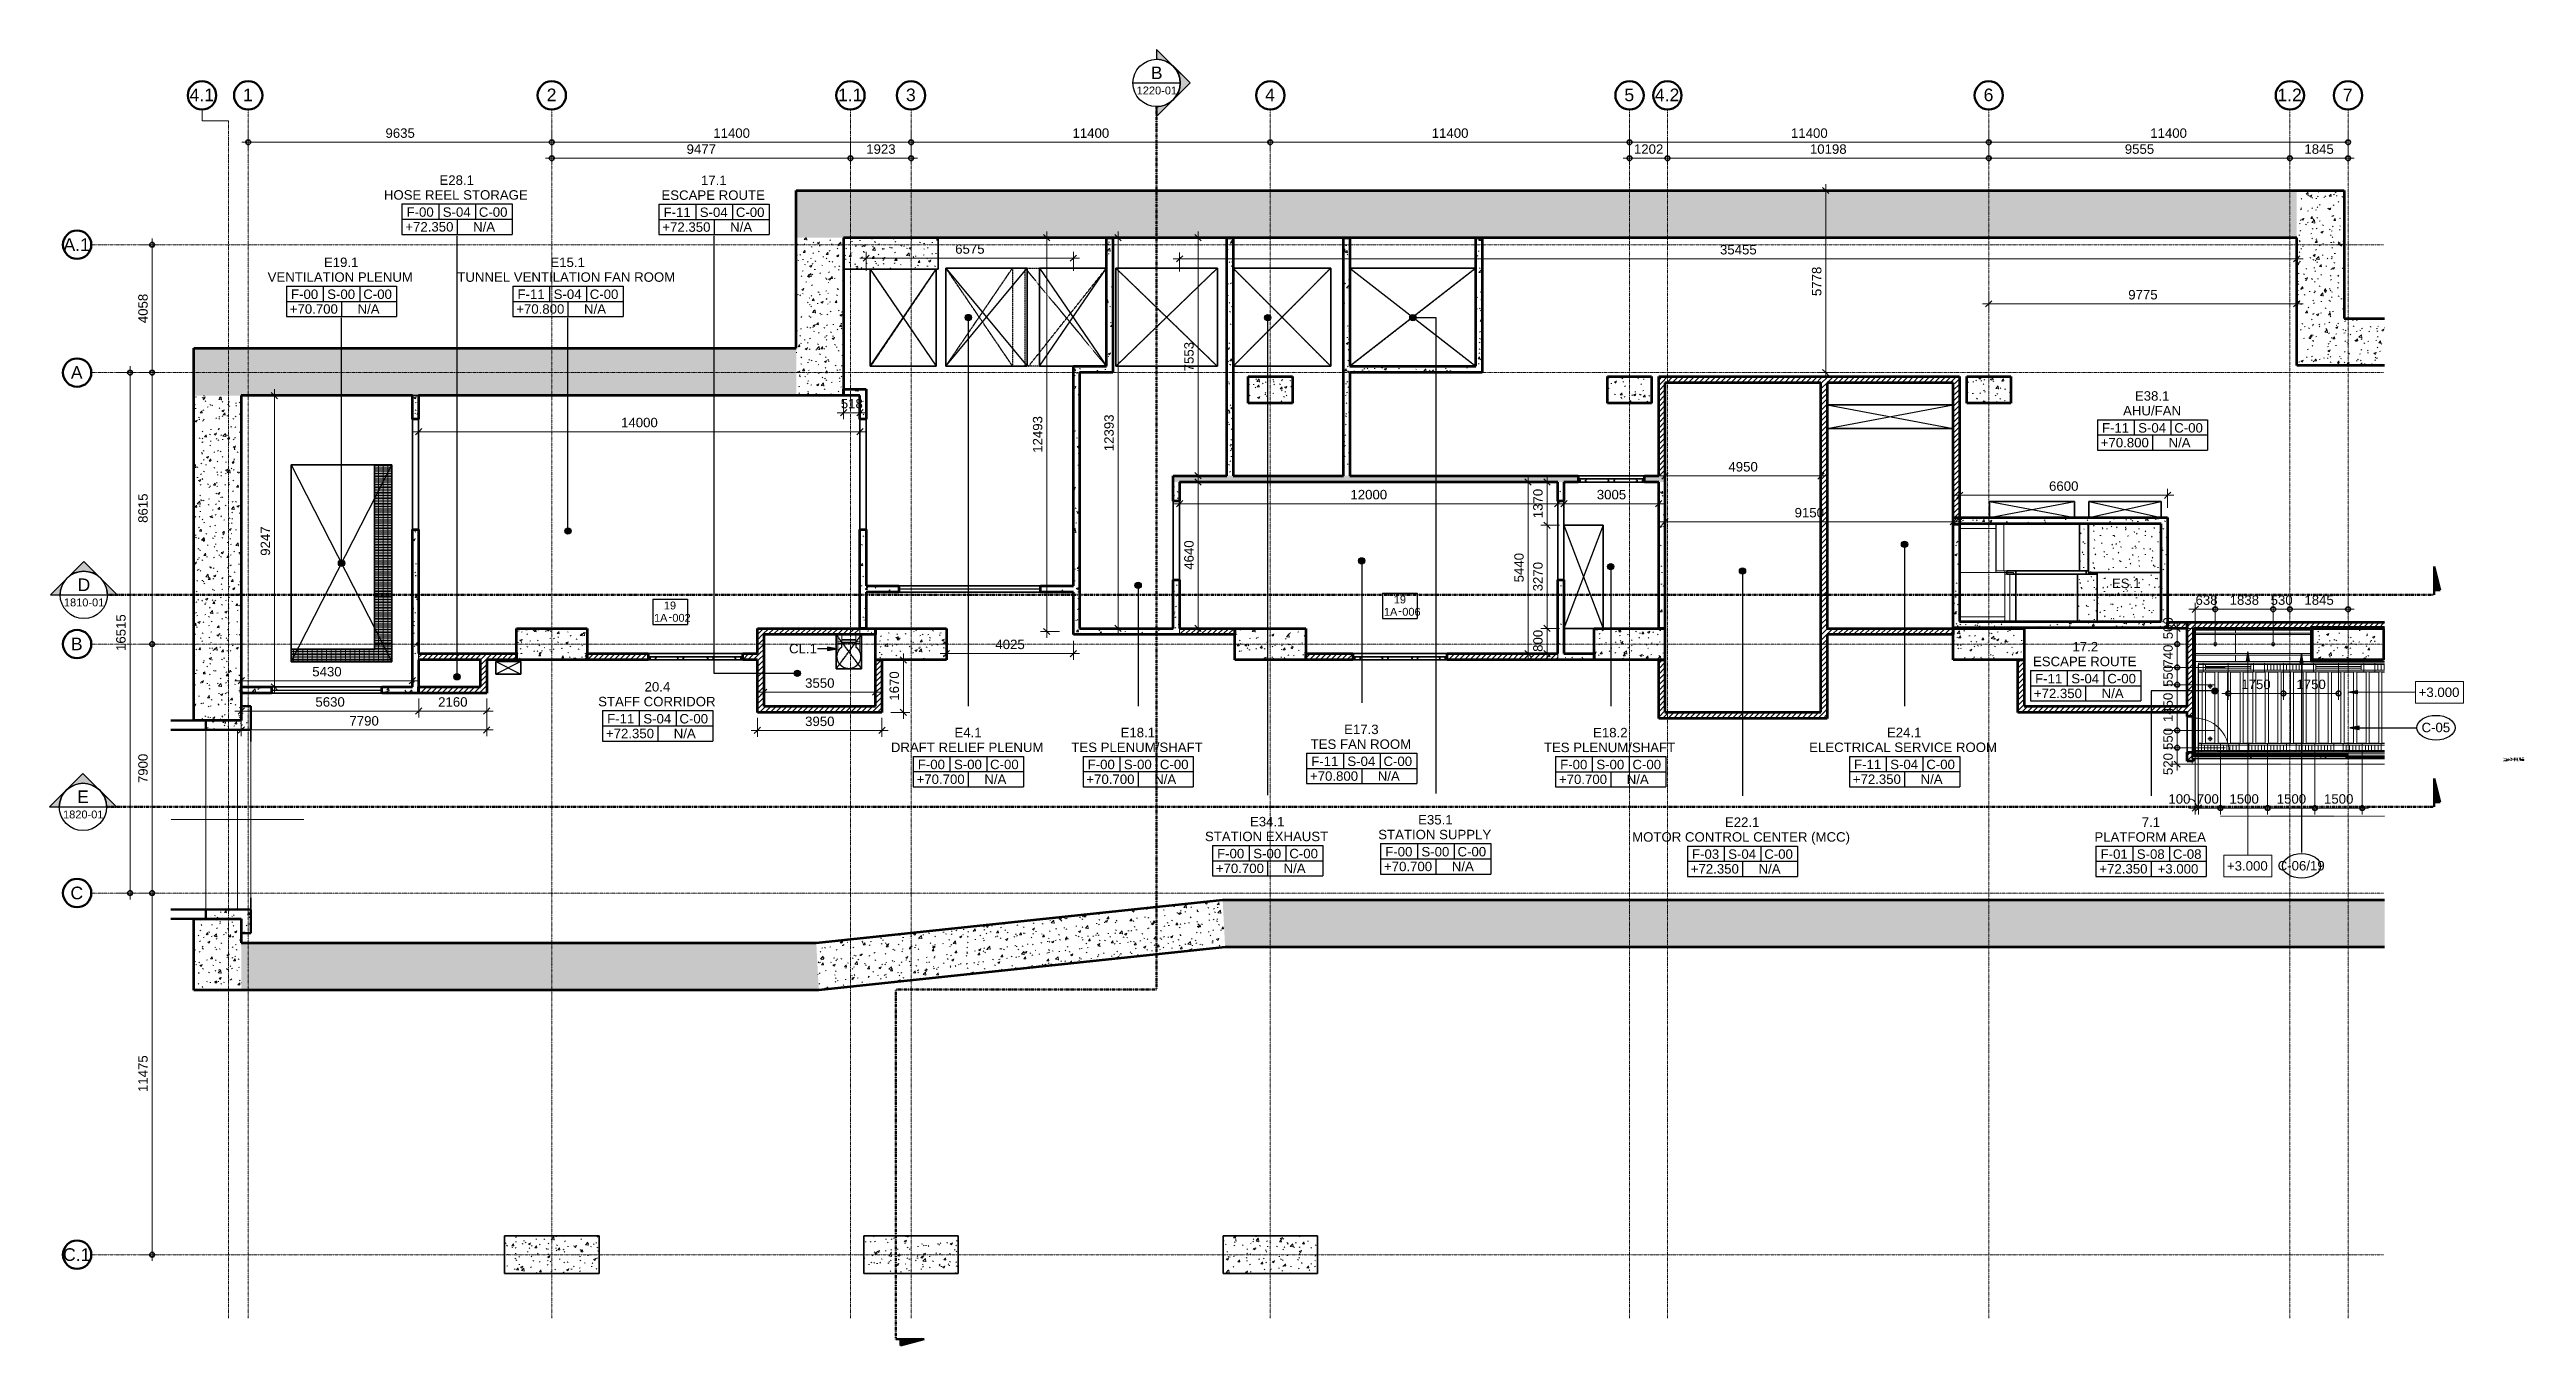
# Model space of a CAD drawing. Header units: millimetres. Extents: x -920221 to -841619, y -18676 to 22445.
import ezdxf

# ---------------------------------------------------------------- set-up
doc = ezdxf.new("R2010")
doc.units = ezdxf.units.MM
for name, pattern in [('DASH', [6.35, 3.175, -3.175]), ('Demolished', [2.75, 1.75, -1]), ('DPA_Grid _ Level 100', [10, 5.5, -1.6, 1.3, -1.6]), ('DPA_Hidden 50', [3, 2, -1]), ('DPA_Hidden 500', [1.4, 0.8, -0.6]), ('DPA_Overhead 100', [2.75, 1.75, -1]), ('Hidden - Short', [3.571875, 2.38125, -1.190625])]:
    doc.linetypes.add(name, pattern=pattern)
for name, color, linetype, lineweight in [('_ _ A-DETL-OPENING', 1, 'Continuous', 25), ('A-ANNO-DIMS', 1, 'Continuous', 9), ('A-ANNO-DIMS-100', 1, 'Continuous', 9), ('A-ANNO-NOTE', 3, 'Continuous', 25), ('A-COLS', 5, 'Continuous', 70), ('A-COLS-E', 1, 'Continuous', 35), ('A-DETL', 1, 'Continuous', 70), ('A-DETL-DEMO', 2, 'Demolished', 35), ('A-DETL-GENF', 2, 'Continuous', 35), ('A-DETL-MEDM', 4, 'Continuous', 50), ('A-DETL-THIN', 1, 'Continuous', 25), ('A-DOOR', 3, 'Continuous', 35), ('A-DOOR-E', 2, 'Continuous', 25), ('A-DOOR-FRAM', 3, 'Continuous', 25), ('A-DOOR-IDEN', 3, 'Continuous', 25), ('A-FLOR-E', 2, 'Continuous', 35), ('A-FLOR-OVHD', 2, 'DPA_Overhead 100', 25), ('A-FLOR-PATT', 1, 'Continuous', 35), ('A-GENM', 1, 'Continuous', 9), ('A-GENM-HDLN', 2, 'DPA_Hidden 500', 9), ('A-GENM-IDEN', 3, 'Continuous', 25), ('A-GLAZ-CURT', 2, 'Continuous', 9), ('A-ROOM-IDEN', 3, 'Continuous', 25), ('A-ROOM-LINE', 3, 'Continuous', 25), ('A-WALL', 5, 'Continuous', 35), ('A-WALL-FNSH', 2, 'Continuous', 35), ('A-WALL-PATT', 1, 'Continuous', 35), ('E-LITE-EQPM', 2, 'Continuous', 35), ('G-ANNO-SECL', 3, 'Continuous', 9), ('G-ANNO-TEXT', 3, 'Continuous', 9), ('Q-SPCQ', 2, 'Continuous', 35), ('Q-SPCQ-HDLN', 2, 'DASH', 9), ('S-FNDN', 2, 'Continuous', 35), ('S-GRID', 251, 'Continuous', 9), ('S-GRID-IDEN', 3, 'Continuous', 50), ('S-STRS-MBND', 2, 'Continuous', 35), ('WALL', 5, 'Continuous', 35), ('WALL-E', 2, 'Continuous', 35)]:
    doc.layers.add(name, color=color, linetype=linetype, lineweight=lineweight)
doc.styles.add('Arial', font='arial.ttf', dxfattribs={"height": 400})
doc.styles.add('Arial_1', font='arial.ttf', dxfattribs={"height": 250})
doc.styles.add('Arial_2', font='arial.ttf', dxfattribs={"height": 300})
doc.styles.add('Arial_3', font='arial.ttf', dxfattribs={"height": 2.5})
doc.styles.add('Arial_4', font='arial.ttf', dxfattribs={"height": 3})
doc.styles.add('Arial_5', font='arial.ttf', dxfattribs={"height": 2})
doc.styles.add('Arial_6', font='arial.ttf', dxfattribs={"height": 1.5})
doc.styles.add('Arial_B', font='arialbd.ttf', dxfattribs={"height": 4})
doc.styles.add('Arial_B_1', font='arialbd.ttf', dxfattribs={"height": 3})
doc.dimstyles.new('DPA-DIM-3_0_C-C', dxfattribs={"dimscale": 304.8, "dimtxt": 306.07782, "dimasz": 0.492126, "dimexe": 0.656168, "dimexo": 0.0625, "dimgap": 0.164042, "dimtad": 1, "dimdec": 0, "dimzin": 0, "dimdsep": 46, "dimtxsty": 'Arial_2', "dimblk1": 'DOTBLANK', "dimblk2": 'DOTBLANK', "dimsah": 1, "dimcen": 0.09, "dimdle": 0.656168, "dimadec": 8, "dimazin": 0, "dimtfac": 1, "dimtdec": 4, "dimtix": 1, "dimtmove": 0, "dimatfit": 3, "dimfxl": 1.312336, "dimfxlon": 1, "dimtvp": 1, "dimtolj": 1, "dimtzin": 0, "dimarcsym": 2})
doc.dimstyles.new('DPA-DIM-3_0_C-T', dxfattribs={"dimscale": 304.8, "dimtxt": 306.07782, "dimasz": 0.492126, "dimexe": 0.656168, "dimexo": 0.0625, "dimgap": 0.164042, "dimtad": 0, "dimjust": 2, "dimdec": 0, "dimzin": 0, "dimdsep": 46, "dimtxsty": 'Arial_2', "dimblk1": 'DOTBLANK', "dimblk2": 'OBLIQUE', "dimsah": 1, "dimcen": 0.09, "dimdle": 0.656168, "dimadec": 8, "dimazin": 0, "dimtfac": 1, "dimtdec": 4, "dimtix": 1, "dimtmove": 2, "dimatfit": 3, "dimfxl": 1.312336, "dimfxlon": 1, "dimtvp": 1, "dimtolj": 1, "dimtzin": 0, "dimarcsym": 2})
doc.dimstyles.new('DPA-DIM-3_0_T-T', dxfattribs={"dimscale": 304.8, "dimtxt": 306.07782, "dimasz": 0.656168, "dimexe": 0.656168, "dimexo": 0.0625, "dimgap": 0.164042, "dimtad": 1, "dimdec": 0, "dimzin": 0, "dimdsep": 46, "dimtxsty": 'Arial_2', "dimblk1": 'OBLIQUE', "dimblk2": 'OBLIQUE', "dimsah": 1, "dimcen": 0.09, "dimdle": 0.656168, "dimadec": 8, "dimazin": 0, "dimtfac": 1, "dimtdec": 4, "dimtix": 1, "dimtmove": 0, "dimatfit": 3, "dimfxl": 1.312336, "dimfxlon": 1, "dimtvp": 1, "dimtolj": 1, "dimtzin": 0, "dimarcsym": 2})
doc.dimstyles.new('DPA-DIM-3_0_T-T_1', dxfattribs={"dimscale": 304.8, "dimtxt": 306.07782, "dimasz": 0.656168, "dimexe": 0.656168, "dimexo": 0.0625, "dimgap": 0.164042, "dimtad": 1, "dimdec": 0, "dimzin": 0, "dimdsep": 46, "dimtxsty": 'Arial_2', "dimblk1": 'OBLIQUE', "dimblk2": 'OBLIQUE', "dimsah": 1, "dimcen": 0.09, "dimdle": 0.656168, "dimadec": 8, "dimazin": 0, "dimtfac": 1, "dimtdec": 4, "dimtix": 1, "dimtmove": 1, "dimatfit": 3, "dimfxl": 1.312336, "dimfxlon": 1, "dimtvp": 1, "dimtolj": 1, "dimtzin": 0, "dimarcsym": 2})
pattern_1 = [(50, (0, 0), (728.7365, -63.75582), [76.2, -838.2]), (355, (0, 0), (-140.9716, 764.2276), [60.96, -670.56]), (100.451, (60.7, -5.3), (587.77, 700.46675), [64.76, -712.36]), (46.184, (0, 203.2), (1084.3162, -168.171), [114.3, -1257.3]), (96.636, (90.4, 189.2), (949.6099, 989.7098), [97.14, -1068.54]), (351.184, (0, 203.2), (949.6206, 989.7012), [91.44, -1005.84]), (21, (101.6, 152.4), (606.45787, -409.06057), [76.2, -838.2]), (326, (101.6, 152.4), (247.20834, 736.7529), [60.96, -670.56]), (71.451, (152.14, 118.3), (853.66825, 327.68547), [64.76, -712.36]), (37.5, (0, 0), (12.35469, 338.22012), [33.528, -628.904, 33.528, -647.192, -673.1]), (37.5, (0, 0), (12.35469, 338.22012), [-1343.152, 33.528, -639.572]), (7.5, (0, 0), (267.27887, 400.72213), [33.528, -354.584, 33.528, -613.664, -256.54]), (7.5, (0, 0), (267.27887, 400.72213), [-1035.304, 33.528, -223.012]), (327.5, (-226.57, 0), (542.36333, -22.915345), [33.528, -220.472, 33.528, -758.952, -1051.56]), (327.5, (-226.57, 0), (542.36333, -22.915345), [-1046.48, 33.528, -1018.032]), (317.5, (-328.17, 0), (592.51696, 101.7071), [33.528, -296.672, 33.528, -492.76, -746.76]), (317.5, (-328.17, 0), (592.51696, 101.7071), [-856.488, 33.528, -713.232])]
pattern_2 = [(45, (0, 0), (-84.852814, 84.852814), [])]
pattern_3 = [(45, (0, 0), (-212.13203, 212.13203), []), (135, (0, 0), (-212.13203, -212.13203), [])]
pattern_4 = [(135, (-842188.4941, 1.539), (-2.539928, 2e-16), [1.034, -2.558]), (135, (-842189.7641, 0.2694), (-2.539928, 2e-16), [1.034, -2.558]), (135, (-842190.3995, 2.174), (-2.539928, 2e-16), [0.51703, -3.075]), (135, (-842189.1291, 0.9044), (-2.539928, 2e-16), [1.034, -2.558]), (135, (-842188.2251, 0), (-2.539928, 2e-16), [0.51703, -3.075])]

msp = doc.modelspace()

# ---------------------------------------------------------------- texts
at = {"layer": 'A-ANNO-NOTE', "lineweight": 9, "char_height": 300, "attachment_point": 1, "style": 'Arial_2'}
for s, insert, width in [('C-05', (-844948.7, 1083), 1114.346), ('C-06/19', (-849513.7, -3303.3), 1835.864)]:
    msp.add_mtext(s, dxfattribs=dict(at, insert=insert, width=width))
at = {"layer": 'A-DOOR-IDEN', "lineweight": 9, "char_height": 250, "attachment_point": 1, "style": 'Arial_1'}
for s, insert, width in [('19', (-900726.9, 4929.5), 464.979), ('1', (-877874.1, 4728.4), 232.489), ('A', (-877683.6, 4728.4), 280.591), ('19', (-877563.8, 5120.5), 464.979), ('006', (-877293.8, 4728.4), 697.468), ('1', (-901037.1, 4537.4), 232.489), ('A', (-900846.7, 4537.4), 280.591), ('002', (-900456.9, 4537.4), 697.468)]:
    msp.add_mtext(s, dxfattribs=dict(at, insert=insert, width=width))
at = {"layer": 'A-GENM-IDEN', "lineweight": 9, "insert": (-896753.7, 3585.9), "char_height": 300, "width": 1090.295, "attachment_point": 1, "style": 'Arial_2'}
msp.add_mtext('CL.1', dxfattribs=at)
at = {"layer": 'A-ROOM-IDEN', "lineweight": 9, "char_height": 300, "attachment_point": 1, "style": 'Arial_2'}
for s, insert, width in [('E28.1', (-907847.2, 18450.5), 1354.852), ('17.1', (-899548.9, 18443.8), 1010.126), ('HOSE REEL STORAGE', (-909610.6, 17981.7), 5619.829), ('F-00', (-908891.2, 17437.4), 1058.227), ('S-04', (-907743.1, 17437.4), 1090.295), ('C-00', (-906598, 17437.4), 1114.346), ('ESCAPE ROUTE', (-900802.9, 17974.9), 4040.505), ('F-11', (-900735.5, 17430.6), 1058.227), ('S-04', (-899587.3, 17430.6), 1090.295), ('C-00', (-898442.3, 17430.6), 1114.346), ('+72.350', (-908930.3, 16968.7), 1883.966), ('N/A', (-906779.5, 16968.7), 857.806), ('+72.350', (-900774.6, 16961.9), 1883.966), ('N/A', (-898623.8, 16961.9), 857.806), ('E19.1', (-911514.2, 15843.8), 1354.852), ('E15.1', (-904327.5, 15843.8), 1354.852), ('VENTILATION PLENUM', (-913300.6, 15374.9), 5675.947), ('TUNNEL VENTILATION FAN ROOM', (-907281.4, 15374.9), 8505.904), ('+70.700', (-912597.3, 14361.9), 1883.966), ('F-00', (-912558.2, 14830.6), 1058.227), ('S-00', (-911410.1, 14830.6), 1090.295), ('N/A', (-910446.5, 14361.9), 857.806), ('C-00', (-910265, 14830.6), 1114.346), ('+70.800', (-905410.7, 14361.9), 1883.966), ('F-11', (-905371.6, 14830.6), 1058.227), ('S-04', (-904223.4, 14830.6), 1090.295), ('N/A', (-903259.8, 14361.9), 857.806), ('C-00', (-903078.3, 14830.6), 1114.346), ('AHU/FAN', (-854419.7, 11134.6), 2252.742), ('E38.1', (-854045.3, 11603.4), 1354.852), ('F-11', (-855089.4, 10590.3), 1058.227), ('S-04', (-853941.2, 10590.3), 1090.295), ('C-00', (-852796.1, 10590.3), 1114.346), ('+70.800', (-855128.5, 10121.6), 1883.966), ('N/A', (-852977.6, 10121.6), 857.806), ('ES.1', (-854774, 5657.3), 1122.362), ('ESCAPE ROUTE', (-857279.9, 3177.7), 4040.505), ('17.2', (-856026, 3646.6), 1010.126), ('20.4', (-901338.9, 2374), 1010.126), ('F-11', (-857212.5, 2633.5), 1058.227), ('S-04', (-856064.3, 2633.5), 1090.295), ('C-00', (-854919.3, 2633.5), 1114.346), ('STAFF CORRIDOR', (-902811.3, 1905.1), 4569.619), ('+72.350', (-857251.6, 2164.7), 1883.966), ('N/A', (-855100.8, 2164.7), 857.806), ('+72.350', (-902564.5, 892.1), 1883.966), ('F-11', (-902525.4, 1360.9), 1058.227), ('S-04', (-901377.3, 1360.9), 1090.295), ('N/A', (-900413.7, 892.1), 857.806), ('C-00', (-900232.2, 1360.9), 1114.346), ('E4.1', (-891504.8, 923), 1066.244), ('E18.1', (-886234.1, 923), 1354.852), ('E17.3', (-879139.6, 1023), 1354.852), ('E18.2', (-871238.9, 919.8), 1354.852), ('E24.1', (-861913.9, 923.8), 1354.852), ('DRAFT RELIEF PLENUM', (-893522.7, 454.1), 5948.521), ('TES PLENUM/SHAFT', (-887795.5, 454.1), 5130.8), ('TES FAN ROOM', (-880201.5, 554.1), 3920.252), ('F-11', (-880183.7, 9.8), 1058.227), ('S-04', (-879035.5, 9.8), 1090.295), ('C-00', (-877890.4, 9.8), 1114.346), ('TES PLENUM/SHAFT', (-872800.3, 450.9), 5130.8), ('ELECTRICAL SERVICE ROOM', (-864381.3, 455), 7327.424), ('+70.700', (-892707, -558.9), 1883.966), ('F-00', (-892667.9, -90.2), 1058.227), ('S-00', (-891519.7, -90.2), 1090.295), ('N/A', (-890556.1, -558.9), 857.806), ('C-00', (-890374.6, -90.2), 1114.346), ('+70.700', (-887317.2, -558.9), 1883.966), ('F-00', (-887278.1, -90.2), 1058.227), ('S-00', (-886129.9, -90.2), 1090.295), ('N/A', (-885166.4, -558.9), 857.806), ('C-00', (-884984.9, -90.2), 1114.346), ('+70.800', (-880222.7, -458.9), 1883.966), ('N/A', (-878071.9, -458.9), 857.806), ('+70.700', (-872322, -562.1), 1883.966), ('F-00', (-872282.9, -93.3), 1058.227), ('S-00', (-871134.7, -93.3), 1090.295), ('N/A', (-870171.2, -562.1), 857.806), ('C-00', (-869989.7, -93.3), 1114.346), ('+72.350', (-862997, -558), 1883.966), ('F-11', (-862957.9, -89.3), 1058.227), ('S-04', (-861809.7, -89.3), 1090.295), ('N/A', (-860846.2, -558), 857.806), ('C-00', (-860664.7, -89.3), 1114.346), ('E34.1', (-882126.6, -1904.9), 1354.852), ('STATION SUPPLY', (-878057.1, -2314.2), 4417.298), ('E35.1', (-876790.2, -1845.4), 1354.852), ('E22.1', (-867055.6, -1921.4), 1354.852), ('7.1', (-853827.2, -1921.4), 721.519), ('STATION EXHAUST', (-883555.5, -2373.7), 4810.125), ('F-00', (-883170.6, -2918), 1058.227), ('S-00', (-882022.4, -2918), 1090.295), ('C-00', (-880877.4, -2918), 1114.346), ('F-00', (-877834.3, -2858.5), 1058.227), ('S-00', (-876686.1, -2858.5), 1090.295), ('C-00', (-875541, -2858.5), 1114.346), ('MOTOR CONTROL CENTER (MCC)', (-869999.5, -2390.2), 8481.854), ('F-03', (-868099.6, -2934.5), 1058.227), ('S-04', (-866951.4, -2934.5), 1090.295), ('C-00', (-865806.4, -2934.5), 1114.346), ('PLATFORM AREA', (-855329.6, -2390.2), 4353.163), ('F-01', (-855132.8, -2934.5), 1058.227), ('S-08', (-853984.6, -2934.5), 1090.295), ('C-08', (-852839.6, -2934.5), 1114.346), ('+70.700', (-883209.7, -3386.7), 1883.966), ('N/A', (-881058.9, -3386.7), 857.806), ('+70.700', (-877873.4, -3327.2), 1883.966), ('N/A', (-875722.5, -3327.2), 857.806), ('+72.350', (-868138.7, -3403.2), 1883.966), ('N/A', (-865987.9, -3403.2), 857.806), ('+72.350', (-855171.9, -3403.2), 1883.966), ('+3.000', (-853325, -3403.2), 1595.358)]:
    msp.add_mtext(s, dxfattribs=dict(at, insert=insert, width=width))
at = {"layer": 'G-ANNO-SECL', "lineweight": 25, "attachment_point": 1}
for s, insert, char_height, width, style in [('1220-01', (-885721.8, 21270.2), 250, 1539.24, 'Arial_1'), ('B', (-885275.3, 21906), 400, 456.962, 'Arial'), ('D', (-919331.4, 5661.9), 400, 489.029, 'Arial'), ('1810-01', (-919764.9, 5026.1), 250, 1539.24, 'Arial_1'), ('E', (-919345.3, -1066.3), 400, 456.962, 'Arial'), ('1820-01', (-919791.8, -1702.1), 250, 1539.24, 'Arial_1')]:
    msp.add_mtext(s, dxfattribs=dict(at, insert=insert, char_height=char_height, width=width, style=style))
at = {"layer": 'G-ANNO-TEXT', "color": 7, "attachment_point": 1}
for s, insert, char_height, width, style in [('+3.000', (-845040.3, 2200), 300, 1595.358, 'Arial_2'), ('+00.000', (-842327.5, -116.1), 3, 18.84, 'Arial_4'), ('F-00', (-842327.1, -112.1), 3, 10.582, 'Arial_4'), ('S-00', (-842313.5, -112.1), 3, 10.903, 'Arial_4'), ('+0.000', (-842304.9, -116.1), 3, 15.954, 'Arial_4'), ('C-00', (-842299.9, -112.1), 3, 11.143, 'Arial_4'), ('\\LCEILINGS', (-842135.7, -32.8), 3, 24.051, 'Arial_4'), ('^I^I^I', (-842135.7, -62.4), 3, 18.038, 'Arial_4'), ('^I^I^I', (-842135.7, -67.2), 3, 18.038, 'Arial_4'), ('^I^I^I', (-842135.7, -71.9), 3, 18.038, 'Arial_4'), ('^I^I^I', (-842135.7, -76.7), 3, 18.038, 'Arial_4'), ('^I^I^I', (-842135.7, -96.3), 3, 18.038, 'Arial_4'), ('^I^I^I', (-842135.7, -106.1), 3, 18.038, 'Arial_4'), ('^I^I^I', (-842135.7, -110.8), 3, 18.038, 'Arial_4'), ('C-00', (-842135.7, -37.7), 3, 11.143, 'Arial_B_1'), ('C-01', (-842135.7, -42.7), 3, 11.143, 'Arial_B_1'), ('C-02', (-842135.7, -47.7), 3, 11.143, 'Arial_B_1'), ('C-03', (-842135.7, -52.6), 3, 11.143, 'Arial_B_1'), ('C-04 ', (-842135.7, -57.6), 3, 12.586, 'Arial_B_1'), ('C-06 ', (-842135.7, -81.6), 3, 12.586, 'Arial_B_1'), ('C-07 ', (-842135.7, -86.5), 3, 12.586, 'Arial_B_1'), ('C-09', (-842135.7, -91.5), 3, 11.143, 'Arial_B_1'), ('C-10', (-842135.7, -101.2), 3, 11.143, 'Arial_B_1'), ('C-11', (-842135.7, -115.7), 3, 11.143, 'Arial_B_1'), ('^I^I', (-842126.5, -37.7), 3, 6.895, 'Arial_4'), ('^I^I', (-842126.5, -42.7), 3, 6.895, 'Arial_4'), ('^I^I', (-842126.5, -47.7), 3, 6.895, 'Arial_4'), ('^I^I', (-842126.5, -52.6), 3, 6.895, 'Arial_4'), ('^I^I', (-842126.5, -91.5), 3, 6.895, 'Arial_B_1'), ('\\fArial|b1|i0|c0|p34|;^I', (-842125.3, -57.6), 3, 5.451, 'Arial_B_1'), ('^I', (-842125.3, -81.6), 3, 5.451, 'Arial_4'), ('^I', (-842125.3, -101.2), 3, 5.451, 'Arial_4'), ('^I', (-842125.3, -115.7), 3, 5.451, 'Arial_4'), ('^I', (-842124.1, -86.5), 3, 4.008, 'Arial_4'), ('ALUMN GRID RUNNER', (-842120.8, -96.3), 3, 55.557, 'Arial_4'), ('\\LFEATURE CEILING', (-842120.8, -101.2), 3, 46.097, 'Arial_4'), ('300MM (W) PARTIAL PERFORATED ALUMN CEILING ', (-842120.8, -62.4), 3, 129.633, 'Arial_4'), ('300MM (W) SOLID ALUMN CEILING PANEL C/W ', (-842120.8, -91.5), 3, 116.966, 'Arial_4'), ('600X600 ', (-842120.8, -47.7), 3, 22.046, 'Arial_4'), ('600X600 ', (-842120.8, -52.6), 3, 22.046, 'Arial_4'), ('(', (-842120.8, -57.6), 3, 1.684, 'Arial_4'), ('25% FREE AREA] C/W 200MM (W) ALUMN CEILING ', (-842120.8, -71.9), 3, 125.544, 'Arial_4'), ('SOLID ', (-842120.8, -81.6), 3, 16.916, 'Arial_4'), ('CEILING PANEL WITH PRINTED PATTERN C/W ', (-842120.8, -106.1), 3, 116.646, 'Arial_4'), ('STEPPING CEILING ON 4-SIDE', (-842120.8, -110.8), 3, 75.359, 'Arial_4'), ('NO CEILING, EXPOSED CONCRETE', (-842120.8, -37.7), 3, 87.705, 'Arial_4'), ('NO CEILING, ACRYLIC INTERIOR PAINT', (-842120.8, -42.7), 3, 97.565, 'Arial_4'), ('PLANK WITH ACOUSTIC NON-WOVEN BACKING [MIN. ', (-842120.8, -67.2), 3, 133.882, 'Arial_4'), ('RUNNER ', (-842120.8, -76.7), 3, 23.329, 'Arial_4'), ('1200MM (W) SOLID ALUMN CEILING PANEL', (-842120.8, -86.5), 3, 106.705, 'Arial_4'), ('1500 MM (W) SOLID ALUMN CEILING PANEL', (-842120.8, -115.7), 3, 108.148, 'Arial_4'), ('ADIT)', (-842119.4, -57.6), 3, 13.468, 'Arial_4'), (' & C-05 (', (-842108.3, -57.6), 3, 20.603, 'Arial_4'), ('ALUMN CEILING PANEL ', (-842106.9, -81.6), 3, 59.806, 'Arial_4'), ('\\LSOLID', (-842102.6, -47.7), 3, 15.473, 'Arial_4'), ('\\LPERFORATED', (-842102.6, -52.6), 3, 35.194, 'Arial_4'), ('PSD)', (-842091.3, -57.6), 3, 12.266, 'Arial_4'), (' ALUMN CEILING PANEL ', (-842089.9, -47.7), 3, 61.249, 'Arial_4'), (' : 300MM (W) SOLID ALUMN ', (-842082.8, -101.2), 3, 69.186, 'Arial_4'), ('& C-08 (CONCOURSE/ PLATFORM)', (-842080, -57.6), 3, 85.139, 'Arial_4'), (' ALUMN CEILING PANEL ', (-842073.6, -52.6), 3, 61.249, 'Arial_4'), ('^I^I^I^I', (-842025.7, -101.2), 3, 23.008, 'Arial_4'), ('^I', (-842024.3, -91.5), 3, 3.287, 'Arial_4'), ('^I^I^I', (-842023.1, -52.6), 3, 13.789, 'Arial_4'), ('^I^I^I', (-842017.2, -71.9), 3, 12.747, 'Arial_4'), ('^I^I', (-842013.9, -62.4), 3, 8.658, 'Arial_4'), ('^I', (-842010.4, -67.2), 3, 4.409, 'Arial_4'), ('^I', (-842009.8, -57.6), 3, 3.688, 'Arial_4'), ('300MM (W) PARTIAL ', (-841988.2, -35.3), 3, 51.549, 'Arial_4'), ('PERFORATED ALUMN CEILING  ', (-841988.2, -40.1), 3, 78.245, 'Arial_4'), ('LEGENDS FOR E&M FIXTURES:', (-841923, -26.7), 4, 104.219, 'Arial_B'), ('RECESSED DOWNLIGHT', (-841904.1, -35.1), 3, 61.489, 'Arial_4'), ('1257(L) SG. / DB. RECESSED ', (-841904.1, -46.1), 3, 72.232, 'Arial_4'), ('FLUORESCENT W/ DISFUSSER', (-841904.1, -50.9), 3, 77.203, 'Arial_4'), ('1257(L) SG. / DB. RECESSED ', (-841904.1, -60.6), 3, 72.232, 'Arial_4'), ('FLUORESCENT W/ LOUVRE', (-841904.1, -65.4), 3, 68.945, 'Arial_4'), ('600x600 SUPPLY AIR DIFFUSER', (-841803.5, -39.7), 3, 78.646, 'Arial_4'), ('SMOKE / HEAT DETECTOR', (-841803.5, -47.2), 3, 66.54, 'Arial_4'), ('SPRINKLER HEAD', (-841803.5, -55.7), 3, 44.895, 'Arial_4'), ('1200x600 & 600x600 ', (-841803.5, -26.3), 3, 50.266, 'Arial_4'), ('RETURN AIR GRILLE', (-841803.5, -31.1), 3, 51.228, 'Arial_4'), ('1200x200MM SUPPLY / RETURN AIR DIFFUSER', (-841713.5, -26.3), 3, 115.764, 'Arial_4'), ('+3.000', (-851123.5, -3308.7), 300, 1595.358, 'Arial_2')]:
    msp.add_mtext(s, dxfattribs=dict(at, insert=insert, char_height=char_height, width=width, style=style))
at = {"layer": 'S-GRID-IDEN', "lineweight": 9, "char_height": 400, "attachment_point": 1, "style": 'Arial'}
for s, insert, width in [('4.1', (-915779.4, 21206.2), 945.991), ('1', (-914080.7, 21206.2), 376.793), ('2', (-904445.7, 21206.2), 376.793), ('1.1', (-895203.2, 21206.2), 945.991), ('3', (-893045.7, 21206.2), 376.793), ('4', (-881645.7, 21206.2), 376.793), ('5', (-870245.7, 21206.2), 376.793), ('4.2', (-869278.3, 21206.2), 945.991), ('6', (-858845.7, 21206.2), 376.793), ('1.2', (-849525.2, 21206.2), 945.991), ('7', (-847445.7, 21206.2), 376.793), ('A.1', (-919779.5, 16455.9), 1026.16), ('A', (-919545, 12397.9), 456.962), ('B', (-919545, 3782.9), 456.962), ('C', (-919558, -4117.1), 489.029), ('C.1', (-919793, -15592.1), 1058.227)]:
    msp.add_mtext(s, dxfattribs=dict(at, insert=insert, width=width))

# ---------------------------------------------------------------- blocks, each defined once
blk = doc.blocks.new('vent_grill - vent_grill H3500xW3500-11544779-4280-01 ENLARGED LOWER PLATFORM LEVEL - REFLECTED CEILING PLAN - SHEET 1')
at = {"layer": 'A-DOOR-E'}
blk.add_line((-1750, 0), (1750, 0), dxfattribs=at)
blk = doc.blocks.new('A33 - _Wall_ Access Panel 3000 x 3000-18927020-4280-01 ENLARGED LOWER PLATFORM LEVEL - REFLECTED CEILING PLAN - SHEET 1')
at = {"layer": 'A-DOOR'}
for p, q in [((-572, 0), (-372, 0)), ((-572, -35), (-572, 0)), ((-372, 0), (-372, -35)), ((372, 0), (572, 0)), ((372, -35), (372, 0)), ((572, 0), (572, -35)), ((-1450, 0), (-1250, 0)), ((-1450, -35), (-1450, 0)), ((-1435, -35), (-1450, -35)), ((-1450, -100), (-1450, -65)), ((-1450, -65), (-1435, -65)), ((-1250, -100), (-1450, -100)), ((-1435, -65), (-1435, -35)), ((-1250, -35), (-1265, -35)), ((-1265, -35), (-1265, -65)), ((-1265, -35), (-1250, -35)), ((-1265, -65), (-1265, -35)), ((-1265, -65), (-1250, -65)), ((-1250, -65), (-1265, -65)), ((-1250, 0), (-1250, -35)), ((-1250, -35), (-1250, 0)), ((-1250, 0), (-572, 0)), ((-1250, -65), (-1250, -100)), ((-1250, -100), (-1250, -65)), ((-572, -100), (-1250, -100)), ((-572, 0), (-572, -35)), ((-557, -35), (-572, -35)), ((-572, -35), (-557, -35)), ((-572, -100), (-572, -65)), ((-572, -65), (-557, -65)), ((-557, -65), (-572, -65)), ((-572, -65), (-572, -100)), ((-372, -100), (-572, -100)), ((-557, -65), (-557, -35)), ((-557, -35), (-557, -65)), ((-372, -35), (-387, -35)), ((-387, -35), (-387, -65)), ((-387, -35), (-372, -35)), ((-387, -65), (-387, -35)), ((-387, -65), (-372, -65)), ((-372, -65), (-387, -65)), ((-372, -35), (-372, 0)), ((-372, 0), (372, 0)), ((-372, -65), (-372, -100)), ((-372, -100), (-372, -65)), ((372, -100), (-372, -100)), ((372, 0), (372, -35)), ((387, -35), (372, -35)), ((372, -35), (387, -35)), ((372, -100), (372, -65)), ((372, -65), (387, -65)), ((387, -65), (372, -65)), ((372, -65), (372, -100)), ((572, -100), (372, -100)), ((387, -65), (387, -35)), ((387, -35), (387, -65)), ((572, -35), (557, -35)), ((557, -35), (557, -65)), ((557, -35), (572, -35)), ((557, -65), (557, -35)), ((557, -65), (572, -65)), ((572, -65), (557, -65)), ((572, -35), (572, 0)), ((572, 0), (1250, 0)), ((572, -65), (572, -100)), ((572, -100), (572, -65)), ((1250, -100), (572, -100)), ((1250, 0), (1450, 0)), ((1250, -35), (1250, 0)), ((1250, 0), (1250, -35)), ((1265, -35), (1250, -35)), ((1250, -35), (1265, -35)), ((1250, -100), (1250, -65)), ((1250, -65), (1265, -65)), ((1265, -65), (1250, -65)), ((1250, -65), (1250, -100)), ((1450, -100), (1250, -100)), ((1265, -65), (1265, -35)), ((1265, -35), (1265, -65)), ((1450, -35), (1435, -35)), ((1435, -35), (1435, -65)), ((1435, -65), (1450, -65)), ((1450, 0), (1450, -35)), ((1450, -65), (1450, -100))]:
    blk.add_line(p, q, dxfattribs=at)
at = {"layer": 'A-DOOR-E'}
for p, q in [((-372, 0), (-572, 0)), ((-572, 0), (-572, -35)), ((-372, -35), (-372, 0)), ((372, 0), (372, -35)), ((572, 0), (372, 0)), ((572, -35), (572, 0)), ((-1250, 0), (-1450, 0)), ((-1450, 0), (-1450, -35)), ((-1450, -35), (-1435, -35)), ((-1435, -65), (-1450, -65)), ((-1450, -65), (-1450, -100)), ((-1450, -100), (-1250, -100)), ((-1435, -35), (-1435, -65)), ((-1265, -65), (-1265, -35)), ((-1265, -35), (-1250, -35)), ((-1250, -35), (-1265, -35)), ((-1265, -35), (-1265, -65)), ((-1265, -65), (-1265, -35)), ((-1265, -35), (-1250, -35)), ((-1250, -35), (-1265, -35)), ((-1265, -35), (-1265, -65)), ((-1265, -65), (-1265, -35)), ((-1265, -35), (-1250, -35)), ((-1265, -65), (-1265, -35)), ((-1265, -35), (-1250, -35)), ((-1265, -35), (-1250, -35)), ((-1265, -65), (-1265, -35)), ((-1250, -35), (-1265, -35)), ((-1265, -35), (-1265, -65)), ((-1250, -65), (-1265, -65)), ((-1265, -65), (-1250, -65)), ((-1250, -65), (-1265, -65)), ((-1265, -65), (-1250, -65)), ((-1250, -65), (-1265, -65)), ((-1250, -65), (-1265, -65)), ((-1250, -65), (-1265, -65)), ((-1265, -65), (-1250, -65)), ((-1250, -35), (-1250, 0)), ((-572, 0), (-1250, 0)), ((-1250, 0), (-1250, -35)), ((-1250, -35), (-1250, 0)), ((-1250, 0), (-572, 0)), ((-572, 0), (-1250, 0)), ((-1250, 0), (-1250, -35)), ((-1250, -35), (-1250, 0)), ((-1250, 0), (-572, 0)), ((-1250, -35), (-1250, 0)), ((-1250, 0), (-572, 0)), ((-1250, 0), (-572, 0)), ((-1250, -35), (-1250, 0)), ((-572, 0), (-1250, 0)), ((-1250, 0), (-1250, -35)), ((-1250, -100), (-1250, -65)), ((-1250, -65), (-1250, -100)), ((-1250, -100), (-1250, -65)), ((-1250, -65), (-1250, -100)), ((-1250, -100), (-1250, -65)), ((-1250, -100), (-1250, -65)), ((-1250, -100), (-1250, -65)), ((-1250, -65), (-1250, -100)), ((-1250, -100), (-572, -100)), ((-572, -100), (-1250, -100)), ((-1250, -100), (-572, -100)), ((-572, -100), (-1250, -100)), ((-572, -100), (-1250, -100)), ((-572, -100), (-1250, -100)), ((-1250, -100), (-572, -100)), ((-572, -35), (-572, 0)), ((-572, 0), (-572, -35)), ((-572, -35), (-572, 0)), ((-572, 0), (-572, -35)), ((-572, 0), (-572, -35)), ((-572, 0), (-572, -35)), ((-572, -35), (-572, 0)), ((-572, -35), (-557, -35)), ((-557, -35), (-572, -35)), ((-572, -35), (-557, -35)), ((-557, -35), (-572, -35)), ((-572, -35), (-557, -35)), ((-572, -35), (-557, -35)), ((-572, -35), (-557, -35)), ((-557, -35), (-572, -35)), ((-557, -65), (-572, -65)), ((-572, -65), (-572, -100)), ((-572, -100), (-572, -65)), ((-572, -65), (-557, -65)), ((-557, -65), (-572, -65)), ((-572, -65), (-572, -100)), ((-572, -100), (-572, -65)), ((-572, -65), (-557, -65)), ((-557, -65), (-572, -65)), ((-572, -65), (-572, -100)), ((-557, -65), (-572, -65)), ((-572, -65), (-572, -100)), ((-572, -65), (-572, -100)), ((-557, -65), (-572, -65)), ((-572, -100), (-572, -65)), ((-572, -65), (-557, -65)), ((-572, -100), (-372, -100)), ((-557, -35), (-557, -65)), ((-557, -65), (-557, -35)), ((-557, -35), (-557, -65)), ((-557, -65), (-557, -35)), ((-557, -35), (-557, -65)), ((-557, -35), (-557, -65)), ((-557, -35), (-557, -65)), ((-557, -65), (-557, -35)), ((-387, -65), (-387, -35)), ((-387, -35), (-372, -35)), ((-372, -35), (-387, -35)), ((-387, -35), (-387, -65)), ((-387, -65), (-387, -35)), ((-387, -35), (-372, -35)), ((-372, -35), (-387, -35)), ((-387, -35), (-387, -65)), ((-387, -65), (-387, -35)), ((-387, -35), (-372, -35)), ((-387, -65), (-387, -35)), ((-387, -35), (-372, -35)), ((-387, -35), (-372, -35)), ((-387, -65), (-387, -35)), ((-372, -35), (-387, -35)), ((-387, -35), (-387, -65)), ((-372, -65), (-387, -65)), ((-387, -65), (-372, -65)), ((-372, -65), (-387, -65)), ((-387, -65), (-372, -65)), ((-372, -65), (-387, -65)), ((-372, -65), (-387, -65)), ((-372, -65), (-387, -65)), ((-387, -65), (-372, -65)), ((372, 0), (-372, 0)), ((-372, 0), (-372, -35)), ((-372, -35), (-372, 0)), ((-372, 0), (372, 0)), ((372, 0), (-372, 0)), ((-372, 0), (-372, -35)), ((-372, -35), (-372, 0)), ((-372, 0), (372, 0)), ((-372, -35), (-372, 0)), ((-372, 0), (372, 0)), ((-372, 0), (372, 0)), ((-372, -35), (-372, 0)), ((372, 0), (-372, 0)), ((-372, 0), (-372, -35)), ((-372, -100), (-372, -65)), ((-372, -65), (-372, -100)), ((-372, -100), (-372, -65)), ((-372, -65), (-372, -100)), ((-372, -100), (-372, -65)), ((-372, -100), (-372, -65)), ((-372, -100), (-372, -65)), ((-372, -65), (-372, -100)), ((-372, -100), (372, -100)), ((372, -100), (-372, -100)), ((-372, -100), (372, -100)), ((372, -100), (-372, -100)), ((372, -100), (-372, -100)), ((372, -100), (-372, -100)), ((-372, -100), (372, -100)), ((372, -35), (372, 0)), ((372, 0), (372, -35)), ((372, -35), (372, 0)), ((372, 0), (372, -35)), ((372, 0), (372, -35)), ((372, 0), (372, -35)), ((372, -35), (372, 0)), ((372, -35), (387, -35)), ((387, -35), (372, -35)), ((372, -35), (387, -35)), ((387, -35), (372, -35)), ((372, -35), (387, -35)), ((372, -35), (387, -35)), ((372, -35), (387, -35)), ((387, -35), (372, -35)), ((387, -65), (372, -65)), ((372, -65), (372, -100)), ((372, -100), (372, -65)), ((372, -65), (387, -65)), ((387, -65), (372, -65)), ((372, -65), (372, -100)), ((372, -100), (372, -65)), ((372, -65), (387, -65)), ((387, -65), (372, -65)), ((372, -65), (372, -100)), ((387, -65), (372, -65)), ((372, -65), (372, -100)), ((372, -65), (372, -100)), ((387, -65), (372, -65)), ((372, -100), (372, -65)), ((372, -65), (387, -65)), ((372, -100), (572, -100)), ((387, -35), (387, -65)), ((387, -65), (387, -35)), ((387, -35), (387, -65)), ((387, -65), (387, -35)), ((387, -35), (387, -65)), ((387, -35), (387, -65)), ((387, -35), (387, -65)), ((387, -65), (387, -35)), ((557, -65), (557, -35)), ((557, -35), (572, -35)), ((572, -35), (557, -35)), ((557, -35), (557, -65)), ((557, -65), (557, -35)), ((557, -35), (572, -35)), ((572, -35), (557, -35)), ((557, -35), (557, -65)), ((557, -65), (557, -35)), ((557, -35), (572, -35)), ((557, -65), (557, -35)), ((557, -35), (572, -35)), ((557, -35), (572, -35)), ((557, -65), (557, -35)), ((572, -35), (557, -35)), ((557, -35), (557, -65)), ((572, -65), (557, -65)), ((557, -65), (572, -65)), ((572, -65), (557, -65)), ((557, -65), (572, -65)), ((572, -65), (557, -65)), ((572, -65), (557, -65)), ((572, -65), (557, -65)), ((557, -65), (572, -65)), ((1250, 0), (572, 0)), ((572, 0), (572, -35)), ((572, -35), (572, 0)), ((572, 0), (1250, 0)), ((1250, 0), (572, 0)), ((572, 0), (572, -35)), ((572, -35), (572, 0)), ((572, 0), (1250, 0)), ((572, -35), (572, 0)), ((572, 0), (1250, 0)), ((572, 0), (1250, 0)), ((572, -35), (572, 0)), ((1250, 0), (572, 0)), ((572, 0), (572, -35)), ((572, -100), (572, -65)), ((572, -65), (572, -100)), ((572, -100), (572, -65)), ((572, -65), (572, -100)), ((572, -100), (572, -65)), ((572, -100), (572, -65)), ((572, -100), (572, -65)), ((572, -65), (572, -100)), ((572, -100), (1250, -100)), ((1250, -100), (572, -100)), ((572, -100), (1250, -100)), ((1250, -100), (572, -100)), ((1250, -100), (572, -100)), ((1250, -100), (572, -100)), ((572, -100), (1250, -100)), ((1450, 0), (1250, 0)), ((1250, 0), (1250, -35)), ((1250, -35), (1250, 0)), ((1250, 0), (1250, -35)), ((1250, -35), (1250, 0)), ((1250, 0), (1250, -35)), ((1250, 0), (1250, -35)), ((1250, 0), (1250, -35)), ((1250, -35), (1250, 0)), ((1250, -35), (1265, -35)), ((1265, -35), (1250, -35)), ((1250, -35), (1265, -35)), ((1265, -35), (1250, -35)), ((1250, -35), (1265, -35)), ((1250, -35), (1265, -35)), ((1250, -35), (1265, -35)), ((1265, -35), (1250, -35)), ((1265, -65), (1250, -65)), ((1250, -65), (1250, -100)), ((1250, -100), (1250, -65)), ((1250, -65), (1265, -65)), ((1265, -65), (1250, -65)), ((1250, -65), (1250, -100)), ((1250, -100), (1250, -65)), ((1250, -65), (1265, -65)), ((1265, -65), (1250, -65)), ((1250, -65), (1250, -100)), ((1265, -65), (1250, -65)), ((1250, -65), (1250, -100)), ((1250, -65), (1250, -100)), ((1265, -65), (1250, -65)), ((1250, -100), (1250, -65)), ((1250, -65), (1265, -65)), ((1250, -100), (1450, -100)), ((1265, -35), (1265, -65)), ((1265, -65), (1265, -35)), ((1265, -35), (1265, -65)), ((1265, -65), (1265, -35)), ((1265, -35), (1265, -65)), ((1265, -35), (1265, -65)), ((1265, -35), (1265, -65)), ((1265, -65), (1265, -35)), ((1435, -65), (1435, -35)), ((1435, -35), (1450, -35)), ((1450, -65), (1435, -65)), ((1450, -35), (1450, 0)), ((1450, -100), (1450, -65))]:
    blk.add_line(p, q, dxfattribs=at)
at = {"layer": 'A-DOOR-FRAM'}
for p, q in [((-1500, 0), (-1500, -100)), ((-1450, 0), (-1500, 0)), ((-1500, -100), (-1450, -100)), ((-1450, -35), (-1450, 0)), ((-1435, -35), (-1450, -35)), ((-1450, -65), (-1435, -65)), ((-1450, -100), (-1450, -65)), ((-1435, -65), (-1435, -35)), ((1435, -65), (1435, -35)), ((1435, -35), (1450, -35)), ((1450, -65), (1435, -65)), ((1450, 0), (1500, 0)), ((1450, -35), (1450, 0)), ((1450, -100), (1450, -65)), ((1500, -100), (1450, -100)), ((1500, 0), (1500, -100))]:
    blk.add_line(p, q, dxfattribs=at)
blk = doc.blocks.new('A33 - _Wall_ Access Panel 3000 x 3000-18927021-4280-01 ENLARGED LOWER PLATFORM LEVEL - REFLECTED CEILING PLAN - SHEET 1')
at = {"layer": 'A-DOOR'}
for p, q in [((-1450, 100), (-1450, 65)), ((-1250, 100), (-1450, 100)), ((-1450, 65), (-1435, 65)), ((-1450, 35), (-1450, 0)), ((-1435, 35), (-1450, 35)), ((-1450, 0), (-1250, 0)), ((-1435, 65), (-1435, 35)), ((-1265, 65), (-1250, 65)), ((-1265, 35), (-1265, 65)), ((-1265, 65), (-1265, 35)), ((-1250, 65), (-1265, 65)), ((-1250, 35), (-1265, 35)), ((-1265, 35), (-1250, 35)), ((-1250, 65), (-1250, 100)), ((-1250, 100), (-1250, 65)), ((-572, 100), (-1250, 100)), ((-1250, 0), (-1250, 35)), ((-1250, 35), (-1250, 0)), ((-1250, 0), (-572, 0)), ((-572, 100), (-572, 65)), ((-372, 100), (-572, 100)), ((-572, 65), (-572, 100)), ((-572, 65), (-557, 65)), ((-557, 65), (-572, 65)), ((-572, 35), (-572, 0)), ((-557, 35), (-572, 35)), ((-572, 35), (-557, 35)), ((-572, 0), (-572, 35)), ((-572, 0), (-372, 0)), ((-557, 65), (-557, 35)), ((-557, 35), (-557, 65)), ((-387, 65), (-372, 65)), ((-387, 35), (-387, 65)), ((-387, 65), (-387, 35)), ((-372, 65), (-387, 65)), ((-372, 35), (-387, 35)), ((-387, 35), (-372, 35)), ((-372, 65), (-372, 100)), ((-372, 100), (-372, 65)), ((372, 100), (-372, 100)), ((-372, 0), (-372, 35)), ((-372, 35), (-372, 0)), ((-372, 0), (372, 0)), ((372, 100), (372, 65)), ((572, 100), (372, 100)), ((372, 65), (372, 100)), ((372, 65), (387, 65)), ((387, 65), (372, 65)), ((372, 35), (372, 0)), ((387, 35), (372, 35)), ((372, 35), (387, 35)), ((372, 0), (372, 35)), ((372, 0), (572, 0)), ((387, 65), (387, 35)), ((387, 35), (387, 65)), ((557, 65), (572, 65)), ((557, 35), (557, 65)), ((557, 65), (557, 35)), ((572, 65), (557, 65)), ((572, 35), (557, 35)), ((557, 35), (572, 35)), ((572, 65), (572, 100)), ((572, 100), (572, 65)), ((1250, 100), (572, 100)), ((572, 0), (572, 35)), ((572, 35), (572, 0)), ((572, 0), (1250, 0)), ((1250, 100), (1250, 65)), ((1450, 100), (1250, 100)), ((1250, 65), (1250, 100)), ((1250, 65), (1265, 65)), ((1265, 65), (1250, 65)), ((1250, 35), (1250, 0)), ((1265, 35), (1250, 35)), ((1250, 35), (1265, 35)), ((1250, 0), (1250, 35)), ((1250, 0), (1450, 0)), ((1265, 65), (1265, 35)), ((1265, 35), (1265, 65)), ((1435, 65), (1450, 65)), ((1435, 35), (1435, 65)), ((1450, 35), (1435, 35)), ((1450, 65), (1450, 100)), ((1450, 0), (1450, 35))]:
    blk.add_line(p, q, dxfattribs=at)
at = {"layer": 'A-DOOR-E'}
for p, q in [((-1450, 100), (-1250, 100)), ((-1450, 65), (-1450, 100)), ((-1435, 65), (-1450, 65)), ((-1450, 35), (-1435, 35)), ((-1450, 0), (-1450, 35)), ((-1250, 0), (-1450, 0)), ((-1435, 35), (-1435, 65)), ((-1265, 65), (-1265, 35)), ((-1250, 65), (-1265, 65)), ((-1250, 65), (-1265, 65)), ((-1265, 65), (-1265, 35)), ((-1265, 35), (-1265, 65)), ((-1265, 65), (-1250, 65)), ((-1250, 65), (-1265, 65)), ((-1265, 65), (-1265, 35)), ((-1265, 35), (-1265, 65)), ((-1265, 65), (-1250, 65)), ((-1265, 35), (-1265, 65)), ((-1265, 65), (-1250, 65)), ((-1265, 65), (-1250, 65)), ((-1265, 35), (-1265, 65)), ((-1265, 65), (-1250, 65)), ((-1265, 35), (-1265, 65)), ((-1265, 35), (-1250, 35)), ((-1265, 35), (-1250, 35)), ((-1250, 35), (-1265, 35)), ((-1265, 35), (-1250, 35)), ((-1250, 35), (-1265, 35)), ((-1250, 35), (-1265, 35)), ((-1250, 35), (-1265, 35)), ((-1250, 35), (-1265, 35)), ((-1250, 100), (-1250, 65)), ((-572, 100), (-1250, 100)), ((-1250, 100), (-1250, 65)), ((-1250, 65), (-1250, 100)), ((-1250, 100), (-572, 100)), ((-572, 100), (-1250, 100)), ((-1250, 100), (-1250, 65)), ((-1250, 65), (-1250, 100)), ((-1250, 100), (-572, 100)), ((-1250, 65), (-1250, 100)), ((-1250, 100), (-572, 100)), ((-1250, 100), (-572, 100)), ((-1250, 65), (-1250, 100)), ((-1250, 100), (-572, 100)), ((-1250, 65), (-1250, 100)), ((-1250, 35), (-1250, 0)), ((-1250, 35), (-1250, 0)), ((-1250, 0), (-1250, 35)), ((-1250, 35), (-1250, 0)), ((-1250, 0), (-1250, 35)), ((-1250, 0), (-1250, 35)), ((-1250, 0), (-1250, 35)), ((-1250, 0), (-1250, 35)), ((-1250, 0), (-572, 0)), ((-572, 0), (-1250, 0)), ((-1250, 0), (-572, 0)), ((-572, 0), (-1250, 0)), ((-572, 0), (-1250, 0)), ((-572, 0), (-1250, 0)), ((-572, 0), (-1250, 0)), ((-572, 100), (-372, 100)), ((-572, 65), (-572, 100)), ((-572, 65), (-572, 100)), ((-572, 100), (-572, 65)), ((-572, 65), (-572, 100)), ((-572, 100), (-572, 65)), ((-572, 100), (-572, 65)), ((-572, 100), (-572, 65)), ((-572, 100), (-572, 65)), ((-557, 65), (-572, 65)), ((-557, 65), (-572, 65)), ((-572, 65), (-557, 65)), ((-557, 65), (-572, 65)), ((-572, 65), (-557, 65)), ((-572, 65), (-557, 65)), ((-572, 65), (-557, 65)), ((-572, 65), (-557, 65)), ((-572, 35), (-557, 35)), ((-572, 0), (-572, 35)), ((-572, 0), (-572, 35)), ((-572, 35), (-557, 35)), ((-557, 35), (-572, 35)), ((-572, 35), (-572, 0)), ((-572, 0), (-572, 35)), ((-572, 35), (-557, 35)), ((-557, 35), (-572, 35)), ((-572, 35), (-572, 0)), ((-557, 35), (-572, 35)), ((-572, 35), (-572, 0)), ((-572, 35), (-572, 0)), ((-557, 35), (-572, 35)), ((-572, 35), (-572, 0)), ((-557, 35), (-572, 35)), ((-372, 0), (-572, 0)), ((-557, 35), (-557, 65)), ((-557, 35), (-557, 65)), ((-557, 65), (-557, 35)), ((-557, 35), (-557, 65)), ((-557, 65), (-557, 35)), ((-557, 65), (-557, 35)), ((-557, 65), (-557, 35)), ((-557, 65), (-557, 35)), ((-387, 65), (-387, 35)), ((-372, 65), (-387, 65)), ((-372, 65), (-387, 65)), ((-387, 65), (-387, 35)), ((-387, 35), (-387, 65)), ((-387, 65), (-372, 65)), ((-372, 65), (-387, 65)), ((-387, 65), (-387, 35)), ((-387, 35), (-387, 65)), ((-387, 65), (-372, 65)), ((-387, 35), (-387, 65)), ((-387, 65), (-372, 65)), ((-387, 65), (-372, 65)), ((-387, 35), (-387, 65)), ((-387, 65), (-372, 65)), ((-387, 35), (-387, 65)), ((-387, 35), (-372, 35)), ((-387, 35), (-372, 35)), ((-372, 35), (-387, 35)), ((-387, 35), (-372, 35)), ((-372, 35), (-387, 35)), ((-372, 35), (-387, 35)), ((-372, 35), (-387, 35)), ((-372, 35), (-387, 35)), ((-372, 100), (-372, 65)), ((372, 100), (-372, 100)), ((-372, 100), (-372, 65)), ((-372, 65), (-372, 100)), ((-372, 100), (372, 100)), ((372, 100), (-372, 100)), ((-372, 100), (-372, 65)), ((-372, 65), (-372, 100)), ((-372, 100), (372, 100)), ((-372, 65), (-372, 100)), ((-372, 100), (372, 100)), ((-372, 100), (372, 100)), ((-372, 65), (-372, 100)), ((-372, 100), (372, 100)), ((-372, 65), (-372, 100)), ((-372, 35), (-372, 0)), ((-372, 35), (-372, 0)), ((-372, 0), (-372, 35)), ((-372, 35), (-372, 0)), ((-372, 0), (-372, 35)), ((-372, 0), (-372, 35)), ((-372, 0), (-372, 35)), ((-372, 0), (-372, 35)), ((-372, 0), (372, 0)), ((372, 0), (-372, 0)), ((-372, 0), (372, 0)), ((372, 0), (-372, 0)), ((372, 0), (-372, 0)), ((372, 0), (-372, 0)), ((372, 0), (-372, 0)), ((372, 100), (572, 100)), ((372, 65), (372, 100)), ((372, 65), (372, 100)), ((372, 100), (372, 65)), ((372, 65), (372, 100)), ((372, 100), (372, 65)), ((372, 100), (372, 65)), ((372, 100), (372, 65)), ((372, 100), (372, 65)), ((387, 65), (372, 65)), ((387, 65), (372, 65)), ((372, 65), (387, 65)), ((387, 65), (372, 65)), ((372, 65), (387, 65)), ((372, 65), (387, 65)), ((372, 65), (387, 65)), ((372, 65), (387, 65)), ((372, 35), (387, 35)), ((372, 0), (372, 35)), ((372, 0), (372, 35)), ((372, 35), (387, 35)), ((387, 35), (372, 35)), ((372, 35), (372, 0)), ((372, 0), (372, 35)), ((372, 35), (387, 35)), ((387, 35), (372, 35)), ((372, 35), (372, 0)), ((387, 35), (372, 35)), ((372, 35), (372, 0)), ((372, 35), (372, 0)), ((387, 35), (372, 35)), ((372, 35), (372, 0)), ((387, 35), (372, 35)), ((572, 0), (372, 0)), ((387, 35), (387, 65)), ((387, 35), (387, 65)), ((387, 65), (387, 35)), ((387, 35), (387, 65)), ((387, 65), (387, 35)), ((387, 65), (387, 35)), ((387, 65), (387, 35)), ((387, 65), (387, 35)), ((557, 65), (557, 35)), ((572, 65), (557, 65)), ((572, 65), (557, 65)), ((557, 65), (557, 35)), ((557, 35), (557, 65)), ((557, 65), (572, 65)), ((572, 65), (557, 65)), ((557, 65), (557, 35)), ((557, 35), (557, 65)), ((557, 65), (572, 65)), ((557, 35), (557, 65)), ((557, 65), (572, 65)), ((557, 65), (572, 65)), ((557, 35), (557, 65)), ((557, 65), (572, 65)), ((557, 35), (557, 65)), ((557, 35), (572, 35)), ((557, 35), (572, 35)), ((572, 35), (557, 35)), ((557, 35), (572, 35)), ((572, 35), (557, 35)), ((572, 35), (557, 35)), ((572, 35), (557, 35)), ((572, 35), (557, 35)), ((572, 100), (572, 65)), ((1250, 100), (572, 100)), ((572, 100), (572, 65)), ((572, 65), (572, 100)), ((572, 100), (1250, 100)), ((1250, 100), (572, 100)), ((572, 100), (572, 65)), ((572, 65), (572, 100)), ((572, 100), (1250, 100)), ((572, 65), (572, 100)), ((572, 100), (1250, 100)), ((572, 100), (1250, 100)), ((572, 65), (572, 100)), ((572, 100), (1250, 100)), ((572, 65), (572, 100)), ((572, 35), (572, 0)), ((572, 35), (572, 0)), ((572, 0), (572, 35)), ((572, 35), (572, 0)), ((572, 0), (572, 35)), ((572, 0), (572, 35)), ((572, 0), (572, 35)), ((572, 0), (572, 35)), ((572, 0), (1250, 0)), ((1250, 0), (572, 0)), ((572, 0), (1250, 0)), ((1250, 0), (572, 0)), ((1250, 0), (572, 0)), ((1250, 0), (572, 0)), ((1250, 0), (572, 0)), ((1250, 100), (1450, 100)), ((1250, 65), (1250, 100)), ((1250, 65), (1250, 100)), ((1250, 100), (1250, 65)), ((1250, 65), (1250, 100)), ((1250, 100), (1250, 65)), ((1250, 100), (1250, 65)), ((1250, 100), (1250, 65)), ((1250, 100), (1250, 65)), ((1265, 65), (1250, 65)), ((1265, 65), (1250, 65)), ((1250, 65), (1265, 65)), ((1265, 65), (1250, 65)), ((1250, 65), (1265, 65)), ((1250, 65), (1265, 65)), ((1250, 65), (1265, 65)), ((1250, 65), (1265, 65)), ((1250, 35), (1265, 35)), ((1250, 0), (1250, 35)), ((1250, 0), (1250, 35)), ((1250, 35), (1265, 35)), ((1265, 35), (1250, 35)), ((1250, 35), (1250, 0)), ((1250, 0), (1250, 35)), ((1250, 35), (1265, 35)), ((1265, 35), (1250, 35)), ((1250, 35), (1250, 0)), ((1265, 35), (1250, 35)), ((1250, 35), (1250, 0)), ((1250, 35), (1250, 0)), ((1265, 35), (1250, 35)), ((1250, 35), (1250, 0)), ((1265, 35), (1250, 35)), ((1450, 0), (1250, 0)), ((1265, 35), (1265, 65)), ((1265, 35), (1265, 65)), ((1265, 65), (1265, 35)), ((1265, 35), (1265, 65)), ((1265, 65), (1265, 35)), ((1265, 65), (1265, 35)), ((1265, 65), (1265, 35)), ((1265, 65), (1265, 35)), ((1435, 65), (1435, 35)), ((1450, 65), (1435, 65)), ((1435, 35), (1450, 35)), ((1450, 100), (1450, 65)), ((1450, 35), (1450, 0))]:
    blk.add_line(p, q, dxfattribs=at)
at = {"layer": 'A-DOOR-FRAM'}
for p, q in [((-1500, 100), (-1450, 100)), ((-1500, 0), (-1500, 100)), ((-1450, 0), (-1500, 0)), ((-1450, 100), (-1450, 65)), ((-1450, 65), (-1435, 65)), ((-1450, 35), (-1450, 0)), ((-1435, 35), (-1450, 35)), ((-1435, 65), (-1435, 35)), ((1435, 65), (1435, 35)), ((1450, 65), (1435, 65)), ((1435, 35), (1450, 35)), ((1450, 100), (1450, 65)), ((1500, 100), (1450, 100)), ((1450, 35), (1450, 0)), ((1450, 0), (1500, 0)), ((1500, 0), (1500, 100))]:
    blk.add_line(p, q, dxfattribs=at)
blk = doc.blocks.new('Dpa_Tunnel_B_5700 - Dpa_Tunnel_B_5700-6780011-4280-01 ENLARGED LOWER PLATFORM LEVEL - REFLECTED CEILING PLAN - SHEET 1')
at = {"layer": 'A-DETL-GENF'}
for p, q in [((561, 2850), (2800, 2850)), ((561, -2850), (2800, -2850))]:
    blk.add_line(p, q, dxfattribs=at)
at = {"layer": 'A-GENM-HDLN'}
for p, q in [((1680, 2850), (2680, 2850)), ((2680, -2850), (1680, -2850))]:
    blk.add_line(p, q, dxfattribs=at)
blk = doc.blocks.new('DPA_AC-BW - A30_2100 x 2500 mm-6615852-4280-01 ENLARGED LOWER PLATFORM LEVEL - REFLECTED CEILING PLAN - SHEET 1')
at = {"layer": 'A-DOOR'}
for p, q in [((-1000, 100), (-1000, 65)), ((-800, 100), (-1000, 100)), ((-1000, 65), (-985, 65)), ((-1000, 35), (-1000, 0)), ((-985, 35), (-1000, 35)), ((-985, 65), (-985, 35)), ((-815, 65), (-800, 65)), ((-815, 35), (-815, 65)), ((-815, 65), (-815, 35)), ((-800, 65), (-815, 65)), ((-800, 35), (-815, 35)), ((-815, 35), (-800, 35)), ((-800, 65), (-800, 100)), ((-800, 100), (-800, 65)), ((-100, 100), (-800, 100)), ((-800, 0), (-800, 35)), ((-800, 35), (-800, 0)), ((-100, 100), (-100, 65)), ((100, 100), (-100, 100)), ((-100, 65), (-100, 100)), ((-100, 65), (-85, 65)), ((-85, 65), (-100, 65)), ((-100, 35), (-100, 0)), ((-85, 35), (-100, 35)), ((-100, 0), (-100, 35)), ((-100, 35), (-85, 35)), ((-85, 65), (-85, 35)), ((-85, 35), (-85, 65)), ((85, 65), (100, 65)), ((85, 35), (85, 65)), ((85, 65), (85, 35)), ((100, 65), (85, 65)), ((100, 35), (85, 35)), ((85, 35), (100, 35)), ((100, 65), (100, 100)), ((100, 100), (100, 65)), ((800, 100), (100, 100)), ((100, 0), (100, 35)), ((100, 35), (100, 0)), ((800, 100), (800, 65)), ((1000, 100), (800, 100)), ((800, 65), (800, 100)), ((800, 65), (815, 65)), ((815, 65), (800, 65)), ((800, 35), (800, 0)), ((815, 35), (800, 35)), ((800, 35), (815, 35)), ((800, 0), (800, 35)), ((815, 65), (815, 35)), ((815, 35), (815, 65)), ((985, 65), (1000, 65)), ((985, 35), (985, 65)), ((1000, 35), (985, 35)), ((1000, 65), (1000, 100)), ((1000, 0), (1000, 35)), ((-1000, 0), (-800, 0)), ((-800, 0), (-100, 0)), ((-100, 0), (100, 0)), ((100, 0), (800, 0)), ((800, 0), (1000, 0))]:
    blk.add_line(p, q, dxfattribs=at)
at = {"layer": 'A-DOOR-E'}
for p, q in [((-1000, 100), (-800, 100)), ((-1000, 65), (-1000, 100)), ((-985, 65), (-1000, 65)), ((-1000, 35), (-985, 35)), ((-1000, 0), (-1000, 35)), ((-985, 35), (-985, 65)), ((-815, 65), (-815, 35)), ((-800, 65), (-815, 65)), ((-815, 35), (-815, 65)), ((-815, 65), (-800, 65)), ((-815, 65), (-800, 65)), ((-815, 35), (-815, 65)), ((-815, 35), (-815, 65)), ((-815, 65), (-800, 65)), ((-800, 65), (-815, 65)), ((-815, 65), (-815, 35)), ((-815, 35), (-815, 65)), ((-815, 65), (-800, 65)), ((-800, 65), (-815, 65)), ((-815, 65), (-815, 35)), ((-815, 65), (-800, 65)), ((-815, 35), (-815, 65)), ((-815, 35), (-800, 35)), ((-800, 35), (-815, 35)), ((-800, 35), (-815, 35)), ((-800, 35), (-815, 35)), ((-815, 35), (-800, 35)), ((-800, 35), (-815, 35)), ((-815, 35), (-800, 35)), ((-800, 35), (-815, 35)), ((-800, 100), (-800, 65)), ((-800, 65), (-800, 100)), ((-800, 100), (-100, 100)), ((-800, 100), (-100, 100)), ((-800, 65), (-800, 100)), ((-800, 65), (-800, 100)), ((-800, 100), (-100, 100)), ((-100, 100), (-800, 100)), ((-800, 100), (-800, 65)), ((-800, 65), (-800, 100)), ((-800, 100), (-100, 100)), ((-100, 100), (-800, 100)), ((-800, 100), (-800, 65)), ((-800, 100), (-100, 100)), ((-800, 65), (-800, 100)), ((-800, 35), (-800, 0)), ((-800, 0), (-800, 35)), ((-800, 0), (-800, 35)), ((-800, 0), (-800, 35)), ((-800, 35), (-800, 0)), ((-800, 0), (-800, 35)), ((-800, 35), (-800, 0)), ((-800, 0), (-800, 35)), ((-100, 100), (100, 100)), ((-100, 65), (-100, 100)), ((-100, 100), (-100, 65)), ((-100, 100), (-100, 65)), ((-100, 100), (-100, 65)), ((-100, 65), (-100, 100)), ((-100, 100), (-100, 65)), ((-100, 65), (-100, 100)), ((-100, 100), (-100, 65)), ((-85, 65), (-100, 65)), ((-100, 65), (-85, 65)), ((-100, 65), (-85, 65)), ((-100, 65), (-85, 65)), ((-85, 65), (-100, 65)), ((-100, 65), (-85, 65)), ((-85, 65), (-100, 65)), ((-100, 65), (-85, 65)), ((-100, 35), (-85, 35)), ((-100, 0), (-100, 35)), ((-100, 35), (-100, 0)), ((-85, 35), (-100, 35)), ((-85, 35), (-100, 35)), ((-100, 35), (-100, 0)), ((-100, 35), (-100, 0)), ((-85, 35), (-100, 35)), ((-100, 35), (-85, 35)), ((-100, 0), (-100, 35)), ((-100, 35), (-100, 0)), ((-85, 35), (-100, 35)), ((-100, 35), (-85, 35)), ((-100, 0), (-100, 35)), ((-85, 35), (-100, 35)), ((-100, 35), (-100, 0)), ((-85, 35), (-85, 65)), ((-85, 65), (-85, 35)), ((-85, 65), (-85, 35)), ((-85, 65), (-85, 35)), ((-85, 35), (-85, 65)), ((-85, 65), (-85, 35)), ((-85, 35), (-85, 65)), ((-85, 65), (-85, 35)), ((85, 65), (85, 35)), ((100, 65), (85, 65)), ((85, 35), (85, 65)), ((85, 65), (100, 65)), ((85, 65), (100, 65)), ((85, 35), (85, 65)), ((85, 35), (85, 65)), ((85, 65), (100, 65)), ((100, 65), (85, 65)), ((85, 65), (85, 35)), ((85, 35), (85, 65)), ((85, 65), (100, 65)), ((100, 65), (85, 65)), ((85, 65), (85, 35)), ((85, 65), (100, 65)), ((85, 35), (85, 65)), ((85, 35), (100, 35)), ((100, 35), (85, 35)), ((100, 35), (85, 35)), ((100, 35), (85, 35)), ((85, 35), (100, 35)), ((100, 35), (85, 35)), ((85, 35), (100, 35)), ((100, 35), (85, 35)), ((100, 100), (100, 65)), ((100, 65), (100, 100)), ((100, 100), (800, 100)), ((100, 100), (800, 100)), ((100, 65), (100, 100)), ((100, 65), (100, 100)), ((100, 100), (800, 100)), ((800, 100), (100, 100)), ((100, 100), (100, 65)), ((100, 65), (100, 100)), ((100, 100), (800, 100)), ((800, 100), (100, 100)), ((100, 100), (100, 65)), ((100, 100), (800, 100)), ((100, 65), (100, 100)), ((100, 35), (100, 0)), ((100, 0), (100, 35)), ((100, 0), (100, 35)), ((100, 0), (100, 35)), ((100, 35), (100, 0)), ((100, 0), (100, 35)), ((100, 35), (100, 0)), ((100, 0), (100, 35)), ((800, 100), (1000, 100)), ((800, 65), (800, 100)), ((800, 100), (800, 65)), ((800, 100), (800, 65)), ((800, 100), (800, 65)), ((800, 65), (800, 100)), ((800, 100), (800, 65)), ((800, 65), (800, 100)), ((800, 100), (800, 65)), ((815, 65), (800, 65)), ((800, 65), (815, 65)), ((800, 65), (815, 65)), ((800, 65), (815, 65)), ((815, 65), (800, 65)), ((800, 65), (815, 65)), ((815, 65), (800, 65)), ((800, 65), (815, 65)), ((800, 35), (815, 35)), ((800, 0), (800, 35)), ((815, 35), (800, 35)), ((800, 35), (800, 0)), ((800, 35), (800, 0)), ((815, 35), (800, 35)), ((815, 35), (800, 35)), ((800, 35), (800, 0)), ((800, 0), (800, 35)), ((800, 35), (815, 35)), ((815, 35), (800, 35)), ((800, 35), (800, 0)), ((800, 0), (800, 35)), ((800, 35), (815, 35)), ((800, 35), (800, 0)), ((815, 35), (800, 35)), ((815, 35), (815, 65)), ((815, 65), (815, 35)), ((815, 65), (815, 35)), ((815, 65), (815, 35)), ((815, 35), (815, 65)), ((815, 65), (815, 35)), ((815, 35), (815, 65)), ((815, 65), (815, 35)), ((985, 65), (985, 35)), ((1000, 65), (985, 65)), ((985, 35), (1000, 35)), ((1000, 100), (1000, 65)), ((1000, 35), (1000, 0)), ((-800, 0), (-1000, 0)), ((-100, 0), (-800, 0)), ((-100, 0), (-800, 0)), ((-100, 0), (-800, 0)), ((-800, 0), (-100, 0)), ((-100, 0), (-800, 0)), ((-800, 0), (-100, 0)), ((-100, 0), (-800, 0)), ((100, 0), (-100, 0)), ((800, 0), (100, 0)), ((800, 0), (100, 0)), ((800, 0), (100, 0)), ((100, 0), (800, 0)), ((800, 0), (100, 0)), ((100, 0), (800, 0)), ((800, 0), (100, 0)), ((1000, 0), (800, 0))]:
    blk.add_line(p, q, dxfattribs=at)
at = {"layer": 'A-DOOR-FRAM'}
for p, q in [((-1050, 100), (-1000, 100)), ((-1050, 0), (-1050, 100)), ((-1000, 0), (-1050, 0)), ((-1000, 100), (-1000, 65)), ((-1000, 65), (-985, 65)), ((-1000, 35), (-1000, 0)), ((-985, 35), (-1000, 35)), ((-985, 65), (-985, 35)), ((985, 65), (985, 35)), ((1000, 65), (985, 65)), ((985, 35), (1000, 35)), ((1000, 100), (1000, 65)), ((1050, 100), (1000, 100)), ((1000, 35), (1000, 0)), ((1050, 0), (1050, 100)), ((1000, 0), (1050, 0))]:
    blk.add_line(p, q, dxfattribs=at)
blk = doc.blocks.new('Dpa_Tunnel_B_5700 - Dpa_Tunnel_B_5700-6787006-4280-01 ENLARGED LOWER PLATFORM LEVEL - REFLECTED CEILING PLAN - SHEET 1')
at = {"layer": 'A-DETL-GENF'}
for p, q in [((561, 2850), (3100, 2850)), ((561, -2850), (3100, -2850))]:
    blk.add_line(p, q, dxfattribs=at)
at = {"layer": 'A-GENM'}
blk.add_line((3100, 2850), (3100, -2850), dxfattribs=at)
at = {"layer": 'A-GENM-HDLN'}
for p, q in [((1680, 2850), (1680, -2850)), ((2680, 2850), (1680, 2850)), ((2680, -2850), (2680, 2850)), ((561, 0), (4781, 0)), ((1680, -2850), (2680, -2850))]:
    blk.add_line(p, q, dxfattribs=at)
blk = doc.blocks.new('DPA_GM-Cage Ladder - H8300 with Protection Ring-8199188-4280-01 ENLARGED LOWER PLATFORM LEVEL - REFLECTED CEILING PLAN - SHEET 1')
at = {"layer": 'A-GENM'}
for p, q in [((-253, 805), (-248, 805)), ((90, 1143), (90, 1148)), ((160, 1148), (160, 1143)), ((498, 805), (503, 805)), ((-248, 735), (-253, 735)), ((-198, 75), (-248, 75)), ((-228, 350), (-228, 628)), ((-225, 350), (-228, 350)), ((-228, 350), (-228, 255)), ((-228, 255), (-223, 255)), ((-225, 305), (-225, 622)), ((-225, 305), (-225, 622)), ((-225, 305), (-225, 622)), ((-225, 305), (-225, 622)), ((-225, 305), (-225, 355)), ((-225, 305), (-225, 355)), ((-225, 305), (-225, 355)), ((-225, 355), (-100, 355)), ((-225, 305), (-225, 355)), ((-225, 350), (-225, 355)), ((-225, 355), (-225, 305)), ((-225, 338), (-225, 349)), ((-225, 318), (-225, 332)), ((-225, 292), (-225, 310)), ((-100, 305), (-225, 305)), ((-220, 305), (-225, 305)), ((-100, 305), (-225, 305)), ((-220, 305), (-225, 305)), ((-100, 305), (-225, 305)), ((-220, 305), (-225, 305)), ((-100, 305), (-225, 305)), ((-220, 305), (-225, 305)), ((-225, 305), (-225, 255)), ((-225, 305), (-100, 305)), ((-225, 255), (-225, 283)), ((-225, 255), (-225, 75)), ((-220, 611), (-220, 355)), ((-220, 611), (-220, 355)), ((-220, 611), (-220, 305)), ((-220, 611), (-220, 355)), ((-220, 355), (-100, 355)), ((-220, 355), (-100, 355)), ((-220, 355), (-100, 355)), ((-100, 355), (-220, 355)), ((-220, 306), (-220, 255)), ((-220, 255), (-220, 305)), ((-220, 75), (-220, 255)), ((-148, 80), (-148, 75)), ((-100, 80), (-148, 80)), ((-95, 75), (-148, 75)), ((-105, 355), (-105, 468)), ((-105, 355), (-105, 468)), ((-105, 355), (-105, 468)), ((-105, 355), (-105, 468)), ((-100, 355), (-105, 355)), ((-100, 355), (-104, 355)), ((-100, 355), (-104, 355)), ((-100, 355), (-104, 355)), ((-100, 470), (-100, 355)), ((-100, 470), (-100, 355)), ((-100, 470), (-100, 355)), ((-100, 470), (-100, 355)), ((-100, 355), (-100, 306)), ((-100, 355), (-100, 306)), ((-100, 355), (-100, 306)), ((-100, 355), (-100, 306)), ((-100, 355), (-100, 306)), ((-100, 306), (-100, 355)), ((-95, 355), (-100, 355)), ((-100, 305), (-95, 305)), ((-95, 305), (-100, 305)), ((-100, 305), (-100, 80)), ((-95, 355), (-95, 306)), ((-95, 347), (345, 347)), ((-95, 326), (-95, 347)), ((-95, 347), (-95, 326)), ((-95, 347), (345, 347)), ((-95, 326), (-95, 347)), ((-95, 347), (-95, 326)), ((-95, 347), (345, 347)), ((-95, 326), (-95, 347)), ((-95, 347), (-95, 326)), ((-95, 347), (345, 347)), ((-95, 326), (-95, 347)), ((-95, 347), (-95, 326)), ((-95, 347), (345, 347)), ((-95, 326), (-95, 347)), ((-95, 347), (-95, 326)), ((-95, 347), (345, 347)), ((-95, 326), (-95, 347)), ((-95, 347), (-95, 326)), ((-95, 347), (345, 347)), ((-95, 326), (-95, 347)), ((-95, 347), (-95, 326)), ((-95, 347), (345, 347)), ((-95, 326), (-95, 347)), ((-95, 347), (-95, 326)), ((-95, 347), (345, 347)), ((-95, 326), (-95, 347)), ((-95, 347), (-95, 326)), ((-95, 347), (345, 347)), ((-95, 326), (-95, 347)), ((-95, 347), (-95, 326)), ((-95, 347), (345, 347)), ((-95, 326), (-95, 347)), ((-95, 347), (-95, 326)), ((-95, 347), (345, 347)), ((-95, 326), (-95, 347)), ((-95, 347), (-95, 326)), ((-95, 347), (345, 347)), ((-95, 326), (-95, 347)), ((-95, 347), (-95, 326)), ((-95, 347), (345, 347)), ((-95, 326), (-95, 347)), ((-95, 347), (-95, 326)), ((-95, 347), (345, 347)), ((-95, 326), (-95, 347)), ((-95, 347), (-95, 326)), ((-95, 347), (345, 347)), ((-95, 326), (-95, 347)), ((-95, 347), (-95, 326)), ((-95, 347), (345, 347)), ((-95, 326), (-95, 347)), ((-95, 347), (-95, 326)), ((-95, 347), (345, 347)), ((-95, 326), (-95, 347)), ((-95, 347), (-95, 326)), ((-95, 347), (345, 347)), ((-95, 326), (-95, 347)), ((-95, 347), (-95, 326)), ((-95, 347), (345, 347)), ((-95, 326), (-95, 347)), ((-95, 347), (-95, 326)), ((-95, 347), (345, 347)), ((-95, 326), (-95, 347)), ((-95, 347), (-95, 326)), ((-95, 313), (-95, 325)), ((-95, 325), (-95, 313)), ((-95, 313), (-95, 325)), ((-95, 325), (-95, 313)), ((-95, 313), (-95, 325)), ((-95, 325), (-95, 313)), ((-95, 313), (-95, 325)), ((-95, 325), (-95, 313)), ((-95, 313), (-95, 325)), ((-95, 325), (-95, 313)), ((-95, 313), (-95, 325)), ((-95, 325), (-95, 313)), ((-95, 313), (-95, 325)), ((-95, 325), (-95, 313)), ((-95, 313), (-95, 325)), ((-95, 325), (-95, 313)), ((-95, 313), (-95, 325)), ((-95, 325), (-95, 313)), ((-95, 313), (-95, 325)), ((-95, 325), (-95, 313)), ((-95, 313), (-95, 325)), ((-95, 325), (-95, 313)), ((-95, 313), (-95, 325)), ((-95, 325), (-95, 313)), ((-95, 313), (-95, 325)), ((-95, 325), (-95, 313)), ((-95, 313), (-95, 325)), ((-95, 325), (-95, 313)), ((-95, 313), (-95, 325)), ((-95, 325), (-95, 313)), ((-95, 313), (-95, 325)), ((-95, 325), (-95, 313)), ((-95, 313), (-95, 325)), ((-95, 325), (-95, 313)), ((-95, 313), (-95, 325)), ((-95, 325), (-95, 313)), ((-95, 313), (-95, 325)), ((-95, 325), (-95, 313)), ((-95, 313), (-95, 325)), ((-95, 325), (-95, 313)), ((-95, 313), (-95, 325)), ((-95, 325), (-95, 313)), ((345, 312), (-95, 312)), ((345, 312), (-95, 312)), ((345, 312), (-95, 312)), ((345, 312), (-95, 312)), ((345, 312), (-95, 312)), ((345, 312), (-95, 312)), ((345, 312), (-95, 312)), ((345, 312), (-95, 312)), ((345, 312), (-95, 312)), ((345, 312), (-95, 312)), ((345, 312), (-95, 312)), ((345, 312), (-95, 312)), ((345, 312), (-95, 312)), ((345, 312), (-95, 312)), ((345, 312), (-95, 312)), ((345, 312), (-95, 312)), ((345, 312), (-95, 312)), ((345, 312), (-95, 312)), ((345, 312), (-95, 312)), ((345, 312), (-95, 312)), ((345, 312), (-95, 312)), ((-95, 75), (-95, 305)), ((-95, 75), (-95, 250)), ((-95, 250), (345, 250)), ((-95, 230), (-95, 75)), ((345, 230), (-95, 230)), ((345, 75), (-95, 75)), ((345, 75), (-95, 75)), ((350, 355), (345, 355)), ((345, 306), (345, 355)), ((345, 326), (345, 347)), ((345, 347), (345, 326)), ((345, 326), (345, 347)), ((345, 347), (345, 326)), ((345, 326), (345, 347)), ((345, 347), (345, 326)), ((345, 326), (345, 347)), ((345, 347), (345, 326)), ((345, 326), (345, 347)), ((345, 347), (345, 326)), ((345, 326), (345, 347)), ((345, 347), (345, 326)), ((345, 326), (345, 347)), ((345, 347), (345, 326)), ((345, 326), (345, 347)), ((345, 347), (345, 326)), ((345, 326), (345, 347)), ((345, 347), (345, 326)), ((345, 326), (345, 347)), ((345, 347), (345, 326)), ((345, 326), (345, 347)), ((345, 347), (345, 326)), ((345, 326), (345, 347)), ((345, 347), (345, 326)), ((345, 326), (345, 347)), ((345, 347), (345, 326)), ((345, 326), (345, 347)), ((345, 347), (345, 326)), ((345, 326), (345, 347)), ((345, 347), (345, 326)), ((345, 326), (345, 347)), ((345, 347), (345, 326)), ((345, 326), (345, 347)), ((345, 347), (345, 326)), ((345, 326), (345, 347)), ((345, 347), (345, 326)), ((345, 326), (345, 347)), ((345, 347), (345, 326)), ((345, 326), (345, 347)), ((345, 347), (345, 326)), ((345, 326), (345, 347)), ((345, 347), (345, 326)), ((345, 313), (345, 325)), ((345, 325), (345, 313)), ((345, 313), (345, 325)), ((345, 325), (345, 313)), ((345, 313), (345, 325)), ((345, 325), (345, 313)), ((345, 313), (345, 325)), ((345, 325), (345, 313)), ((345, 313), (345, 325)), ((345, 325), (345, 313)), ((345, 313), (345, 325)), ((345, 325), (345, 313)), ((345, 313), (345, 325)), ((345, 325), (345, 313)), ((345, 313), (345, 325)), ((345, 325), (345, 313)), ((345, 313), (345, 325)), ((345, 325), (345, 313)), ((345, 313), (345, 325)), ((345, 325), (345, 313)), ((345, 313), (345, 325)), ((345, 325), (345, 313)), ((345, 313), (345, 325)), ((345, 325), (345, 313)), ((345, 313), (345, 325)), ((345, 325), (345, 313)), ((345, 313), (345, 325)), ((345, 325), (345, 313)), ((345, 313), (345, 325)), ((345, 325), (345, 313)), ((345, 313), (345, 325)), ((345, 325), (345, 313)), ((345, 313), (345, 325)), ((345, 325), (345, 313)), ((345, 313), (345, 325)), ((345, 325), (345, 313)), ((345, 313), (345, 325)), ((345, 325), (345, 313)), ((345, 313), (345, 325)), ((345, 325), (345, 313)), ((345, 313), (345, 325)), ((345, 325), (345, 313)), ((345, 305), (350, 305)), ((350, 305), (345, 305)), ((345, 305), (345, 75)), ((345, 250), (345, 75)), ((345, 230), (345, 75)), ((397, 75), (345, 75)), ((350, 355), (350, 470)), ((350, 355), (350, 470)), ((350, 355), (350, 470)), ((350, 355), (350, 470)), ((350, 355), (470, 355)), ((350, 306), (350, 355)), ((355, 355), (350, 355)), ((350, 355), (470, 355)), ((350, 306), (350, 355)), ((355, 355), (350, 355)), ((350, 355), (475, 355)), ((350, 306), (350, 355)), ((355, 355), (350, 355)), ((350, 355), (470, 355)), ((350, 306), (350, 355)), ((355, 355), (350, 355)), ((350, 306), (350, 355)), ((470, 355), (350, 355)), ((350, 355), (350, 306)), ((475, 305), (350, 305)), ((475, 305), (350, 305)), ((475, 305), (350, 305)), ((475, 305), (350, 305)), ((350, 305), (475, 305)), ((350, 80), (350, 305)), ((397, 80), (350, 80)), ((355, 468), (355, 355)), ((355, 468), (355, 355)), ((355, 468), (355, 355)), ((355, 468), (355, 355)), ((397, 75), (397, 80)), ((497, 75), (447, 75)), ((470, 355), (470, 611)), ((470, 355), (470, 611)), ((470, 305), (470, 611)), ((470, 355), (470, 611)), ((470, 255), (470, 306)), ((475, 305), (470, 305)), ((475, 305), (470, 305)), ((475, 305), (470, 305)), ((475, 305), (470, 305)), ((470, 305), (470, 255)), ((470, 255), (470, 75)), ((472, 255), (477, 255)), ((475, 622), (475, 305)), ((475, 622), (475, 305)), ((475, 622), (475, 305)), ((475, 622), (475, 305)), ((475, 355), (475, 305)), ((475, 355), (475, 305)), ((475, 355), (475, 305)), ((475, 355), (475, 305)), ((475, 305), (475, 355)), ((475, 355), (475, 350)), ((477, 350), (475, 350)), ((475, 349), (475, 338)), ((475, 332), (475, 318)), ((475, 310), (475, 292)), ((475, 255), (475, 305)), ((475, 283), (475, 255)), ((475, 75), (475, 255)), ((477, 628), (477, 350)), ((477, 255), (477, 350)), ((503, 735), (498, 735))]:
    blk.add_line(p, q, dxfattribs=at)
at = {"layer": 'A-GENM', "lineweight": 35}
for p, q in [((-100, 355), (-95, 355)), ((-100, 305), (-100, 355)), ((-95, 305), (-100, 305)), ((-95, 355), (-95, 305)), ((345, 355), (350, 355)), ((345, 305), (345, 355)), ((350, 305), (345, 305)), ((350, 355), (350, 305))]:
    blk.add_line(p, q, dxfattribs=at)
at = {"layer": 'A-GENM'}
for radius, start, end in [(380, 337.08046, 202.91954), (380, 174.6446, 185.3554), (380, 95.35481, 174.64978), (380, 95.35481, 174.64978), (380, 95.35481, 174.64978), (380, 166.31217, 171.7674), (375, 358.57165, 181.42835), (375, 358.57165, 181.42835), (375, 306.8699, 233.1301), (375, 358.57165, 181.42835), (375, 174.6446, 185.3554), (375, 171.65125, 176.45288), (375, 161.44485, 166.20661), (380, 156.03938, 161.54648), (375, 151.23844, 155.94803), (380, 145.74752, 151.32556), (375, 141.03204, 145.67041), (380, 135.42391, 141.10464), (375, 130.82563, 135.36108), (380, 125.0413, 130.70233), (375, 120.58045, 124.99283), (380, 114.52891, 120.52675), (380, 103.62717, 110.35117), (375, 100.22433, 110.37799), (380, 95.3547, 100.17558), (375, 79.811, 100.189), (380, 84.6446, 95.3554), (375, 84.6446, 95.3554), (380, 5.35022, 84.64519), (380, 5.35022, 84.64519), (380, 5.35022, 84.64519), (380, 79.82442, 84.6453), (375, 69.62201, 79.77567), (380, 69.64883, 76.37283), (380, 59.47325, 65.47109), (375, 55.00717, 59.41955), (380, 49.29767, 54.9587), (375, 44.63892, 49.17437), (380, 38.89536, 44.57609), (375, 34.32959, 38.96796), (380, 28.67444, 34.25248), (375, 24.05197, 28.76156), (380, 18.45352, 23.96062), (375, 13.79339, 18.55515), (380, 8.2326, 13.68783), (375, 3.54712, 8.34875), (375, 354.6446, 5.3554), (380, 354.6446, 5.3554), (380, 181.09653, 181.98832), (380, 181.73345, 183.12195), (380, 181.73345, 183.12195), (380, 181.73345, 183.12195), (380, 185.36017, 202.91954), (380, 185.36017, 202.91954), (380, 185.36017, 202.91954), (380, 186.82465, 192.20923), (375, 182.45725, 186.69072), (375, 182.77032, 233.1301), (375, 182.77032, 233.1301), (375, 182.77032, 233.1301), (375, 192.06405, 196.92254), (380, 197.07065, 201.93142), (380, 204.78398, 232.75222), (380, 204.78398, 232.75222), (380, 204.78398, 232.75222), (380, 204.78398, 232.75222), (375, 306.8699, 357.22968), (375, 306.8699, 357.22968), (375, 306.8699, 357.22968), (380, 307.24778, 335.21602), (380, 307.24778, 335.21602), (380, 307.24778, 335.21602), (380, 307.24778, 335.21602), (380, 337.08046, 354.63983), (380, 337.08046, 354.63983), (380, 337.08046, 354.63983), (380, 338.06858, 342.92935), (375, 343.07746, 347.93595), (380, 347.79077, 353.17535), (375, 353.30928, 357.54275), (380, 356.87805, 358.26655), (380, 356.87805, 358.26655), (380, 356.87805, 358.26655), (380, 358.01168, 358.90347)]:
    blk.add_arc((125, 770), radius, start, end, dxfattribs=at)
blk = doc.blocks.new('vent_grill - vent_grill H4500xW4500-9404040-4280-01 ENLARGED LOWER PLATFORM LEVEL - REFLECTED CEILING PLAN - SHEET 1')
at = {"layer": 'A-DOOR-E'}
blk.add_line((-2250, 0), (2250, 0), dxfattribs=at)
blk = doc.blocks.new('System Panel - DPA-AR_Metal Ceiling Rectangular Panel-13144394-4280-01 ENLARGED LOWER PLATFORM LEVEL - REFLECTED CEILING PLAN - SHEET 1')
at = {"layer": 'A-GLAZ-CURT'}
for p, q in [((-850857, 4029), (-852132, 4029)), ((-852132, 4029), (-852132, 3929)), ((-852132, 3929), (-852132, 4029)), ((-852132, 4029), (-850857, 4029)), ((-850857, 3929), (-850857, 4029)), ((-850857, 4029), (-850857, 3929)), ((-852132, 3929), (-850857, 3929)), ((-850857, 3929), (-852132, 3929))]:
    blk.add_line(p, q, dxfattribs=at)
blk = doc.blocks.new('System Panel - DPA-AR_Metal Ceiling Rectangular Panel-13144395-4280-01 ENLARGED LOWER PLATFORM LEVEL - REFLECTED CEILING PLAN - SHEET 1')
at = {"layer": 'A-GLAZ-CURT'}
for p, q in [((-848457, 4029), (-850857, 4029)), ((-850857, 4029), (-850857, 3929)), ((-850857, 3929), (-850857, 4029)), ((-850857, 4029), (-848457, 4029)), ((-850857, 3929), (-848457, 3929)), ((-848457, 3929), (-850857, 3929))]:
    blk.add_line(p, q, dxfattribs=at)
blk = doc.blocks.new('DPA_CP_Metal Ceiling Panel - Vertical Panel with Gap-11114031-4280-01 ENLARGED LOWER PLATFORM LEVEL - REFLECTED CEILING PLAN - SHEET 1')
at = {"layer": 'A-GLAZ-CURT'}
for p, q in [((-849807, 2689), (-849807, 439)), ((-849507, 2689), (-849807, 2689)), ((-849507, 2689), (-849807, 2689)), ((-849807, 2689), (-849807, 439)), ((-849807, 439), (-849807, 2689)), ((-849807, 2689), (-849507, 2689)), ((-849507, 2689), (-849507, 439)), ((-849507, 439), (-849507, 2689)), ((-849507, 2689), (-849507, 439)), ((-849507, 439), (-849807, 439)), ((-849807, 439), (-849507, 439)), ((-849507, 439), (-849807, 439))]:
    blk.add_line(p, q, dxfattribs=at)
blk = doc.blocks.new('DPA_CP_Metal Ceiling Panel - Vertical Panel with Gap-11114030-4280-01 ENLARGED LOWER PLATFORM LEVEL - REFLECTED CEILING PLAN - SHEET 1')
at = {"layer": 'A-GLAZ-CURT'}
for p, q in [((-852032, 2689), (-852032, 439)), ((-851907, 2689), (-852032, 2689)), ((-851907, 2689), (-852032, 2689)), ((-852032, 2689), (-852032, 439)), ((-852032, 439), (-852032, 2689)), ((-852032, 2689), (-851907, 2689)), ((-851907, 2689), (-851907, 439)), ((-851907, 439), (-851907, 2689)), ((-851907, 2689), (-851907, 439)), ((-851907, 439), (-852032, 439)), ((-852032, 439), (-851907, 439)), ((-851907, 439), (-852032, 439))]:
    blk.add_line(p, q, dxfattribs=at)
blk = doc.blocks.new('DPA_CP_Metal Ceiling Panel - Vertical Panel with Gap-V1-4280-01 ENLARGED LOWER PLATFORM LEVEL - REFLECTED CEILING PLAN - SHEET 1')
at = {"layer": 'A-GLAZ-CURT'}
for p, q in [((-846207, 2689), (-846207, 439)), ((-846122, 2689), (-846207, 2689)), ((-846122, 2689), (-846207, 2689)), ((-846207, 2689), (-846207, 439)), ((-846207, 439), (-846207, 2689)), ((-846207, 2689), (-846122, 2689)), ((-846122, 439), (-846207, 439)), ((-846207, 439), (-846122, 439)), ((-846122, 439), (-846207, 439))]:
    blk.add_line(p, q, dxfattribs=at)
blk = doc.blocks.new('DPA_CP_Metal Ceiling Panel1 - Horizontal with Gap-13299430-4280-01 ENLARGED LOWER PLATFORM LEVEL - REFLECTED CEILING PLAN - SHEET 1')
at = {"layer": 'A-GLAZ-CURT'}
for p, q in [((-852032, 152), (-852032, 427)), ((-852032, 152), (-852032, 427)), ((-852032, 427), (-851932, 427)), ((-852032, 427), (-851932, 427)), ((-852032, 152), (-852032, 427)), ((-852032, 377), (-851932, 377)), ((-852032, 202), (-851932, 202)), ((-852032, 152), (-851932, 152)), ((-851932, 152), (-852032, 152)), ((-851932, 152), (-852032, 152)), ((-851932, 152), (-851932, 427)), ((-851932, 427), (-851932, 152)), ((-851932, 427), (-851932, 152))]:
    blk.add_line(p, q, dxfattribs=at)
blk = doc.blocks.new('DPA_Speciality_PlatformScreenDoor - Length_135300-12767973-4280-01 ENLARGED LOWER PLATFORM LEVEL - REFLECTED CEILING PLAN - SHEET 1')
at = {"layer": 'A-GENM'}
for p, q in [((129089, -250), (129158, -250)), ((129158, -250), (129089, -250)), ((129090, -250), (129160, -250)), ((129160, -250), (129090, -250)), ((129962, -250), (129765, -250)), ((129765, -250), (129962, -250)), ((129858, -250), (129768, -250)), ((129768, -250), (129858, -250)), ((129868, -250), (129958, -250)), ((129958, -250), (129868, -250)), ((130533, -330), (130657, -330)), ((130543, -330), (130596, -330)), ((130593, -330), (130646, -330)), ((132033, -330), (132157, -330)), ((132043, -330), (132096, -330)), ((132093, -330), (132146, -330)), ((134025, -430), (134025, -380)), ((134025, -380), (135105, -380)), ((134025, -430), (135105, -430)), ((134190, -330), (134314, -330)), ((134201, -330), (134254, -330)), ((134250, -330), (134303, -330)), ((135105, -430), (135105, -380)), ((135125, -380), (135125, -1460)), ((135125, -1442), (135125, -380)), ((135175, -380), (135175, -1460)), ((135175, -1442), (135175, -380))]:
    blk.add_line(p, q, dxfattribs=at)
blk.add_arc((135105, -380), 1080, 180, 271.06109, dxfattribs=at)
at = {"layer": 'A-GENM-HDLN'}
for p, q in [((130262, -175), (130262, -250)), ((130262, -175), (131112, -175)), ((130262, -250), (131112, -250)), ((131112, -250), (131112, -175))]:
    blk.add_line(p, q, dxfattribs=at)
at = {"layer": 'Q-SPCQ', "linetype": 'DASH', "lineweight": 9}
blk.add_line((129089, 1650), (134300, 1650), dxfattribs=at)
at = {"layer": 'Q-SPCQ'}
for p, q in [((129089, -175), (129452, -175)), ((129452, -175), (129089, -175)), ((129422, -175), (129089, -175)), ((129089, -175), (129422, -175)), ((129089, -175), (129422, -175)), ((129422, -175), (129089, -175)), ((129089, -225), (129402, -225)), ((129402, -225), (129089, -225)), ((129452, -225), (129089, -225)), ((129089, -225), (129452, -225)), ((129089, -225), (129402, -225)), ((129402, -225), (129089, -225)), ((129452, -225), (129089, -225)), ((129089, -225), (129452, -225)), ((129089, -225), (129452, -225)), ((129452, -225), (129089, -225)), ((129089, -225), (129422, -225)), ((129422, -225), (129089, -225)), ((129422, -225), (129089, -225)), ((129089, -225), (129422, -225)), ((129089, -250), (129402, -250)), ((129402, -250), (129089, -250)), ((129452, -250), (129089, -250)), ((129089, -250), (129452, -250)), ((129089, -250), (129402, -250)), ((129402, -250), (129089, -250)), ((129089, -250), (129452, -250)), ((129452, -250), (129089, -250)), ((129452, -225), (129452, -175)), ((129452, -225), (129452, -175)), ((129452, -180), (129452, -245)), ((129452, -245), (129452, -180)), ((129452, -225), (129452, -250)), ((129452, -250), (129452, -225)), ((129452, -250), (129452, -225)), ((129452, -225), (129452, -250)), ((129462, -245), (129462, -180)), ((129462, -180), (129462, -245)), ((129462, -180), (129462, -245)), ((129462, -245), (129462, -180)), ((130312, -175), (129472, -175)), ((129472, -175), (130312, -175)), ((129472, -175), (129472, -225)), ((129472, -175), (129472, -225)), ((129472, -245), (129472, -180)), ((129472, -180), (129472, -245)), ((129472, -225), (130312, -225)), ((130312, -225), (129472, -225)), ((129472, -250), (129472, -225)), ((129472, -225), (129472, -250)), ((130312, -225), (129472, -225)), ((129472, -225), (129472, -250)), ((129472, -250), (129472, -225)), ((129472, -225), (130312, -225)), ((130312, -225), (129472, -225)), ((129472, -225), (130312, -225)), ((129472, -250), (130312, -250)), ((130312, -250), (129472, -250)), ((129472, -250), (130312, -250)), ((130312, -250), (129472, -250)), ((129502, -175), (130282, -175)), ((130282, -175), (129502, -175)), ((130282, -175), (129502, -175)), ((129502, -175), (130282, -175)), ((130282, -225), (129502, -225)), ((129502, -225), (130282, -225)), ((129502, -225), (130282, -225)), ((130282, -225), (129502, -225)), ((130262, -225), (129522, -225)), ((129522, -225), (130262, -225)), ((130262, -225), (129522, -225)), ((129522, -225), (130262, -225)), ((130262, -250), (129522, -250)), ((129522, -250), (130262, -250)), ((130262, -250), (129522, -250)), ((129522, -250), (130262, -250)), ((130262, -175), (130962, -175)), ((130262, -305), (130262, -250)), ((130262, -250), (130262, -330)), ((130272, -255), (130262, -255)), ((130262, -255), (130262, -330)), ((130262, -330), (130262, -255)), ((130262, -255), (130272, -255)), ((130262, -329), (130262, -305)), ((130262, -330), (130962, -330)), ((130262, -330), (130272, -330)), ((130272, -330), (130262, -330)), ((130272, -330), (130272, -255)), ((130272, -255), (130272, -330)), ((130962, -255), (130272, -255)), ((130272, -255), (130962, -255)), ((130272, -255), (130272, -305)), ((130272, -255), (130272, -305)), ((130962, -305), (130272, -305)), ((130272, -305), (130952, -305)), ((130272, -305), (130272, -330)), ((130272, -305), (130272, -330)), ((130272, -305), (130952, -305)), ((130952, -305), (130272, -305)), ((130272, -330), (130272, -305)), ((130272, -305), (130272, -330)), ((130962, -305), (130272, -305)), ((130272, -305), (130962, -305)), ((130952, -330), (130272, -330)), ((130272, -330), (130962, -330)), ((130272, -330), (130952, -330)), ((130952, -330), (130272, -330)), ((130312, -225), (130312, -175)), ((130312, -175), (130312, -225)), ((130312, -225), (130312, -250)), ((130312, -225), (130312, -250)), ((130312, -250), (130312, -225)), ((130312, -225), (130312, -250)), ((130322, -255), (130902, -255)), ((130902, -255), (130322, -255)), ((130912, -255), (130322, -255)), ((130322, -255), (130912, -255)), ((130902, -305), (130322, -305)), ((130322, -305), (130902, -305)), ((130902, -305), (130322, -305)), ((130322, -305), (130902, -305)), ((130912, -305), (130322, -305)), ((130322, -305), (130912, -305)), ((130322, -305), (130902, -305)), ((130902, -305), (130322, -305)), ((130902, -330), (130322, -330)), ((130322, -330), (130902, -330)), ((130902, -330), (130322, -330)), ((130322, -330), (130902, -330)), ((130952, -305), (130962, -305)), ((130962, -330), (130952, -330)), ((130962, -175), (130962, -330)), ((130962, -175), (133337, -175)), ((130962, -330), (130962, -175)), ((130962, -200), (130962, -176)), ((130962, -176), (130962, -200)), ((130962, -305), (130962, -200)), ((130962, -200), (130962, -305)), ((133337, -255), (130962, -255)), ((130962, -255), (133337, -255)), ((130962, -255), (130962, -305)), ((130962, -255), (130962, -305)), ((130962, -305), (130962, -255)), ((130962, -255), (130962, -305)), ((130962, -329), (130962, -305)), ((133337, -305), (130962, -305)), ((130962, -305), (130972, -305)), ((130962, -330), (130962, -305)), ((130962, -305), (130962, -330)), ((133337, -305), (130962, -305)), ((130962, -305), (133337, -305)), ((130962, -305), (130962, -329)), ((130962, -330), (130962, -305)), ((130962, -305), (130962, -330)), ((130962, -330), (133337, -330)), ((130972, -330), (130962, -330)), ((130962, -330), (133337, -330)), ((130972, -305), (133328, -305)), ((130972, -305), (133328, -305)), ((133328, -305), (130972, -305)), ((133328, -330), (130972, -330)), ((130972, -330), (133328, -330)), ((133328, -330), (130972, -330)), ((133288, -255), (131012, -255)), ((131012, -255), (133288, -255)), ((133288, -305), (131012, -305)), ((131012, -305), (133288, -305)), ((131022, -255), (133278, -255)), ((133278, -255), (131022, -255)), ((133278, -305), (131022, -305)), ((131022, -305), (133278, -305)), ((133278, -305), (131022, -305)), ((131022, -305), (133278, -305)), ((131022, -305), (133278, -305)), ((133278, -305), (131022, -305)), ((133278, -330), (131022, -330)), ((131022, -330), (133278, -330)), ((133278, -330), (131022, -330)), ((131022, -330), (133278, -330)), ((133328, -305), (133337, -305)), ((133337, -330), (133328, -330)), ((133337, -175), (133337, -330)), ((133337, -175), (135200, -175)), ((133337, -200), (133337, -176)), ((133337, -305), (133337, -200)), ((135200, -255), (133337, -255)), ((133337, -255), (135200, -255)), ((133337, -255), (133337, -305)), ((133337, -255), (133337, -305)), ((133337, -329), (133337, -305)), ((135200, -305), (133337, -305)), ((133337, -305), (133347, -305)), ((133337, -330), (133337, -305)), ((133337, -305), (133337, -330)), ((135200, -305), (133337, -305)), ((133337, -305), (135200, -305)), ((133337, -330), (135200, -330)), ((133347, -330), (133337, -330)), ((133337, -330), (135200, -330)), ((133337, -330), (133337, -175)), ((133337, -176), (133337, -200)), ((133337, -200), (133337, -305)), ((133337, -305), (133337, -255)), ((133337, -255), (133337, -305)), ((133337, -305), (133337, -329)), ((133337, -330), (133337, -305)), ((133337, -305), (133337, -330)), ((133347, -305), (135190, -305)), ((133347, -305), (135190, -305)), ((135190, -305), (133347, -305)), ((135190, -330), (133347, -330)), ((133347, -330), (135190, -330)), ((135190, -330), (133347, -330)), ((135150, -255), (133387, -255)), ((133387, -255), (135150, -255)), ((135150, -305), (133387, -305)), ((133387, -305), (135150, -305)), ((133397, -255), (135140, -255)), ((135140, -255), (133397, -255)), ((135140, -305), (133397, -305)), ((133397, -305), (135140, -305)), ((135140, -305), (133397, -305)), ((133397, -305), (135140, -305)), ((133397, -305), (135140, -305)), ((135140, -305), (133397, -305)), ((135140, -330), (133397, -330)), ((133397, -330), (135140, -330)), ((135140, -330), (133397, -330)), ((133397, -330), (135140, -330)), ((135125, -330), (135125, -380)), ((135125, -330), (135150, -330)), ((135150, -330), (135125, -330)), ((135125, -380), (135125, -1450)), ((135125, -380), (135150, -380)), ((135125, -380), (135150, -380)), ((135150, -380), (135125, -380)), ((135150, -380), (135125, -380)), ((135125, -400), (135125, -1430)), ((135125, -1430), (135125, -400)), ((135125, -400), (135125, -1430)), ((135125, -1430), (135125, -400)), ((135150, -380), (135150, -330)), ((135150, -330), (135150, -380)), ((135200, -330), (135150, -330)), ((135150, -380), (135150, -330)), ((135150, -330), (135150, -380)), ((135150, -1450), (135150, -380)), ((135150, -380), (135150, -1450)), ((135150, -1450), (135150, -380)), ((135150, -380), (135150, -1450)), ((135150, -380), (135175, -380)), ((135150, -380), (135175, -380)), ((135200, -380), (135150, -380)), ((135200, -380), (135150, -380)), ((135150, -400), (135150, -1430)), ((135150, -1430), (135150, -400)), ((135150, -400), (135150, -1430)), ((135150, -1430), (135150, -400)), ((135150, -410), (135150, -1420)), ((135150, -1420), (135150, -410)), ((135150, -410), (135150, -1420)), ((135150, -1420), (135150, -410)), ((135150, -1420), (135150, -410)), ((135150, -410), (135150, -1420)), ((135175, -1450), (135175, -380)), ((135175, -1420), (135175, -410)), ((135175, -410), (135175, -1420)), ((135175, -410), (135175, -1420)), ((135175, -1420), (135175, -410)), ((135190, -305), (135200, -305)), ((135200, -330), (135190, -330)), ((135200, -330), (135200, -175)), ((135200, -176), (135200, -200)), ((135200, -200), (135200, -305)), ((135200, -305), (135200, -255)), ((135200, -255), (135200, -305)), ((135200, -305), (135200, -329)), ((135200, -330), (135200, -305)), ((135200, -305), (135200, -330)), ((135200, -380), (135200, -330)), ((135125, -1450), (135150, -1450)), ((135125, -1460), (135125, -1510)), ((135150, -1460), (135125, -1460)), ((135150, -1510), (135125, -1510)), ((135150, -1510), (135125, -1510)), ((135130, -1450), (135170, -1450)), ((135170, -1460), (135130, -1460)), ((135150, -1450), (135175, -1450)), ((135150, -1460), (135150, -1510)), ((135150, -1510), (135150, -1460)), ((135200, -1460), (135150, -1460)), ((135150, -1460), (135150, -1510)), ((135150, -1510), (135150, -1460)), ((135200, -1510), (135150, -1510)), ((135200, -1510), (135150, -1510)), ((135200, -1510), (135200, -1460))]:
    blk.add_line(p, q, dxfattribs=at)
for centre, radius, start, end in [((129458, -180), 5, 0, 180), ((129458, -180), 5, 135, 180), ((129458, -245), 5, 180, 210), ((129458, -245), 5, 180, 0), ((129458, -180), 5, 60, 120), ((129458, -245), 5, 240, 300), ((129468, -180), 5, 0, 180), ((129458, -180), 5, 360, 30), ((129468, -180), 5, 150, 180), ((129458, -245), 5, 330, 0), ((129468, -245), 5, 180, 210), ((129468, -245), 5, 180, 360), ((129468, -180), 5, 60, 120), ((129468, -245), 5, 240, 300), ((129468, -180), 5, 0, 45), ((129468, -245), 5, 330, 360), ((135115, -370), 10, 90, 270), ((135115, -370), 10, 90, 270), ((135115, -370), 10, 90, 270), ((135115, -370), 10, 90, 270), ((135115, -370), 10, 270, 90), ((135115, -370), 10, 270, 90), ((135115, -370), 10, 270, 90), ((135115, -370), 10, 270, 90), ((135130, -1455), 5, 90, 270), ((135170, -1455), 5, 270, 90)]:
    blk.add_arc(centre, radius, start, end, dxfattribs=at)
at = {"layer": 'Q-SPCQ-HDLN'}
for p, q in [((135200, 0), (129089, 0)), ((135200, -1510), (135200, 0)), ((135200, -330), (129089, -330)), ((135200, -400), (129089, -400))]:
    blk.add_line(p, q, dxfattribs=at)
blk = doc.blocks.new('System Panel - DPA-AR_Metal Ceiling Rectangular Panel-13144162-4280-01 ENLARGED LOWER PLATFORM LEVEL - REFLECTED CEILING PLAN - SHEET 1')
at = {"layer": 'A-GLAZ-CURT'}
for p, q in [((-850857, 3229), (-852132, 3229)), ((-852132, 3229), (-852132, 3029)), ((-852132, 3029), (-852132, 3229)), ((-852132, 3229), (-850857, 3229)), ((-850857, 3029), (-850857, 3229)), ((-850857, 3229), (-850857, 3029)), ((-852132, 3029), (-850857, 3029)), ((-850857, 3029), (-852132, 3029))]:
    blk.add_line(p, q, dxfattribs=at)
blk = doc.blocks.new('System Panel - DPA-AR_Metal Ceiling Rectangular Panel-13139259-4280-01 ENLARGED LOWER PLATFORM LEVEL - REFLECTED CEILING PLAN - SHEET 1')
at = {"layer": 'A-GLAZ-CURT'}
for p, q in [((-848457, 3229), (-850857, 3229)), ((-850857, 3229), (-850857, 3029)), ((-850857, 3029), (-850857, 3229)), ((-850857, 3229), (-848457, 3229)), ((-850857, 3029), (-848457, 3029)), ((-848457, 3029), (-850857, 3029))]:
    blk.add_line(p, q, dxfattribs=at)
blk = doc.blocks.new('System Panel - DPA-AR_Metal Ceiling Rectangular Panel-13144313-4280-01 ENLARGED LOWER PLATFORM LEVEL - REFLECTED CEILING PLAN - SHEET 1')
at = {"layer": 'A-GLAZ-CURT'}
for p, q in [((-850857, 3879), (-852132, 3879)), ((-852132, 3879), (-852132, 3279)), ((-852132, 3279), (-852132, 3879)), ((-852132, 3879), (-850857, 3879)), ((-852132, 3279), (-850857, 3279)), ((-850857, 3279), (-852132, 3279)), ((-850857, 3279), (-850857, 3879)), ((-850857, 3879), (-850857, 3279))]:
    blk.add_line(p, q, dxfattribs=at)
blk = doc.blocks.new('System Panel - DPA-AR_Metal Ceiling Rectangular Panel-13139299-4280-01 ENLARGED LOWER PLATFORM LEVEL - REFLECTED CEILING PLAN - SHEET 1')
at = {"layer": 'A-GLAZ-CURT'}
for p, q in [((-848457, 3879), (-850857, 3879)), ((-850857, 3879), (-850857, 3279)), ((-850857, 3279), (-850857, 3879)), ((-850857, 3879), (-848457, 3879)), ((-850857, 3279), (-848457, 3279)), ((-848457, 3279), (-850857, 3279))]:
    blk.add_line(p, q, dxfattribs=at)
blk = doc.blocks.new('DPA_CP_Metal Ceiling Panel1 - Horizontal with Gap-13297912-4280-01 ENLARGED LOWER PLATFORM LEVEL - REFLECTED CEILING PLAN - SHEET 1')
at = {"layer": 'A-GLAZ-CURT'}
for p, q in [((-846232, 152), (-846232, 427)), ((-846232, 152), (-846232, 427)), ((-846232, 427), (-846122, 427)), ((-846232, 427), (-846122, 427)), ((-846232, 152), (-846232, 427)), ((-846232, 377), (-846122, 377)), ((-846232, 202), (-846122, 202)), ((-846232, 152), (-846122, 152)), ((-846122, 152), (-846232, 152)), ((-846122, 152), (-846232, 152))]:
    blk.add_line(p, q, dxfattribs=at)
blk = doc.blocks.new('DPA_CP_Metal Ceiling Luminaire2 - Linear Luminaire-12404975-4280-01 ENLARGED LOWER PLATFORM LEVEL - REFLECTED CEILING PLAN - SHEET 1')
at = {"layer": 'A-GLAZ-CURT'}
for p, q in [((-847432, 152), (-847432, 427)), ((-847432, 427), (-846232, 427)), ((-847432, 427), (-847432, 152)), ((-846232, 427), (-847432, 427)), ((-847432, 427), (-846232, 427)), ((-847432, 389), (-847432, 152)), ((-847432, 377), (-846232, 377)), ((-847432, 202), (-846232, 202)), ((-846232, 152), (-847432, 152)), ((-846232, 152), (-847432, 152)), ((-847432, 152), (-846232, 152)), ((-846232, 427), (-846232, 152)), ((-846232, 152), (-846232, 427)), ((-846232, 389), (-846232, 152))]:
    blk.add_line(p, q, dxfattribs=at)
at = {"layer": 'A-GLAZ-CURT', "linetype": 'DPA_Hidden 50'}
for p, q in [((-847337, 377), (-847337, 202)), ((-847232, 377), (-847232, 202)), ((-847132, 377), (-847132, 202)), ((-847032, 377), (-847032, 202)), ((-846932, 377), (-846932, 202)), ((-846832, 377), (-846832, 202)), ((-846732, 377), (-846732, 202)), ((-846632, 377), (-846632, 202)), ((-846532, 377), (-846532, 202)), ((-846432, 377), (-846432, 202)), ((-846327, 377), (-846327, 202))]:
    blk.add_line(p, q, dxfattribs=at)
blk = doc.blocks.new('DPA_CP_Metal Ceiling Panel1 - Horizontal with Gap-V2-4280-01 ENLARGED LOWER PLATFORM LEVEL - REFLECTED CEILING PLAN - SHEET 1')
at = {"layer": 'A-GLAZ-CURT'}
for p, q in [((-849232, 152), (-849232, 427)), ((-849232, 152), (-849232, 427)), ((-849232, 427), (-848932, 427)), ((-849232, 427), (-848932, 427)), ((-849232, 152), (-849232, 427)), ((-849232, 377), (-848932, 377)), ((-849232, 202), (-848932, 202)), ((-849232, 152), (-848932, 152)), ((-848932, 152), (-849232, 152)), ((-848932, 152), (-849232, 152)), ((-848932, 152), (-848932, 427)), ((-848932, 427), (-848932, 152)), ((-848932, 427), (-848932, 152))]:
    blk.add_line(p, q, dxfattribs=at)
blk = doc.blocks.new('Walls New - Walls New-13988885-4280-01 ENLARGED LOWER PLATFORM LEVEL - REFLECTED CEILING PLAN - SHEET 1')
at = {"layer": 'A-WALL-PATT', "lineweight": 9}
h = blk.add_hatch(dxfattribs=at)
h.set_pattern_fill('FP_1', color=256, style=0, pattern_type=2)
h.set_pattern_definition(pattern_1)
h.paths.add_polyline_path([(-892025, 15472), (-892025, 16472), (-895025, 16472), (-895025, 15472)])
at = {"layer": 'WALL'}
for p, q in [((-895025, 16472), (-892025, 16472)), ((-895025, 15472), (-895025, 16472)), ((-892025, 16472), (-892025, 15472)), ((-892025, 15472), (-895025, 15472))]:
    blk.add_line(p, q, dxfattribs=at)
blk = doc.blocks.new('STAIR 9 RISER - 9 RISER-14640581-4280-01 ENLARGED LOWER PLATFORM LEVEL - REFLECTED CEILING PLAN - SHEET 1')
at = {"layer": 'A-GENM'}
for p, q in [((-70, 1500), (25, 1500)), ((2332, 1500), (-70, 1500)), ((25, 1500), (0, 1500)), ((0, 1500), (50, 1500)), ((50, 1500), (305, 1500)), ((305, 1500), (280, 1500)), ((280, 1500), (330, 1500)), ((330, 1500), (585, 1500)), ((585, 1500), (560, 1500)), ((560, 1500), (610, 1500)), ((610, 1500), (865, 1500)), ((865, 1500), (840, 1500)), ((840, 1500), (890, 1500)), ((890, 1500), (1145, 1500)), ((1145, 1500), (1120, 1500)), ((1120, 1500), (1170, 1500)), ((1170, 1500), (1425, 1500)), ((1425, 1500), (1400, 1500)), ((1400, 1500), (1450, 1500)), ((1450, 1500), (1705, 1500)), ((1705, 1500), (1680, 1500)), ((1680, 1500), (1730, 1500)), ((1730, 1500), (1985, 1500)), ((1985, 1500), (1960, 1500)), ((1960, 1500), (2010, 1500)), ((2010, 1500), (2265, 1500)), ((2265, 1500), (2240, 1500)), ((2240, 1500), (2290, 1500)), ((2290, 1500), (2590, 1500)), ((2580, 1500), (2332, 1500)), ((2590, 1500), (2580, 1500)), ((-540, 0), (-340, 0)), ((25, 0), (-540, 0)), ((-340, 0), (-188, 0)), ((-188, 0), (2332, 0)), ((50, 0), (0, 0)), ((0, 0), (25, 0)), ((305, 0), (50, 0)), ((330, 0), (280, 0)), ((280, 0), (305, 0)), ((585, 0), (330, 0)), ((610, 0), (560, 0)), ((560, 0), (585, 0)), ((865, 0), (610, 0)), ((890, 0), (840, 0)), ((840, 0), (865, 0)), ((1145, 0), (890, 0)), ((1170, 0), (1120, 0)), ((1120, 0), (1145, 0)), ((1425, 0), (1170, 0)), ((1450, 0), (1400, 0)), ((1400, 0), (1425, 0)), ((1705, 0), (1450, 0)), ((1730, 0), (1680, 0)), ((1680, 0), (1705, 0)), ((1985, 0), (1730, 0)), ((2010, 0), (1960, 0)), ((1960, 0), (1985, 0)), ((2265, 0), (2010, 0)), ((2290, 0), (2240, 0)), ((2240, 0), (2265, 0)), ((2780, 0), (2290, 0)), ((2332, 0), (2580, 0)), ((2580, 0), (2780, 0))]:
    blk.add_line(p, q, dxfattribs=at)
blk = doc.blocks.new('STAIR 8 RISER - 8 RISER-14633976-4280-01 ENLARGED LOWER PLATFORM LEVEL - REFLECTED CEILING PLAN - SHEET 1')
at = {"layer": 'A-GENM'}
for p, q in [((-350, 0), (25, 0)), ((-340, 0), (-350, 0)), ((-188, 0), (-340, 0)), ((-340, 0), (-340, -1500)), ((-340, 0), (-340, -1500)), ((2052, 0), (-188, 0)), ((-188, 0), (-188, -1500)), ((25, 0), (0, 0)), ((0, 0), (50, 0)), ((50, 0), (305, 0)), ((305, 0), (280, 0)), ((280, 0), (330, 0)), ((330, 0), (585, 0)), ((585, 0), (560, 0)), ((560, 0), (610, 0)), ((610, 0), (865, 0)), ((865, 0), (840, 0)), ((840, 0), (890, 0)), ((890, 0), (1145, 0)), ((1145, 0), (1120, 0)), ((1120, 0), (1170, 0)), ((1170, 0), (1425, 0)), ((1425, 0), (1400, 0)), ((1400, 0), (1450, 0)), ((1450, 0), (1705, 0)), ((1705, 0), (1680, 0)), ((1680, 0), (1730, 0)), ((1730, 0), (1985, 0)), ((1985, 0), (1960, 0)), ((1960, 0), (2010, 0)), ((2010, 0), (2310, 0)), ((2300, 0), (2052, 0)), ((2310, 0), (2300, 0)), ((-540, -1500), (-340, -1500)), ((25, -1500), (-540, -1500)), ((-340, -1500), (-188, -1500)), ((-188, -1500), (2052, -1500)), ((50, -1500), (0, -1500)), ((0, -1500), (25, -1500)), ((305, -1500), (50, -1500)), ((330, -1500), (280, -1500)), ((280, -1500), (305, -1500)), ((585, -1500), (330, -1500)), ((610, -1500), (560, -1500)), ((560, -1500), (585, -1500)), ((865, -1500), (610, -1500)), ((890, -1500), (840, -1500)), ((840, -1500), (865, -1500)), ((1145, -1500), (890, -1500)), ((1170, -1500), (1120, -1500)), ((1120, -1500), (1145, -1500)), ((1425, -1500), (1170, -1500)), ((1450, -1500), (1400, -1500)), ((1400, -1500), (1425, -1500)), ((1705, -1500), (1450, -1500)), ((1730, -1500), (1680, -1500)), ((1680, -1500), (1705, -1500)), ((1985, -1500), (1730, -1500)), ((2010, -1500), (1960, -1500)), ((1960, -1500), (1985, -1500)), ((2500, -1500), (2010, -1500)), ((2052, -1500), (2300, -1500)), ((2300, -1500), (2500, -1500))]:
    blk.add_line(p, q, dxfattribs=at)
blk = doc.blocks.new('LANDING ADJ L_R - LANDING ADJ L_R-14638305-4280-01 ENLARGED LOWER PLATFORM LEVEL - REFLECTED CEILING PLAN - SHEET 1')
at = {"layer": 'A-GENM'}
h = blk.add_hatch(dxfattribs=at)
h.set_pattern_fill('FP_5', color=256, style=0, pattern_type=2)
h.set_pattern_definition([(0, (854087.37, -4299.02), (812.8, 203.2), [33.528, -576.072, 33.528, -3827.272]), (0, (854087.37, -4299.02), (812.8, 203.2), [-643.128, -576.072, 33.528, -1185.672, -2032]), (0, (854087.37, -4299.02), (812.8, 203.2), [-2438.4, 33.528, -576.072, 33.528, -1388.872]), (0, (854087.37, -4299.02), (812.8, 203.2), [-3081.528, -372.872, 33.528, -982.472]), (120, (854392.17, -4197.42), (-582.37636, 602.30545), [33.528, -576.072, 33.528, -3827.272]), (120, (854392.17, -4197.42), (-582.37636, 602.30545), [-643.128, -576.072, 33.528, -1185.672, -2032]), (120, (854392.17, -4197.42), (-582.37636, 602.30545), [-2438.4, 33.528, -576.072, 33.528, -1388.872]), (120, (854392.17, -4197.42), (-582.37636, 602.30545), [-3081.528, -372.872, 33.528, -982.472]), (240, (854493.77, -3791.02), (-230.42364, -805.50545), [33.528, -576.072, 33.528, -3827.272]), (240, (854493.77, -3791.02), (-230.42364, -805.50545), [-643.128, -576.072, 33.528, -1185.672, -2032]), (240, (854493.77, -3791.02), (-230.42364, -805.50545), [-2438.4, 33.528, -576.072, 33.528, -1388.872]), (240, (854493.77, -3791.02), (-230.42364, -805.50545), [-3081.528, -372.872, 33.528, -982.472])])
h.paths.add_polyline_path([(-1150, 0), (880, 0), (880, 1550), (-1150, 1550), (-1150, 782)])
at = {"layer": 'A-GENM', "lineweight": 35}
for p, q in [((-1150, 1550), (880, 1550)), ((-1150, 0), (-1150, 1550)), ((880, 1550), (880, 0)), ((880, 0), (-1150, 0))]:
    blk.add_line(p, q, dxfattribs=at)
blk = doc.blocks.new('LANDING ADJ L_R - LANDING ADJ L_R-14637311-4280-01 ENLARGED LOWER PLATFORM LEVEL - REFLECTED CEILING PLAN - SHEET 1')
at = {"layer": 'A-GENM'}
h = blk.add_hatch(dxfattribs=at)
h.set_pattern_fill('FP_6', color=256, style=0, pattern_type=2)
h.set_pattern_definition([(0, (854367.37, -7399.02), (812.8, 203.2), [33.528, -576.072, 33.528, -3827.272]), (0, (854367.37, -7399.02), (812.8, 203.2), [-643.128, -576.072, 33.528, -1185.672, -2032]), (0, (854367.37, -7399.02), (812.8, 203.2), [-2438.4, 33.528, -576.072, 33.528, -1388.872]), (0, (854367.37, -7399.02), (812.8, 203.2), [-3081.528, -372.872, 33.528, -982.472]), (120, (854672.17, -7297.42), (-582.37636, 602.30545), [33.528, -576.072, 33.528, -3827.272]), (120, (854672.17, -7297.42), (-582.37636, 602.30545), [-643.128, -576.072, 33.528, -1185.672, -2032]), (120, (854672.17, -7297.42), (-582.37636, 602.30545), [-2438.4, 33.528, -576.072, 33.528, -1388.872]), (120, (854672.17, -7297.42), (-582.37636, 602.30545), [-3081.528, -372.872, 33.528, -982.472]), (240, (854773.77, -6891.02), (-230.42364, -805.50545), [33.528, -576.072, 33.528, -3827.272]), (240, (854773.77, -6891.02), (-230.42364, -805.50545), [-643.128, -576.072, 33.528, -1185.672, -2032]), (240, (854773.77, -6891.02), (-230.42364, -805.50545), [-2438.4, 33.528, -576.072, 33.528, -1388.872]), (240, (854773.77, -6891.02), (-230.42364, -805.50545), [-3081.528, -372.872, 33.528, -982.472])])
h.paths.add_polyline_path([(1160, -1550), (1160, 0), (-1150, 0), (-1150, -1550), (-536, -1550)])
at = {"layer": 'A-GENM', "lineweight": 35}
for p, q in [((-1150, -1550), (-1150, 0)), ((-1150, 0), (1160, 0)), ((1160, 0), (1160, -1550)), ((1160, -1550), (-1150, -1550))]:
    blk.add_line(p, q, dxfattribs=at)
blk = doc.blocks.new('LANDING ADJ L_R - LANDING ADJ L_R-14637253-4280-01 ENLARGED LOWER PLATFORM LEVEL - REFLECTED CEILING PLAN - SHEET 1')
at = {"layer": 'A-GENM'}
for p, q in [((1160, 1550), (-1150, 1550)), ((-1150, 1550), (-950, 1550)), ((-1150, 1550), (-1150, 1500)), ((-1150, 1550), (-1150, 1500)), ((-950, 1550), (1160, 1550)), ((1160, 0), (1160, 1550)), ((1160, 1550), (1160, 0)), ((-1150, 0), (1160, 0)), ((1160, 0), (-1150, 0)), ((-950, 0), (-1150, 0)), ((-1150, 0), (1160, 0)), ((1160, 0), (-950, 0)), ((1160, 0), (1160, 150)), ((1160, 150), (1160, 0))]:
    blk.add_line(p, q, dxfattribs=at)
blk = doc.blocks.new('LANDING ADJ L_R - LANDING ADJ L_R-14639572-4280-01 ENLARGED LOWER PLATFORM LEVEL - REFLECTED CEILING PLAN - SHEET 1')
at = {"layer": 'A-GENM'}
for p, q in [((-1150, 0), (880, 0)), ((880, 0), (-1150, 0)), ((880, 0), (-1150, 0)), ((-1150, 0), (-950, 0)), ((-950, 0), (880, 0)), ((880, -150), (880, 0)), ((880, 0), (880, -150)), ((880, -1550), (880, 0)), ((880, 0), (880, -1550)), ((-950, -1550), (-1150, -1550)), ((-1150, -1550), (880, -1550)), ((880, -1550), (-950, -1550))]:
    blk.add_line(p, q, dxfattribs=at)
blk = doc.blocks.new('LANDING ADJ L_R - LANDING ADJ L_R-14639432-4280-01 ENLARGED LOWER PLATFORM LEVEL - REFLECTED CEILING PLAN - SHEET 1')
at = {"layer": 'A-GENM'}
for p, q in [((-1150, 0), (560, 0)), ((560, 0), (-1150, 0)), ((560, 0), (-1150, 0)), ((-1150, 0), (-950, 0)), ((-950, 0), (560, 0)), ((560, -150), (560, 0)), ((560, 0), (560, -150)), ((560, -1550), (560, 0)), ((560, 0), (560, -1550)), ((-1150, -1500), (-1150, -1550)), ((-1150, -1500), (-1150, -1550)), ((-950, -1550), (-1150, -1550)), ((-1150, -1550), (560, -1550)), ((560, -1550), (-950, -1550))]:
    blk.add_line(p, q, dxfattribs=at)
blk = doc.blocks.new('LANDING ADJ L_R - LANDING ADJ L_R-14639591-4280-01 ENLARGED LOWER PLATFORM LEVEL - REFLECTED CEILING PLAN - SHEET 1')
at = {"layer": 'A-GENM'}
for p, q in [((280, 1550), (-1150, 1550)), ((-1150, 1550), (-950, 1550)), ((-1150, 1550), (-1150, 1500)), ((-1150, 1550), (-1150, 1500)), ((-950, 1550), (280, 1550)), ((280, 0), (280, 1550)), ((280, 1550), (280, 0)), ((-1150, 0), (280, 0)), ((280, 0), (-1150, 0)), ((-950, 0), (-1150, 0)), ((-1150, 0), (280, 0)), ((280, 0), (-950, 0)), ((280, 0), (280, 150)), ((280, 150), (280, 0))]:
    blk.add_line(p, q, dxfattribs=at)
blk = doc.blocks.new('LANDING ADJ L_R - LANDING ADJ L_R-14638236-4280-01 ENLARGED LOWER PLATFORM LEVEL - REFLECTED CEILING PLAN - SHEET 1')
at = {"layer": 'A-GENM'}
for p, q in [((-1150, 0), (280, 0)), ((280, 0), (-1150, 0)), ((-1150, -150), (-1150, 0)), ((-1150, 0), (-1150, -150)), ((280, 0), (-1150, 0)), ((-1150, 0), (-950, 0)), ((-1150, 0), (-1150, -1550)), ((-1150, 0), (-1150, -1550)), ((-1150, -150), (280, -150)), ((280, -150), (-1150, -150)), ((-950, 0), (280, 0)), ((280, -150), (280, 0)), ((280, 0), (280, -150)), ((280, -1550), (280, 0)), ((280, 0), (280, -1550)), ((-950, -1550), (-1150, -1550)), ((-1150, -1550), (280, -1550)), ((280, -1550), (-950, -1550))]:
    blk.add_line(p, q, dxfattribs=at)
blk = doc.blocks.new('LANDING ADJ L_R - LANDING ADJ L_R-14637640-4280-01 ENLARGED LOWER PLATFORM LEVEL - REFLECTED CEILING PLAN - SHEET 1')
at = {"layer": 'A-GENM'}
for p, q in [((0, 1550), (-1150, 1550)), ((-1150, 1550), (-950, 1550)), ((-1150, 1550), (-1150, 0)), ((-1150, 1550), (-1150, 0)), ((-950, 1550), (0, 1550)), ((0, 0), (0, 1550)), ((0, 1550), (0, 0)), ((-1150, 150), (0, 150)), ((0, 150), (-1150, 150)), ((-1150, 0), (-1150, 150)), ((-1150, 150), (-1150, 0)), ((-1150, 0), (0, 0)), ((0, 0), (-1150, 0)), ((-950, 0), (-1150, 0)), ((-1150, 0), (0, 0)), ((0, 0), (-950, 0)), ((0, 0), (0, 150)), ((0, 150), (0, 0))]:
    blk.add_line(p, q, dxfattribs=at)
blk = doc.blocks.new('STAIR 9 RISER - 9 RISER-V3-4280-01 ENLARGED LOWER PLATFORM LEVEL - REFLECTED CEILING PLAN - SHEET 1')
at = {"layer": 'A-GENM'}
h = blk.add_hatch(dxfattribs=at)
h.set_pattern_fill('FP_7', color=256, style=0, pattern_type=2)
h.set_pattern_definition([(180, (-855867.37, 7399.02), (-812.8, -203.2), [33.528, -576.072, 33.528, -3827.272]), (180, (-855867.37, 7399.02), (-812.8, -203.2), [-643.128, -576.072, 33.528, -1185.672, -2032]), (180, (-855867.37, 7399.02), (-812.8, -203.2), [-2438.4, 33.528, -576.072, 33.528, -1388.872]), (180, (-855867.37, 7399.02), (-812.8, -203.2), [-3081.528, -372.872, 33.528, -982.472]), (300, (-856172.17, 7297.42), (582.37636, -602.30545), [33.528, -576.072, 33.528, -3827.272]), (300, (-856172.17, 7297.42), (582.37636, -602.30545), [-643.128, -576.072, 33.528, -1185.672, -2032]), (300, (-856172.17, 7297.42), (582.37636, -602.30545), [-2438.4, 33.528, -576.072, 33.528, -1388.872]), (300, (-856172.17, 7297.42), (582.37636, -602.30545), [-3081.528, -372.872, 33.528, -982.472]), (60, (-856273.77, 6891.02), (230.42364, 805.50545), [33.528, -576.072, 33.528, -3827.272]), (60, (-856273.77, 6891.02), (230.42364, 805.50545), [-643.128, -576.072, 33.528, -1185.672, -2032]), (60, (-856273.77, 6891.02), (230.42364, 805.50545), [-2438.4, 33.528, -576.072, 33.528, -1388.872]), (60, (-856273.77, 6891.02), (230.42364, 805.50545), [-3081.528, -372.872, 33.528, -982.472])])
h.paths.add_polyline_path([(-340, 1500), (-340, 0), (-62, 0), (-62, 1500)])
for p, q in [((-340, 1500), (-350, 1500)), ((-340, 1500), (-340, 0)), ((2332, 1500), (-62, 1500)), ((25, 1500), (0, 1500)), ((305, 1500), (280, 1500)), ((585, 1500), (560, 1500)), ((865, 1500), (840, 1500)), ((1145, 1500), (1120, 1500)), ((1425, 1500), (1400, 1500)), ((1705, 1500), (1680, 1500)), ((1985, 1500), (1960, 1500)), ((2265, 1500), (2240, 1500)), ((2580, 1500), (2332, 1500)), ((2332, 1500), (2332, 0)), ((2590, 1500), (2580, 1500)), ((2580, 1500), (2580, 0)), ((2580, 1500), (2580, 0)), ((-540, 0), (-340, 0)), ((-62, 0), (2332, 0)), ((0, 0), (25, 0)), ((280, 0), (305, 0)), ((560, 0), (585, 0)), ((840, 0), (865, 0)), ((1120, 0), (1145, 0)), ((1400, 0), (1425, 0)), ((1680, 0), (1705, 0)), ((1960, 0), (1985, 0)), ((2240, 0), (2265, 0)), ((2332, 0), (2580, 0)), ((2580, 0), (2780, 0))]:
    blk.add_line(p, q, dxfattribs=at)
at = {"layer": 'A-GENM', "lineweight": 35}
for p, q in [((-340, 1500), (-62, 1500)), ((-340, 0), (-340, 1500)), ((-62, 1500), (-62, 0)), ((-62, 0), (-340, 0))]:
    blk.add_line(p, q, dxfattribs=at)
blk = doc.blocks.new('STAIR 9 RISER - 9 RISER-14633055-4280-01 ENLARGED LOWER PLATFORM LEVEL - REFLECTED CEILING PLAN - SHEET 1')
at = {"layer": 'A-GENM'}
h = blk.add_hatch(dxfattribs=at)
h.set_pattern_fill('FP_8', color=256, style=0, pattern_type=2)
h.set_pattern_definition([(0, (857827.37, -5799.02), (812.8, 203.2), [33.528, -576.072, 33.528, -3827.272]), (0, (857827.37, -5799.02), (812.8, 203.2), [-643.128, -576.072, 33.528, -1185.672, -2032]), (0, (857827.37, -5799.02), (812.8, 203.2), [-2438.4, 33.528, -576.072, 33.528, -1388.872]), (0, (857827.37, -5799.02), (812.8, 203.2), [-3081.528, -372.872, 33.528, -982.472]), (120, (858132.17, -5697.42), (-582.37636, 602.30545), [33.528, -576.072, 33.528, -3827.272]), (120, (858132.17, -5697.42), (-582.37636, 602.30545), [-643.128, -576.072, 33.528, -1185.672, -2032]), (120, (858132.17, -5697.42), (-582.37636, 602.30545), [-2438.4, 33.528, -576.072, 33.528, -1388.872]), (120, (858132.17, -5697.42), (-582.37636, 602.30545), [-3081.528, -372.872, 33.528, -982.472]), (240, (858233.77, -5291.02), (-230.42364, -805.50545), [33.528, -576.072, 33.528, -3827.272]), (240, (858233.77, -5291.02), (-230.42364, -805.50545), [-643.128, -576.072, 33.528, -1185.672, -2032]), (240, (858233.77, -5291.02), (-230.42364, -805.50545), [-2438.4, 33.528, -576.072, 33.528, -1388.872]), (240, (858233.77, -5291.02), (-230.42364, -805.50545), [-3081.528, -372.872, 33.528, -982.472])])
h.paths.add_polyline_path([(2580, -1500), (2580, 0), (1966, 0), (1966, -1500)])
for p, q in [((1960, 0), (1960, -1500)), ((1966, 0), (1960, 0)), ((2265, 0), (2240, 0)), ((2580, 0), (2580, -1500)), ((2590, 0), (2580, 0)), ((1960, -1500), (1966, -1500)), ((2240, -1500), (2265, -1500)), ((2580, -1500), (2780, -1500))]:
    blk.add_line(p, q, dxfattribs=at)
at = {"layer": 'A-GENM', "lineweight": 35}
for p, q in [((1966, -1500), (1966, 0)), ((1966, 0), (2580, 0)), ((2580, 0), (2580, -1500)), ((2580, -1500), (1966, -1500))]:
    blk.add_line(p, q, dxfattribs=at)
blk = doc.blocks.new('STAIR 7 RISER - 7 RISER-14639233-4280-01 ENLARGED LOWER PLATFORM LEVEL - REFLECTED CEILING PLAN - SHEET 1')
at = {"layer": 'A-GENM'}
for p, q in [((-350, 0), (25, 0)), ((-340, 0), (-350, 0)), ((-188, 0), (-340, 0)), ((1772, 0), (-188, 0)), ((25, 0), (0, 0)), ((0, 0), (50, 0)), ((50, 0), (305, 0)), ((305, 0), (280, 0)), ((280, 0), (330, 0)), ((330, 0), (585, 0)), ((585, 0), (560, 0)), ((560, 0), (610, 0)), ((610, 0), (865, 0)), ((865, 0), (840, 0)), ((840, 0), (890, 0)), ((890, 0), (1145, 0)), ((1145, 0), (1120, 0)), ((1120, 0), (1170, 0)), ((1170, 0), (1425, 0)), ((1425, 0), (1400, 0)), ((1400, 0), (1450, 0)), ((1450, 0), (1705, 0)), ((1705, 0), (1680, 0)), ((1680, 0), (1730, 0)), ((1730, 0), (2030, 0)), ((2020, 0), (1772, 0)), ((2030, 0), (2020, 0)), ((-540, -1500), (-340, -1500)), ((25, -1500), (-540, -1500)), ((-340, -1500), (-188, -1500)), ((-188, -1500), (1772, -1500)), ((50, -1500), (0, -1500)), ((0, -1500), (25, -1500)), ((305, -1500), (50, -1500)), ((330, -1500), (280, -1500)), ((280, -1500), (305, -1500)), ((585, -1500), (330, -1500)), ((610, -1500), (560, -1500)), ((560, -1500), (585, -1500)), ((865, -1500), (610, -1500)), ((890, -1500), (840, -1500)), ((840, -1500), (865, -1500)), ((1145, -1500), (890, -1500)), ((1170, -1500), (1120, -1500)), ((1120, -1500), (1145, -1500)), ((1425, -1500), (1170, -1500)), ((1450, -1500), (1400, -1500)), ((1400, -1500), (1425, -1500)), ((1705, -1500), (1450, -1500)), ((1730, -1500), (1680, -1500)), ((1680, -1500), (1705, -1500)), ((2220, -1500), (1730, -1500)), ((1772, -1500), (2020, -1500)), ((2020, -1500), (2220, -1500))]:
    blk.add_line(p, q, dxfattribs=at)
blk = doc.blocks.new('LGF_DL_SAA_LowPower_DL1a - LGF_DL_SAA_LowPower_DL1a-8832329-4280-01 ENLARGED LOWER PLATFORM LEVEL - REFLECTED CEILING PLAN - SHEET 1')
at = {"layer": 'A-DETL-GENF', "lineweight": 9}
for p, q in [((72.5, 0), (-72.5, 0)), ((0, 75), (0, -75))]:
    blk.add_line(p, q, dxfattribs=at)
blk.add_circle((0, 0), 50, dxfattribs=at)
blk = doc.blocks.new('DPA_CP_Metal Ceiling Luminaire2 - Linear Luminaire-V4-4280-01 ENLARGED LOWER PLATFORM LEVEL - REFLECTED CEILING PLAN - SHEET 1')
at = {"layer": 'A-GLAZ-CURT'}
for p, q in [((-846432, 2702), (-846432, 2977)), ((-846432, 2977), (-846122, 2977)), ((-846432, 2977), (-846432, 2702)), ((-846122, 2977), (-846432, 2977)), ((-846432, 2977), (-846122, 2977)), ((-846432, 2939), (-846432, 2702)), ((-846432, 2927), (-846122, 2927)), ((-846432, 2752), (-846122, 2752)), ((-846122, 2702), (-846432, 2702)), ((-846122, 2702), (-846432, 2702)), ((-846432, 2702), (-846122, 2702))]:
    blk.add_line(p, q, dxfattribs=at)
at = {"layer": 'A-GLAZ-CURT', "linetype": 'DPA_Hidden 50'}
for p, q in [((-846337, 2927), (-846337, 2752)), ((-846232, 2927), (-846232, 2752)), ((-846132, 2927), (-846132, 2752))]:
    blk.add_line(p, q, dxfattribs=at)
blk = doc.blocks.new('DPA_CP_Metal Ceiling Air Supply1 - Linear Diffuser Air Supply-12404980-4280-01 ENLARGED LOWER PLATFORM LEVEL - REFLECTED CEILING PLAN - SHEET 1')
at = {"layer": 'A-GLAZ-CURT'}
for p, q in [((-848382, 2702), (-848382, 2977)), ((-848382, 2977), (-846782, 2977)), ((-848382, 2702), (-848382, 2977)), ((-848382, 2977), (-846782, 2977)), ((-848382, 2977), (-846782, 2977)), ((-848382, 2702), (-848382, 2977)), ((-846782, 2927), (-848382, 2927)), ((-846782, 2752), (-848382, 2752)), ((-848382, 2702), (-846782, 2702)), ((-846782, 2702), (-848382, 2702)), ((-846782, 2702), (-848382, 2702)), ((-848302, 2927), (-848302, 2752)), ((-846862, 2927), (-846862, 2752)), ((-846782, 2702), (-846782, 2977)), ((-846782, 2977), (-846782, 2702)), ((-846782, 2977), (-846782, 2702))]:
    blk.add_line(p, q, dxfattribs=at)
at = {"layer": 'A-GLAZ-CURT', "linetype": 'DPA_Hidden 50'}
for p, q in [((-846862, 2868), (-848302, 2868)), ((-846862, 2810), (-848302, 2810))]:
    blk.add_line(p, q, dxfattribs=at)
blk = doc.blocks.new('DPA_CP_Metal Ceiling Panel1 - Horizontal with Gap-16028279-4280-01 ENLARGED LOWER PLATFORM LEVEL - REFLECTED CEILING PLAN - SHEET 1')
at = {"layer": 'A-GLAZ-CURT'}
for p, q in [((-846782, 2702), (-846782, 2977)), ((-846782, 2702), (-846782, 2977)), ((-846782, 2977), (-846432, 2977)), ((-846782, 2977), (-846432, 2977)), ((-846782, 2702), (-846782, 2977)), ((-846782, 2927), (-846432, 2927)), ((-846782, 2752), (-846432, 2752)), ((-846782, 2702), (-846432, 2702)), ((-846432, 2702), (-846782, 2702)), ((-846432, 2702), (-846782, 2702)), ((-846432, 2702), (-846432, 2977)), ((-846432, 2977), (-846432, 2702)), ((-846432, 2977), (-846432, 2702))]:
    blk.add_line(p, q, dxfattribs=at)
blk = doc.blocks.new('DPA_CP_Metal Ceiling Panel1 - Horizontal with Gap-16033666-4280-01 ENLARGED LOWER PLATFORM LEVEL - REFLECTED CEILING PLAN - SHEET 1')
at = {"layer": 'A-GLAZ-CURT'}
for p, q in [((-852032, 2702), (-852032, 2977)), ((-852032, 2702), (-852032, 2977)), ((-852032, 2977), (-851882, 2977)), ((-852032, 2977), (-851882, 2977)), ((-852032, 2702), (-852032, 2977)), ((-852032, 2927), (-851882, 2927)), ((-852032, 2752), (-851882, 2752)), ((-852032, 2702), (-851882, 2702)), ((-851882, 2702), (-852032, 2702)), ((-851882, 2702), (-852032, 2702)), ((-851882, 2702), (-851882, 2977)), ((-851882, 2977), (-851882, 2702)), ((-851882, 2977), (-851882, 2702))]:
    blk.add_line(p, q, dxfattribs=at)
blk = doc.blocks.new('Grid - 100 Scale-2291345-4280-01 ENLARGED LOWER PLATFORM LEVEL - REFLECTED CEILING PLAN - SHEET 1')
at = {"layer": 'S-GRID-IDEN'}
blk.add_circle((0, 0), 4.5, dxfattribs=at)
blk = doc.blocks.new('Section - AEC_Section Tail - Filled-3249564-4280-01 ENLARGED LOWER PLATFORM LEVEL - REFLECTED CEILING PLAN - SHEET 1')
at = {"layer": 'G-ANNO-SECL'}
blk.add_hatch(color=256, dxfattribs=at).paths.add_polyline_path([(0, 1.54), (-2, 1.54), (0, 9)])
at = {"layer": 'G-ANNO-SECL', "lineweight": 50}
for p, q in [((0, 9), (-2, 1.54)), ((0, 9), (0, 0)), ((0, 1.54), (0, 9)), ((-2, 1.54), (0, 1.54))]:
    blk.add_line(p, q, dxfattribs=at)
blk = doc.blocks.new('Section - Section Head-531884-4280-01 ENLARGED LOWER PLATFORM LEVEL - REFLECTED CEILING PLAN - SHEET 1')
at = {"layer": 'G-ANNO-SECL'}
h = blk.add_hatch(color=256, dxfattribs=at)
edge = h.paths.add_edge_path()
edge.add_line((-12.8, 5.3), (-7.5, 10.61))
edge.add_line((-7.5, 10.61), (-2.2, 5.3))
edge.add_arc((-7.5, 0), 7.5, 45, 135)
h = blk.add_hatch(color=256, dxfattribs=at)
edge = h.paths.add_edge_path()
edge.add_arc((-7.5, 0), 7.5, 0, 45)
edge.add_line((-2.2, 5.3), (3.11, 0))
edge.add_line((3.11, 0), (0, 0))
edge = h.paths.add_edge_path()
edge.add_line((-15, 0), (-18.11, 0))
edge.add_line((-18.11, 0), (-12.8, 5.3))
edge.add_arc((-7.5, 0), 7.5, 135, 180)
at = {"layer": 'G-ANNO-SECL', "lineweight": 25}
for p, q in [((-7.5, 10.61), (-18.11, 0)), ((-7.5, 10.61), (-12.8, 5.3)), ((3.11, 0), (-7.5, 10.61)), ((-2.2, 5.3), (-7.5, 10.61)), ((-12.8, 5.3), (-18.11, 0)), ((-18.11, 0), (-15, 0)), ((-18.11, 0), (-15, 0)), ((3.11, 0), (-2.2, 5.3)), ((0, 0), (3.11, 0)), ((0, 0), (3.11, 0))]:
    blk.add_line(p, q, dxfattribs=at)
blk.add_circle((-7.5, 0), 7.5, dxfattribs=at)
for start, end in [(135, 180), (45, 135), (0, 45)]:
    blk.add_arc((-7.5, 0), 7.5, start, end, dxfattribs=at)
blk = doc.blocks.new('DIMBLOCK1-4280-01 ENLARGED LOWER PLATFORM LEVEL - REFLECTED CEILING PLAN - SHEET 1')
at = {"layer": 'A-ANNO-DIMS-100'}
for p, q in [((-913917, 19904), (-913917, 19304)), ((-913917, 19504), (-913917, 19904)), ((-904282, 19904), (-904282, 19304)), ((-904282, 19504), (-904282, 19904)), ((-914117, 19504), (-904282, 19504))]:
    blk.add_line(p, q, dxfattribs=at)
at = {"layer": 'A-ANNO-DIMS-100', "lineweight": 35}
for centre in [(-913917, 19504), (-904282, 19504)]:
    blk.add_circle(centre, 75, dxfattribs=at)
at = {"layer": 'A-ANNO-DIMS-100', "color": 0, "insert": (-909561, 19943), "char_height": 300, "width": 1107.53, "attachment_point": 1, "line_spacing_factor": 0.941778, "style": 'Arial_2'}
blk.add_mtext('9635', dxfattribs=at)
blk = doc.blocks.new('_DotBlank')
at = {"color": 0, "linetype": 'ByBlock', "lineweight": -2}
blk.add_line((-0.5, 0), (-1, 0), dxfattribs=at)
blk.add_circle((0, 0), 0.5, dxfattribs=at)
blk = doc.blocks.new('DIMBLOCK2-4280-01 ENLARGED LOWER PLATFORM LEVEL - REFLECTED CEILING PLAN - SHEET 1')
at = {"layer": 'A-ANNO-DIMS-100'}
for p, q in [((-904282, 19904), (-904282, 19304)), ((-904282, 19504), (-904282, 19904)), ((-892882, 19904), (-892882, 19304)), ((-892882, 19504), (-892882, 19904)), ((-904282, 19504), (-892882, 19504))]:
    blk.add_line(p, q, dxfattribs=at)
at = {"layer": 'A-ANNO-DIMS-100', "lineweight": 35}
for centre in [(-904282, 19504), (-892882, 19504)]:
    blk.add_circle(centre, 75, dxfattribs=at)
at = {"layer": 'A-ANNO-DIMS-100', "color": 0, "insert": (-899159, 19943), "char_height": 300, "width": 1384.41, "attachment_point": 1, "line_spacing_factor": 0.941778, "style": 'Arial_2'}
blk.add_mtext('11400', dxfattribs=at)
blk = doc.blocks.new('DIMBLOCK3-4280-01 ENLARGED LOWER PLATFORM LEVEL - REFLECTED CEILING PLAN - SHEET 1')
at = {"layer": 'A-ANNO-DIMS-100'}
for p, q in [((-892882, 19904), (-892882, 19304)), ((-892882, 19504), (-892882, 19904)), ((-881482, 19904), (-881482, 19304)), ((-881482, 19504), (-881482, 19904)), ((-892882, 19504), (-881482, 19504))]:
    blk.add_line(p, q, dxfattribs=at)
at = {"layer": 'A-ANNO-DIMS-100', "lineweight": 35}
for centre in [(-892882, 19504), (-881482, 19504)]:
    blk.add_circle(centre, 75, dxfattribs=at)
at = {"layer": 'A-ANNO-DIMS-100', "color": 0, "insert": (-887759, 19943), "char_height": 300, "width": 1384.41, "attachment_point": 1, "line_spacing_factor": 0.941778, "style": 'Arial_2'}
blk.add_mtext('11400', dxfattribs=at)
blk = doc.blocks.new('DIMBLOCK4-4280-01 ENLARGED LOWER PLATFORM LEVEL - REFLECTED CEILING PLAN - SHEET 1')
at = {"layer": 'A-ANNO-DIMS-100'}
for p, q in [((-881482, 19904), (-881482, 19304)), ((-881482, 19504), (-881482, 19904)), ((-870082, 19904), (-870082, 19304)), ((-870082, 19504), (-870082, 19904)), ((-881482, 19504), (-870082, 19504))]:
    blk.add_line(p, q, dxfattribs=at)
at = {"layer": 'A-ANNO-DIMS-100', "lineweight": 35}
for centre in [(-881482, 19504), (-870082, 19504)]:
    blk.add_circle(centre, 75, dxfattribs=at)
at = {"layer": 'A-ANNO-DIMS-100', "color": 0, "insert": (-876359, 19943), "char_height": 300, "width": 1384.41, "attachment_point": 1, "line_spacing_factor": 0.941778, "style": 'Arial_2'}
blk.add_mtext('11400', dxfattribs=at)
blk = doc.blocks.new('DIMBLOCK5-4280-01 ENLARGED LOWER PLATFORM LEVEL - REFLECTED CEILING PLAN - SHEET 1')
at = {"layer": 'A-ANNO-DIMS-100'}
for p, q in [((-870082, 19904), (-870082, 19304)), ((-870082, 19504), (-870082, 19904)), ((-858682, 19904), (-858682, 19304)), ((-858682, 19504), (-858682, 19904)), ((-870082, 19504), (-858682, 19504))]:
    blk.add_line(p, q, dxfattribs=at)
at = {"layer": 'A-ANNO-DIMS-100', "lineweight": 35}
for centre in [(-870082, 19504), (-858682, 19504)]:
    blk.add_circle(centre, 75, dxfattribs=at)
at = {"layer": 'A-ANNO-DIMS-100', "color": 0, "insert": (-864959, 19943), "char_height": 300, "width": 1384.41, "attachment_point": 1, "line_spacing_factor": 0.941778, "style": 'Arial_2'}
blk.add_mtext('11400', dxfattribs=at)
blk = doc.blocks.new('DIMBLOCK6-4280-01 ENLARGED LOWER PLATFORM LEVEL - REFLECTED CEILING PLAN - SHEET 1')
at = {"layer": 'A-ANNO-DIMS-100'}
for p, q in [((-858682, 19904), (-858682, 19304)), ((-858682, 19504), (-858682, 19904)), ((-847282, 19904), (-847282, 19304)), ((-847282, 19504), (-847282, 19904)), ((-858682, 19504), (-847282, 19504))]:
    blk.add_line(p, q, dxfattribs=at)
at = {"layer": 'A-ANNO-DIMS-100', "lineweight": 35}
for centre in [(-858682, 19504), (-847282, 19504)]:
    blk.add_circle(centre, 75, dxfattribs=at)
at = {"layer": 'A-ANNO-DIMS-100', "color": 0, "insert": (-853559, 19943), "char_height": 300, "width": 1384.41, "attachment_point": 1, "line_spacing_factor": 0.941778, "style": 'Arial_2'}
blk.add_mtext('11400', dxfattribs=at)
blk = doc.blocks.new('DIMBLOCK7-4280-01 ENLARGED LOWER PLATFORM LEVEL - REFLECTED CEILING PLAN - SHEET 1')
at = {"layer": 'A-ANNO-DIMS-100'}
for p, q in [((-918067, 12194), (-917467, 12194)), ((-917667, 12194), (-918067, 12194)), ((-917667, -4521), (-917667, 12394)), ((-918067, -4321), (-917467, -4321)), ((-917667, -4321), (-918067, -4321))]:
    blk.add_line(p, q, dxfattribs=at)
at = {"layer": 'A-ANNO-DIMS-100', "lineweight": 35}
for centre in [(-917667, 12194), (-917667, -4321)]:
    blk.add_circle(centre, 75, dxfattribs=at)
at = {"layer": 'A-ANNO-DIMS-100', "color": 0, "insert": (-918106, 3360), "char_height": 300, "width": 1384.41, "attachment_point": 1, "rotation": 90, "line_spacing_factor": 0.941778, "style": 'Arial_2'}
blk.add_mtext('16515', dxfattribs=at)
blk = doc.blocks.new('DIMBLOCK8-4280-01 ENLARGED LOWER PLATFORM LEVEL - REFLECTED CEILING PLAN - SHEET 1')
at = {"layer": 'A-ANNO-DIMS-100'}
for p, q in [((-917367, -4321), (-916767, -4321)), ((-916967, -4321), (-917367, -4321)), ((-916967, -15996), (-916967, -4321)), ((-917367, -15796), (-916767, -15796)), ((-916967, -15796), (-917367, -15796))]:
    blk.add_line(p, q, dxfattribs=at)
at = {"layer": 'A-ANNO-DIMS-100', "lineweight": 35}
for centre in [(-916967, -4321), (-916967, -15796)]:
    blk.add_circle(centre, 75, dxfattribs=at)
at = {"layer": 'A-ANNO-DIMS-100', "color": 0, "insert": (-917406, -10635), "char_height": 300, "width": 1384.41, "attachment_point": 1, "rotation": 90, "line_spacing_factor": 0.941778, "style": 'Arial_2'}
blk.add_mtext('11475', dxfattribs=at)
blk = doc.blocks.new('DIMBLOCK9-4280-01 ENLARGED LOWER PLATFORM LEVEL - REFLECTED CEILING PLAN - SHEET 1')
at = {"layer": 'A-ANNO-DIMS-100'}
for p, q in [((-917367, 3579), (-916767, 3579)), ((-916967, 3579), (-917367, 3579)), ((-916967, -4321), (-916967, 3779)), ((-917367, -4321), (-916767, -4321)), ((-916967, -4321), (-917367, -4321))]:
    blk.add_line(p, q, dxfattribs=at)
at = {"layer": 'A-ANNO-DIMS-100', "lineweight": 35}
for centre in [(-916967, 3579), (-916967, -4321)]:
    blk.add_circle(centre, 75, dxfattribs=at)
at = {"layer": 'A-ANNO-DIMS-100', "color": 0, "insert": (-917406, -832), "char_height": 300, "width": 1107.53, "attachment_point": 1, "rotation": 90, "line_spacing_factor": 0.941778, "style": 'Arial_2'}
blk.add_mtext('7900', dxfattribs=at)
blk = doc.blocks.new('DIMBLOCK10-4280-01 ENLARGED LOWER PLATFORM LEVEL - REFLECTED CEILING PLAN - SHEET 1')
at = {"layer": 'A-ANNO-DIMS-100'}
for p, q in [((-917367, 12194), (-916767, 12194)), ((-916967, 12194), (-917367, 12194)), ((-916967, 3379), (-916967, 12394)), ((-917367, 3579), (-916767, 3579)), ((-916967, 3579), (-917367, 3579))]:
    blk.add_line(p, q, dxfattribs=at)
at = {"layer": 'A-ANNO-DIMS-100', "lineweight": 35}
for centre in [(-916967, 12194), (-916967, 3579)]:
    blk.add_circle(centre, 75, dxfattribs=at)
at = {"layer": 'A-ANNO-DIMS-100', "color": 0, "insert": (-917406, 7425), "char_height": 300, "width": 1107.53, "attachment_point": 1, "rotation": 90, "line_spacing_factor": 0.941778, "style": 'Arial_2'}
blk.add_mtext('8615', dxfattribs=at)
blk = doc.blocks.new('DPA_Room Tag Box - Standard-4486259-4280-01 ENLARGED LOWER PLATFORM LEVEL - REFLECTED CEILING PLAN - SHEET 1')
at = {"layer": 'A-ROOM-LINE'}
for p, q in [((-17.5, -2.94), (-17.5, -12.6)), ((-17.5, -2.94), (17.5, -2.94)), ((-17.5, -7.77), (17.5, -7.77)), ((-5.83, -2.94), (-5.83, -7.77)), ((0, -7.77), (0, -12.6)), ((5.83, -2.94), (5.83, -7.77)), ((17.5, -2.94), (17.5, -12.6)), ((-17.5, -12.6), (17.5, -12.6))]:
    blk.add_line(p, q, dxfattribs=at)
blk = doc.blocks.new('DIMBLOCK11-4280-01 ENLARGED LOWER PLATFORM LEVEL - REFLECTED CEILING PLAN - SHEET 1')
at = {"layer": 'A-ANNO-DIMS-100'}
for p, q in [((-914337, 854), (-906147, 854)), ((-914137, 1254), (-914137, 654)), ((-914137, 854), (-914137, 1254)), ((-906347, 1254), (-906347, 654)), ((-906347, 854), (-906347, 1254))]:
    blk.add_line(p, q, dxfattribs=at)
at = {"layer": 'A-ANNO-DIMS-100', "lineweight": 35}
for p, q in [((-914137, 854), (-914237, 754)), ((-914137, 854), (-914037, 954)), ((-906347, 854), (-906447, 754)), ((-906347, 854), (-906247, 954))]:
    blk.add_line(p, q, dxfattribs=at)
at = {"layer": 'A-ANNO-DIMS-100', "color": 0, "insert": (-910704, 1293), "char_height": 300, "width": 1107.53, "attachment_point": 1, "line_spacing_factor": 0.941778, "style": 'Arial_2'}
blk.add_mtext('7790', dxfattribs=at)
blk = doc.blocks.new('_Oblique')
at = {"color": 0, "linetype": 'ByBlock', "lineweight": -2}
blk.add_line((-0.5, -0.5), (0.5, 0.5), dxfattribs=at)
blk = doc.blocks.new('DIMBLOCK12-4280-01 ENLARGED LOWER PLATFORM LEVEL - REFLECTED CEILING PLAN - SHEET 1')
at = {"layer": 'A-ANNO-DIMS-100'}
for p, q in [((-908507, 1854), (-908507, 1254)), ((-908507, 1454), (-908507, 1854)), ((-906347, 1854), (-906347, 1254)), ((-906347, 1454), (-906347, 1854)), ((-908707, 1454), (-906147, 1454))]:
    blk.add_line(p, q, dxfattribs=at)
at = {"layer": 'A-ANNO-DIMS-100', "lineweight": 35}
for p, q in [((-908507, 1454), (-908607, 1354)), ((-908507, 1454), (-908407, 1554)), ((-906347, 1454), (-906447, 1354)), ((-906347, 1454), (-906247, 1554))]:
    blk.add_line(p, q, dxfattribs=at)
at = {"layer": 'A-ANNO-DIMS-100', "color": 0, "insert": (-907889, 1893), "char_height": 300, "width": 1107.53, "attachment_point": 1, "line_spacing_factor": 0.941778, "style": 'Arial_2'}
blk.add_mtext('2160', dxfattribs=at)
blk = doc.blocks.new('DIMBLOCK13-4280-01 ENLARGED LOWER PLATFORM LEVEL - REFLECTED CEILING PLAN - SHEET 1')
at = {"layer": 'A-ANNO-DIMS-100'}
for p, q in [((-914337, 2414), (-908507, 2414)), ((-914137, 2814), (-914137, 2214)), ((-914137, 2414), (-914137, 2814)), ((-908707, 2814), (-908707, 2214)), ((-908707, 2414), (-908707, 2814))]:
    blk.add_line(p, q, dxfattribs=at)
at = {"layer": 'A-ANNO-DIMS-100', "lineweight": 35}
for p, q in [((-914137, 2414), (-914237, 2314)), ((-914137, 2414), (-914037, 2514)), ((-908707, 2414), (-908807, 2314)), ((-908707, 2414), (-908607, 2514))]:
    blk.add_line(p, q, dxfattribs=at)
at = {"layer": 'A-ANNO-DIMS-100', "color": 0, "insert": (-911884, 2854), "char_height": 300, "width": 1107.53, "attachment_point": 1, "line_spacing_factor": 0.941778, "style": 'Arial_2'}
blk.add_mtext('5430', dxfattribs=at)
blk = doc.blocks.new('DIMBLOCK14-4280-01 ENLARGED LOWER PLATFORM LEVEL - REFLECTED CEILING PLAN - SHEET 1')
at = {"layer": 'A-ANNO-DIMS-100'}
for p, q in [((-913483, 11466), (-912883, 11466)), ((-913083, 11466), (-913483, 11466)), ((-913083, 2019), (-913083, 11666)), ((-913483, 2219), (-912883, 2219)), ((-913083, 2219), (-913483, 2219))]:
    blk.add_line(p, q, dxfattribs=at)
at = {"layer": 'A-ANNO-DIMS-100', "lineweight": 35}
for p, q in [((-913083, 11466), (-913183, 11566)), ((-913083, 11466), (-912983, 11366)), ((-913083, 2219), (-913183, 2319)), ((-913083, 2219), (-912983, 2119))]:
    blk.add_line(p, q, dxfattribs=at)
at = {"layer": 'A-ANNO-DIMS-100', "color": 0, "insert": (-913523, 6381), "char_height": 300, "width": 1107.53, "attachment_point": 1, "rotation": 90, "line_spacing_factor": 0.941778, "style": 'Arial_2'}
blk.add_mtext('9247', dxfattribs=at)
blk = doc.blocks.new('DIMBLOCK15-4280-01 ENLARGED LOWER PLATFORM LEVEL - REFLECTED CEILING PLAN - SHEET 1')
at = {"layer": 'A-ANNO-DIMS-100'}
for p, q in [((-908707, 10319), (-894307, 10319)), ((-908507, 10719), (-908507, 10119)), ((-908507, 10319), (-908507, 10719)), ((-894507, 10719), (-894507, 10119)), ((-894507, 10319), (-894507, 10719))]:
    blk.add_line(p, q, dxfattribs=at)
at = {"layer": 'A-ANNO-DIMS-100', "lineweight": 35}
for p, q in [((-908507, 10319), (-908607, 10219)), ((-908507, 10319), (-908407, 10419)), ((-894507, 10319), (-894607, 10219)), ((-894507, 10319), (-894407, 10419))]:
    blk.add_line(p, q, dxfattribs=at)
at = {"layer": 'A-ANNO-DIMS-100', "color": 0, "insert": (-902084, 10759), "char_height": 300, "width": 1384.41, "attachment_point": 1, "line_spacing_factor": 0.941778, "style": 'Arial_2'}
blk.add_mtext('14000', dxfattribs=at)
blk = doc.blocks.new('DIMBLOCK16-4280-01 ENLARGED LOWER PLATFORM LEVEL - REFLECTED CEILING PLAN - SHEET 1')
at = {"layer": 'A-ANNO-DIMS-100'}
for p, q in [((-895025, 11319), (-895025, 10719)), ((-895025, 10919), (-895025, 11319)), ((-894507, 11319), (-894507, 10719)), ((-894507, 10919), (-894507, 11319)), ((-895225, 10919), (-894307, 10919))]:
    blk.add_line(p, q, dxfattribs=at)
at = {"layer": 'A-ANNO-DIMS-100', "lineweight": 35}
for p, q in [((-895025, 10919), (-894925, 11019)), ((-894507, 10919), (-894407, 11019)), ((-895025, 10919), (-895125, 10819)), ((-894507, 10919), (-894607, 10819))]:
    blk.add_line(p, q, dxfattribs=at)
at = {"layer": 'A-ANNO-DIMS-100', "color": 0, "insert": (-895112, 11359), "char_height": 300, "width": 830.65, "attachment_point": 1, "rotation": 0.00001, "line_spacing_factor": 0.941778, "style": 'Arial_2'}
blk.add_mtext('518', dxfattribs=at)
blk = doc.blocks.new('DIMBLOCK17-4280-01 ENLARGED LOWER PLATFORM LEVEL - REFLECTED CEILING PLAN - SHEET 1')
at = {"layer": 'A-ANNO-DIMS-100'}
for p, q in [((-897557, 2454), (-897557, 1854)), ((-897557, 2054), (-897557, 2454)), ((-894007, 2454), (-894007, 1854)), ((-894007, 2054), (-894007, 2454)), ((-897757, 2054), (-893807, 2054))]:
    blk.add_line(p, q, dxfattribs=at)
at = {"layer": 'A-ANNO-DIMS-100', "lineweight": 35}
for p, q in [((-897557, 2054), (-897657, 1954)), ((-897557, 2054), (-897457, 2154)), ((-894007, 2054), (-894107, 1954)), ((-894007, 2054), (-893907, 2154))]:
    blk.add_line(p, q, dxfattribs=at)
at = {"layer": 'A-ANNO-DIMS-100', "color": 0, "insert": (-896244, 2493), "char_height": 300, "width": 1107.53, "attachment_point": 1, "line_spacing_factor": 0.941778, "style": 'Arial_2'}
blk.add_mtext('3550', dxfattribs=at)
blk = doc.blocks.new('DIMBLOCK18-4280-01 ENLARGED LOWER PLATFORM LEVEL - REFLECTED CEILING PLAN - SHEET 1')
at = {"layer": 'A-ANNO-DIMS-100'}
for p, q in [((-894507, 15825), (-887532, 15825)), ((-894307, 15425), (-894307, 16025)), ((-894307, 15825), (-894307, 15425)), ((-887732, 15425), (-887732, 16025)), ((-887732, 15825), (-887732, 15425))]:
    blk.add_line(p, q, dxfattribs=at)
at = {"layer": 'A-ANNO-DIMS-100', "lineweight": 35}
for p, q in [((-894307, 15825), (-894407, 15725)), ((-894307, 15825), (-894207, 15925)), ((-887732, 15825), (-887832, 15725)), ((-887732, 15825), (-887632, 15925))]:
    blk.add_line(p, q, dxfattribs=at)
at = {"layer": 'A-ANNO-DIMS-100', "color": 0, "insert": (-891481, 16265), "char_height": 300, "width": 1107.53, "attachment_point": 1, "line_spacing_factor": 0.941778, "style": 'Arial_2'}
blk.add_mtext('6575', dxfattribs=at)
blk = doc.blocks.new('DIMBLOCK19-4280-01 ENLARGED LOWER PLATFORM LEVEL - REFLECTED CEILING PLAN - SHEET 1')
at = {"layer": 'A-ANNO-DIMS-100'}
for p, q in [((-884562, 15804), (-848707, 15804)), ((-884362, 15404), (-884362, 16004)), ((-884362, 15804), (-884362, 15404)), ((-848907, 16204), (-848907, 15604)), ((-848907, 15804), (-848907, 16204))]:
    blk.add_line(p, q, dxfattribs=at)
at = {"layer": 'A-ANNO-DIMS-100', "lineweight": 35}
for p, q in [((-884362, 15804), (-884462, 15704)), ((-884362, 15804), (-884262, 15904)), ((-848907, 15804), (-849007, 15704)), ((-848907, 15804), (-848807, 15904))]:
    blk.add_line(p, q, dxfattribs=at)
at = {"layer": 'A-ANNO-DIMS-100', "color": 0, "insert": (-867212, 16243), "char_height": 300, "width": 1384.41, "attachment_point": 1, "line_spacing_factor": 0.941778, "style": 'Arial_2'}
blk.add_mtext('35455', dxfattribs=at)
blk = doc.blocks.new('DIMBLOCK20-4280-01 ENLARGED LOWER PLATFORM LEVEL - REFLECTED CEILING PLAN - SHEET 1')
at = {"layer": 'A-ANNO-DIMS-100'}
for p, q in [((-891957, 3279), (-887532, 3279)), ((-891757, 3679), (-891757, 3079)), ((-891757, 3279), (-891757, 3679)), ((-887732, 3679), (-887732, 3079)), ((-887732, 3279), (-887732, 3679))]:
    blk.add_line(p, q, dxfattribs=at)
at = {"layer": 'A-ANNO-DIMS-100', "lineweight": 35}
for p, q in [((-891757, 3279), (-891857, 3179)), ((-891757, 3279), (-891657, 3379)), ((-887732, 3279), (-887832, 3179)), ((-887732, 3279), (-887632, 3379))]:
    blk.add_line(p, q, dxfattribs=at)
at = {"layer": 'A-ANNO-DIMS-100', "color": 0, "insert": (-890206, 3719), "char_height": 300, "width": 1107.53, "attachment_point": 1, "line_spacing_factor": 0.941778, "style": 'Arial_2'}
blk.add_mtext('4025', dxfattribs=at)
blk = doc.blocks.new('DIMBLOCK21-4280-01 ENLARGED LOWER PLATFORM LEVEL - REFLECTED CEILING PLAN - SHEET 1')
at = {"layer": 'A-ANNO-DIMS-100', "lineweight": 35}
for p, q in [((-886311, 16472), (-886411, 16572)), ((-886311, 16472), (-886211, 16372)), ((-886311, 4079), (-886411, 4179)), ((-886311, 4079), (-886211, 3979))]:
    blk.add_line(p, q, dxfattribs=at)
at = {"layer": 'A-ANNO-DIMS-100'}
for p, q in [((-886311, 3879), (-886311, 16672)), ((-886711, 16472), (-886111, 16472)), ((-886311, 16472), (-886711, 16472)), ((-886711, 4079), (-886111, 4079)), ((-886311, 4079), (-886711, 4079))]:
    blk.add_line(p, q, dxfattribs=at)
at = {"layer": 'A-ANNO-DIMS-100', "color": 0, "insert": (-886750, 9699), "char_height": 300, "width": 1384.41, "attachment_point": 1, "rotation": 90, "line_spacing_factor": 0.941778, "style": 'Arial_2'}
blk.add_mtext('12393', dxfattribs=at)
blk = doc.blocks.new('DIMBLOCK22-4280-01 ENLARGED LOWER PLATFORM LEVEL - REFLECTED CEILING PLAN - SHEET 1')
at = {"layer": 'A-ANNO-DIMS-100'}
for p, q in [((-873701, 8719), (-873101, 8719)), ((-873301, 8719), (-873701, 8719)), ((-873301, 3079), (-873301, 8919)), ((-873701, 3279), (-873101, 3279)), ((-873301, 3279), (-873701, 3279))]:
    blk.add_line(p, q, dxfattribs=at)
at = {"layer": 'A-ANNO-DIMS-100', "lineweight": 35}
for p, q in [((-873301, 8719), (-873401, 8819)), ((-873301, 8719), (-873201, 8619)), ((-873301, 3279), (-873401, 3379)), ((-873301, 3279), (-873201, 3179))]:
    blk.add_line(p, q, dxfattribs=at)
at = {"layer": 'A-ANNO-DIMS-100', "color": 0, "insert": (-873740, 5538), "char_height": 300, "width": 1107.53, "attachment_point": 1, "rotation": 90, "line_spacing_factor": 0.941778, "style": 'Arial_2'}
blk.add_mtext('5440', dxfattribs=at)
blk = doc.blocks.new('DIMBLOCK23-4280-01 ENLARGED LOWER PLATFORM LEVEL - REFLECTED CEILING PLAN - SHEET 1')
at = {"layer": 'A-ANNO-DIMS-100', "lineweight": 35}
for p, q in [((-883775, 16472), (-883875, 16572)), ((-883775, 16472), (-883675, 16372)), ((-883775, 8919), (-883875, 9019)), ((-883775, 8919), (-883675, 8819))]:
    blk.add_line(p, q, dxfattribs=at)
at = {"layer": 'A-ANNO-DIMS-100'}
for p, q in [((-883775, 16672), (-883775, 8719)), ((-883375, 16472), (-883975, 16472)), ((-883775, 16472), (-883375, 16472)), ((-883375, 8919), (-883975, 8919)), ((-883775, 8919), (-883375, 8919))]:
    blk.add_line(p, q, dxfattribs=at)
at = {"layer": 'A-ANNO-DIMS-100', "color": 0, "insert": (-884214, 12234), "char_height": 300, "width": 1107.53, "attachment_point": 1, "rotation": 90, "line_spacing_factor": 0.941778, "style": 'Arial_2'}
blk.add_mtext('7553', dxfattribs=at)
blk = doc.blocks.new('DIMBLOCK24-4280-01 ENLARGED LOWER PLATFORM LEVEL - REFLECTED CEILING PLAN - SHEET 1')
at = {"layer": 'A-ANNO-DIMS-100'}
for p, q in [((-883375, 8719), (-883975, 8719)), ((-883775, 8919), (-883775, 3879)), ((-883775, 8719), (-883375, 8719)), ((-883375, 4079), (-883975, 4079)), ((-883775, 4079), (-883375, 4079))]:
    blk.add_line(p, q, dxfattribs=at)
at = {"layer": 'A-ANNO-DIMS-100', "lineweight": 35}
for p, q in [((-883775, 8719), (-883875, 8819)), ((-883775, 8719), (-883675, 8619)), ((-883775, 4079), (-883875, 4179)), ((-883775, 4079), (-883675, 3979))]:
    blk.add_line(p, q, dxfattribs=at)
at = {"layer": 'A-ANNO-DIMS-100', "color": 0, "insert": (-884214, 5938), "char_height": 300, "width": 1107.53, "attachment_point": 1, "rotation": 90, "line_spacing_factor": 0.941778, "style": 'Arial_2'}
blk.add_mtext('4640', dxfattribs=at)
blk = doc.blocks.new('DIMBLOCK25-4280-01 ENLARGED LOWER PLATFORM LEVEL - REFLECTED CEILING PLAN - SHEET 1')
at = {"layer": 'A-ANNO-DIMS-100'}
for p, q in [((-884562, 8032), (-872162, 8032)), ((-884362, 8432), (-884362, 7832)), ((-884362, 8032), (-884362, 8432)), ((-872362, 8432), (-872362, 7832)), ((-872362, 8032), (-872362, 8432))]:
    blk.add_line(p, q, dxfattribs=at)
at = {"layer": 'A-ANNO-DIMS-100', "lineweight": 35}
for p, q in [((-884362, 8032), (-884462, 7932)), ((-884362, 8032), (-884262, 8132)), ((-872362, 8032), (-872462, 7932)), ((-872362, 8032), (-872262, 8132))]:
    blk.add_line(p, q, dxfattribs=at)
at = {"layer": 'A-ANNO-DIMS-100', "color": 0, "insert": (-878939, 8472), "char_height": 300, "width": 1384.41, "attachment_point": 1, "line_spacing_factor": 0.941778, "style": 'Arial_2'}
blk.add_mtext('12000', dxfattribs=at)
blk = doc.blocks.new('DIMBLOCK26-4280-01 ENLARGED LOWER PLATFORM LEVEL - REFLECTED CEILING PLAN - SHEET 1')
at = {"layer": 'A-ANNO-DIMS-100', "lineweight": 35}
for p, q in [((-888576, 16472), (-888676, 16572)), ((-888576, 16472), (-888476, 16372)), ((-888576, 3979), (-888676, 4079)), ((-888576, 3979), (-888476, 3879))]:
    blk.add_line(p, q, dxfattribs=at)
at = {"layer": 'A-ANNO-DIMS-100'}
for p, q in [((-888576, 3779), (-888576, 16672)), ((-888976, 16472), (-888376, 16472)), ((-888576, 16472), (-888976, 16472)), ((-888176, 3979), (-888776, 3979)), ((-888576, 3979), (-888176, 3979))]:
    blk.add_line(p, q, dxfattribs=at)
at = {"layer": 'A-ANNO-DIMS-100', "color": 0, "insert": (-889015, 9649), "char_height": 300, "width": 1384.41, "attachment_point": 1, "rotation": 90, "line_spacing_factor": 0.941778, "style": 'Arial_2'}
blk.add_mtext('12493', dxfattribs=at)
blk = doc.blocks.new('DIMBLOCK27-4280-01 ENLARGED LOWER PLATFORM LEVEL - REFLECTED CEILING PLAN - SHEET 1')
at = {"layer": 'A-ANNO-DIMS-100'}
for p, q in [((-863855, 18172), (-863855, 11994)), ((-863455, 17972), (-864055, 17972)), ((-863855, 17972), (-863455, 17972)), ((-863455, 12194), (-864055, 12194)), ((-863855, 12194), (-863455, 12194))]:
    blk.add_line(p, q, dxfattribs=at)
at = {"layer": 'A-ANNO-DIMS-100', "lineweight": 35}
for p, q in [((-863855, 17972), (-863955, 18072)), ((-863855, 17972), (-863755, 17872)), ((-863855, 12194), (-863955, 12294)), ((-863855, 12194), (-863755, 12094))]:
    blk.add_line(p, q, dxfattribs=at)
at = {"layer": 'A-ANNO-DIMS-100', "color": 0, "insert": (-864294, 14622), "char_height": 300, "width": 1107.53, "attachment_point": 1, "rotation": 90, "line_spacing_factor": 0.941778, "style": 'Arial_2'}
blk.add_mtext('5778', dxfattribs=at)
blk = doc.blocks.new('DIMBLOCK28-4280-01 ENLARGED LOWER PLATFORM LEVEL - REFLECTED CEILING PLAN - SHEET 1')
at = {"layer": 'A-ANNO-DIMS-100'}
for p, q in [((-872362, 8032), (-868957, 8032)), ((-872162, 8432), (-872162, 7832)), ((-872162, 8032), (-872162, 8432)), ((-869157, 8432), (-869157, 7832)), ((-869157, 8032), (-869157, 8432))]:
    blk.add_line(p, q, dxfattribs=at)
at = {"layer": 'A-ANNO-DIMS-100', "lineweight": 35}
for p, q in [((-872162, 8032), (-872262, 7932)), ((-872162, 8032), (-872062, 8132)), ((-869157, 8032), (-869257, 7932)), ((-869157, 8032), (-869057, 8132))]:
    blk.add_line(p, q, dxfattribs=at)
at = {"layer": 'A-ANNO-DIMS-100', "color": 0, "insert": (-871121, 8472), "char_height": 300, "width": 1107.53, "attachment_point": 1, "line_spacing_factor": 0.941778, "style": 'Arial_2'}
blk.add_mtext('3005', dxfattribs=at)
blk = doc.blocks.new('DIMBLOCK29-4280-01 ENLARGED LOWER PLATFORM LEVEL - REFLECTED CEILING PLAN - SHEET 1')
at = {"layer": 'A-ANNO-DIMS-100'}
for p, q in [((-869157, 8916), (-863807, 8916)), ((-868957, 8516), (-868957, 9116)), ((-868957, 8916), (-868957, 8516)), ((-864007, 9316), (-864007, 8716)), ((-864007, 8916), (-864007, 9316))]:
    blk.add_line(p, q, dxfattribs=at)
at = {"layer": 'A-ANNO-DIMS-100', "lineweight": 35}
for p, q in [((-868957, 8916), (-869057, 8816)), ((-868957, 8916), (-868857, 9016)), ((-864007, 8916), (-864107, 8816)), ((-864007, 8916), (-863907, 9016))]:
    blk.add_line(p, q, dxfattribs=at)
at = {"layer": 'A-ANNO-DIMS-100', "color": 0, "insert": (-866944, 9355), "char_height": 300, "width": 1107.53, "attachment_point": 1, "line_spacing_factor": 0.941778, "style": 'Arial_2'}
blk.add_mtext('4950', dxfattribs=at)
blk = doc.blocks.new('DIMBLOCK30-4280-01 ENLARGED LOWER PLATFORM LEVEL - REFLECTED CEILING PLAN - SHEET 1')
at = {"layer": 'A-ANNO-DIMS-100'}
for p, q in [((-869157, 7459), (-859607, 7459)), ((-868957, 7859), (-868957, 7259)), ((-868957, 7459), (-868957, 7859)), ((-859807, 7859), (-859807, 7259)), ((-859807, 7459), (-859807, 7859))]:
    blk.add_line(p, q, dxfattribs=at)
at = {"layer": 'A-ANNO-DIMS-100', "lineweight": 35}
for p, q in [((-868957, 7459), (-869057, 7359)), ((-868957, 7459), (-868857, 7559)), ((-859807, 7459), (-859907, 7359)), ((-859807, 7459), (-859707, 7559))]:
    blk.add_line(p, q, dxfattribs=at)
at = {"layer": 'A-ANNO-DIMS-100', "color": 0, "insert": (-864844, 7899), "char_height": 300, "width": 1107.53, "attachment_point": 1, "line_spacing_factor": 0.941778, "style": 'Arial_2'}
blk.add_mtext('9150', dxfattribs=at)
blk = doc.blocks.new('DIMBLOCK31-4280-01 ENLARGED LOWER PLATFORM LEVEL - REFLECTED CEILING PLAN - SHEET 1')
at = {"layer": 'A-ANNO-DIMS-100'}
for p, q in [((-859807, 8303), (-852807, 8303)), ((-859607, 7903), (-859607, 8503)), ((-859607, 8303), (-859607, 7903)), ((-853007, 7903), (-853007, 8503)), ((-853007, 8303), (-853007, 7903))]:
    blk.add_line(p, q, dxfattribs=at)
at = {"layer": 'A-ANNO-DIMS-100', "lineweight": 35}
for p, q in [((-859607, 8303), (-859707, 8203)), ((-859607, 8303), (-859507, 8403)), ((-853007, 8303), (-853107, 8203)), ((-853007, 8303), (-852907, 8403))]:
    blk.add_line(p, q, dxfattribs=at)
at = {"layer": 'A-ANNO-DIMS-100', "color": 0, "insert": (-856769, 8743), "char_height": 300, "width": 1107.53, "attachment_point": 1, "line_spacing_factor": 0.941778, "style": 'Arial_2'}
blk.add_mtext('6600', dxfattribs=at)
blk = doc.blocks.new('DIMBLOCK32-4280-01 ENLARGED LOWER PLATFORM LEVEL - REFLECTED CEILING PLAN - SHEET 1')
at = {"layer": 'A-ANNO-DIMS-100'}
for p, q in [((-858882, 14376), (-848707, 14376)), ((-858682, 14776), (-858682, 14176)), ((-858682, 14376), (-858682, 14776)), ((-848907, 14776), (-848907, 14176)), ((-848907, 14376), (-848907, 14776))]:
    blk.add_line(p, q, dxfattribs=at)
at = {"layer": 'A-ANNO-DIMS-100', "lineweight": 35}
for p, q in [((-858682, 14376), (-858782, 14276)), ((-858682, 14376), (-858582, 14476)), ((-848907, 14376), (-849007, 14276)), ((-848907, 14376), (-848807, 14476))]:
    blk.add_line(p, q, dxfattribs=at)
at = {"layer": 'A-ANNO-DIMS-100', "color": 0, "insert": (-854256, 14815), "char_height": 300, "width": 1107.53, "attachment_point": 1, "line_spacing_factor": 0.941778, "style": 'Arial_2'}
blk.add_mtext('9775', dxfattribs=at)
blk = doc.blocks.new('DPA_Door Tag - Standard-4918896-4280-01 ENLARGED LOWER PLATFORM LEVEL - REFLECTED CEILING PLAN - SHEET 1')
at = {"layer": 'A-DOOR-IDEN'}
for p, q in [((-5.5, 4), (-5.5, -4)), ((-5.5, 4), (5.5, 4)), ((5.5, 4), (5.5, -4)), ((-5.5, -4), (5.5, -4))]:
    blk.add_line(p, q, dxfattribs=at)
at = {"layer": 'A-DOOR-IDEN', "lineweight": 9, "insert": (-0.53, -0.28), "char_height": 2.5, "width": 1.443, "attachment_point": 1, "style": 'Arial_3'}
blk.add_mtext('-', dxfattribs=at)
blk = doc.blocks.new('DIMBLOCK33-4280-01 ENLARGED LOWER PLATFORM LEVEL - REFLECTED CEILING PLAN - SHEET 1')
at = {"layer": 'A-ANNO-DIMS-100'}
for p, q in [((-904482, 18997), (-894805, 18997)), ((-904282, 19397), (-904282, 18797)), ((-904282, 18997), (-904282, 19397)), ((-894805, 19397), (-894805, 18797)), ((-894805, 18997), (-894805, 19397))]:
    blk.add_line(p, q, dxfattribs=at)
at = {"layer": 'A-ANNO-DIMS-100', "lineweight": 35}
for centre in [(-904282, 18997), (-894805, 18997)]:
    blk.add_circle(centre, 75, dxfattribs=at)
at = {"layer": 'A-ANNO-DIMS-100', "color": 0, "insert": (-900005, 19436), "char_height": 300, "width": 1107.53, "attachment_point": 1, "line_spacing_factor": 0.941778, "style": 'Arial_2'}
blk.add_mtext('9477', dxfattribs=at)
blk = doc.blocks.new('DIMBLOCK34-4280-01 ENLARGED LOWER PLATFORM LEVEL - REFLECTED CEILING PLAN - SHEET 1')
at = {"layer": 'A-ANNO-DIMS-100'}
for p, q in [((-894805, 19397), (-894805, 18797)), ((-894805, 18997), (-894805, 19397)), ((-894805, 18997), (-892682, 18997)), ((-892882, 19397), (-892882, 18797)), ((-892882, 18997), (-892882, 19397))]:
    blk.add_line(p, q, dxfattribs=at)
at = {"layer": 'A-ANNO-DIMS-100', "lineweight": 35}
for centre in [(-894805, 18997), (-892882, 18997)]:
    blk.add_circle(centre, 75, dxfattribs=at)
at = {"layer": 'A-ANNO-DIMS-100', "color": 0, "insert": (-894305, 19436), "char_height": 300, "width": 1107.53, "attachment_point": 1, "line_spacing_factor": 0.941778, "style": 'Arial_2'}
blk.add_mtext('1923', dxfattribs=at)
blk = doc.blocks.new('DIMBLOCK35-4280-01 ENLARGED LOWER PLATFORM LEVEL - REFLECTED CEILING PLAN - SHEET 1')
at = {"layer": 'A-ANNO-DIMS-100'}
for p, q in [((-870282, 18997), (-868881, 18997)), ((-870082, 19397), (-870082, 18797)), ((-870082, 18997), (-870082, 19397)), ((-868881, 19397), (-868881, 18797)), ((-868881, 18997), (-868881, 19397))]:
    blk.add_line(p, q, dxfattribs=at)
at = {"layer": 'A-ANNO-DIMS-100', "lineweight": 35}
for centre in [(-870082, 18997), (-868881, 18997)]:
    blk.add_circle(centre, 75, dxfattribs=at)
at = {"layer": 'A-ANNO-DIMS-100', "color": 0, "insert": (-869943, 19436), "char_height": 300, "width": 1107.53, "attachment_point": 1, "line_spacing_factor": 0.941778, "style": 'Arial_2'}
blk.add_mtext('1202', dxfattribs=at)
blk = doc.blocks.new('DIMBLOCK36-4280-01 ENLARGED LOWER PLATFORM LEVEL - REFLECTED CEILING PLAN - SHEET 1')
at = {"layer": 'A-ANNO-DIMS-100'}
for p, q in [((-868881, 19397), (-868881, 18797)), ((-868881, 18997), (-868881, 19397)), ((-868881, 18997), (-858682, 18997)), ((-858682, 19397), (-858682, 18797)), ((-858682, 18997), (-858682, 19397))]:
    blk.add_line(p, q, dxfattribs=at)
at = {"layer": 'A-ANNO-DIMS-100', "lineweight": 35}
for centre in [(-868881, 18997), (-858682, 18997)]:
    blk.add_circle(centre, 75, dxfattribs=at)
at = {"layer": 'A-ANNO-DIMS-100', "color": 0, "insert": (-864358, 19436), "char_height": 300, "width": 1384.41, "attachment_point": 1, "line_spacing_factor": 0.941778, "style": 'Arial_2'}
blk.add_mtext('10198', dxfattribs=at)
blk = doc.blocks.new('DIMBLOCK37-4280-01 ENLARGED LOWER PLATFORM LEVEL - REFLECTED CEILING PLAN - SHEET 1')
at = {"layer": 'A-ANNO-DIMS-100'}
for p, q in [((-858682, 19397), (-858682, 18797)), ((-858682, 18997), (-858682, 19397)), ((-858682, 18997), (-849127, 18997)), ((-849127, 19397), (-849127, 18797)), ((-849127, 18997), (-849127, 19397))]:
    blk.add_line(p, q, dxfattribs=at)
at = {"layer": 'A-ANNO-DIMS-100', "lineweight": 35}
for centre in [(-858682, 18997), (-849127, 18997)]:
    blk.add_circle(centre, 75, dxfattribs=at)
at = {"layer": 'A-ANNO-DIMS-100', "color": 0, "insert": (-854366, 19436), "char_height": 300, "width": 1107.53, "attachment_point": 1, "line_spacing_factor": 0.941778, "style": 'Arial_2'}
blk.add_mtext('9555', dxfattribs=at)
blk = doc.blocks.new('DIMBLOCK38-4280-01 ENLARGED LOWER PLATFORM LEVEL - REFLECTED CEILING PLAN - SHEET 1')
at = {"layer": 'A-ANNO-DIMS-100'}
for p, q in [((-849127, 19397), (-849127, 18797)), ((-849127, 18997), (-849127, 19397)), ((-849127, 18997), (-847082, 18997)), ((-847282, 19397), (-847282, 18797)), ((-847282, 18997), (-847282, 19397))]:
    blk.add_line(p, q, dxfattribs=at)
at = {"layer": 'A-ANNO-DIMS-100', "lineweight": 35}
for centre in [(-849127, 18997), (-847282, 18997)]:
    blk.add_circle(centre, 75, dxfattribs=at)
at = {"layer": 'A-ANNO-DIMS-100', "color": 0, "insert": (-848666, 19436), "char_height": 300, "width": 1107.53, "attachment_point": 1, "line_spacing_factor": 0.941778, "style": 'Arial_2'}
blk.add_mtext('1845', dxfattribs=at)
blk = doc.blocks.new('DIMBLOCK39-4280-01 ENLARGED LOWER PLATFORM LEVEL - REFLECTED CEILING PLAN - SHEET 1')
at = {"layer": 'A-ANNO-DIMS-100'}
for p, q in [((-917367, 16252), (-916767, 16252)), ((-916967, 16252), (-917367, 16252)), ((-916967, 11994), (-916967, 16452)), ((-917367, 12194), (-916767, 12194)), ((-916967, 12194), (-917367, 12194))]:
    blk.add_line(p, q, dxfattribs=at)
at = {"layer": 'A-ANNO-DIMS-100', "lineweight": 35}
for centre in [(-916967, 16252), (-916967, 12194)]:
    blk.add_circle(centre, 75, dxfattribs=at)
at = {"layer": 'A-ANNO-DIMS-100', "color": 0, "insert": (-917406, 13762), "char_height": 300, "width": 1107.53, "attachment_point": 1, "rotation": 90, "line_spacing_factor": 0.941778, "style": 'Arial_2'}
blk.add_mtext('4058', dxfattribs=at)
blk = doc.blocks.new('DIMBLOCK40-4280-01 ENLARGED LOWER PLATFORM LEVEL - REFLECTED CEILING PLAN - SHEET 1')
at = {"layer": 'A-ANNO-DIMS-100'}
for p, q in [((-872301, 4079), (-872901, 4079)), ((-872701, 3079), (-872701, 4079)), ((-872701, 4079), (-872301, 4079)), ((-873101, 3279), (-872501, 3279)), ((-872701, 3279), (-873101, 3279))]:
    blk.add_line(p, q, dxfattribs=at)
at = {"layer": 'A-ANNO-DIMS-100', "lineweight": 35}
for p, q in [((-872701, 4079), (-872801, 4179)), ((-872701, 4079), (-872601, 3979)), ((-872701, 3279), (-872801, 3379)), ((-872701, 3279), (-872601, 3179))]:
    blk.add_line(p, q, dxfattribs=at)
at = {"layer": 'A-ANNO-DIMS-100', "color": 0, "insert": (-873140, 3333), "char_height": 300, "width": 830.65, "attachment_point": 1, "rotation": 90, "line_spacing_factor": 0.941778, "style": 'Arial_2'}
blk.add_mtext('800', dxfattribs=at)
blk = doc.blocks.new('DIMBLOCK41-4280-01 ENLARGED LOWER PLATFORM LEVEL - REFLECTED CEILING PLAN - SHEET 1')
at = {"layer": 'A-ANNO-DIMS-100'}
for p, q in [((-872301, 7349), (-872901, 7349)), ((-872701, 4079), (-872701, 7349)), ((-872701, 7349), (-872301, 7349)), ((-872301, 4079), (-872901, 4079)), ((-872701, 4079), (-872301, 4079))]:
    blk.add_line(p, q, dxfattribs=at)
at = {"layer": 'A-ANNO-DIMS-100', "lineweight": 35}
for p, q in [((-872701, 7349), (-872801, 7449)), ((-872701, 7349), (-872601, 7249)), ((-872701, 4079), (-872801, 4179)), ((-872701, 4079), (-872601, 3979))]:
    blk.add_line(p, q, dxfattribs=at)
at = {"layer": 'A-ANNO-DIMS-100', "color": 0, "insert": (-873140, 5253), "char_height": 300, "width": 1107.53, "attachment_point": 1, "rotation": 90, "line_spacing_factor": 0.941778, "style": 'Arial_2'}
blk.add_mtext('3270', dxfattribs=at)
blk = doc.blocks.new('DIMBLOCK42-4280-01 ENLARGED LOWER PLATFORM LEVEL - REFLECTED CEILING PLAN - SHEET 1')
at = {"layer": 'A-ANNO-DIMS-100'}
for p, q in [((-873101, 8719), (-872501, 8719)), ((-872701, 8719), (-873101, 8719)), ((-872701, 7349), (-872701, 8919)), ((-872301, 7349), (-872901, 7349)), ((-872701, 7349), (-872301, 7349))]:
    blk.add_line(p, q, dxfattribs=at)
at = {"layer": 'A-ANNO-DIMS-100', "lineweight": 35}
for p, q in [((-872701, 8719), (-872801, 8819)), ((-872701, 8719), (-872601, 8619)), ((-872701, 7349), (-872801, 7449)), ((-872701, 7349), (-872601, 7249))]:
    blk.add_line(p, q, dxfattribs=at)
at = {"layer": 'A-ANNO-DIMS-100', "color": 0, "insert": (-873140, 7573), "char_height": 300, "width": 1107.53, "attachment_point": 1, "rotation": 90, "line_spacing_factor": 0.941778, "style": 'Arial_2'}
blk.add_mtext('1370', dxfattribs=at)
blk = doc.blocks.new('Ceiling Tags - Ceiling Tags-9510765-4280-01 ENLARGED LOWER PLATFORM LEVEL - REFLECTED CEILING PLAN - SHEET 1')
at = {"layer": 'A-ANNO-NOTE'}
blk.add_ellipse((0, 0), major_axis=(6.05, 0), ratio=0.646436, dxfattribs=at)
blk = doc.blocks.new('DIMBLOCK43-4280-01 ENLARGED LOWER PLATFORM LEVEL - REFLECTED CEILING PLAN - SHEET 1')
at = {"layer": 'A-ANNO-DIMS-100'}
for p, q in [((-848332, -1224), (-848332, -1824)), ((-848332, -1624), (-848332, -1224)), ((-846832, -1224), (-846832, -1824)), ((-846832, -1624), (-846832, -1224)), ((-846632, -1624), (-848332, -1624))]:
    blk.add_line(p, q, dxfattribs=at)
at = {"layer": 'A-ANNO-DIMS-100', "lineweight": 35}
for centre in [(-848332, -1624), (-846832, -1624)]:
    blk.add_circle(centre, 75, dxfattribs=at)
at = {"layer": 'A-ANNO-DIMS-100', "color": 0, "insert": (-848044, -1184), "char_height": 300, "width": 1107.53, "attachment_point": 1, "line_spacing_factor": 0.941778, "style": 'Arial_2'}
blk.add_mtext('1500', dxfattribs=at)
blk = doc.blocks.new('DIMBLOCK44-4280-01 ENLARGED LOWER PLATFORM LEVEL - REFLECTED CEILING PLAN - SHEET 1')
at = {"layer": 'A-ANNO-DIMS-100'}
for p, q in [((-849832, -1224), (-849832, -1824)), ((-849832, -1624), (-849832, -1224)), ((-848332, -1224), (-848332, -1824)), ((-848332, -1624), (-848332, -1224)), ((-848332, -1624), (-849832, -1624))]:
    blk.add_line(p, q, dxfattribs=at)
at = {"layer": 'A-ANNO-DIMS-100', "lineweight": 35}
for centre in [(-849832, -1624), (-848332, -1624)]:
    blk.add_circle(centre, 75, dxfattribs=at)
at = {"layer": 'A-ANNO-DIMS-100', "color": 0, "insert": (-849544, -1184), "char_height": 300, "width": 1107.53, "attachment_point": 1, "line_spacing_factor": 0.941778, "style": 'Arial_2'}
blk.add_mtext('1500', dxfattribs=at)
blk = doc.blocks.new('DIMBLOCK45-4280-01 ENLARGED LOWER PLATFORM LEVEL - REFLECTED CEILING PLAN - SHEET 1')
at = {"layer": 'A-ANNO-DIMS-100'}
for p, q in [((-851332, -1224), (-851332, -1824)), ((-851332, -1624), (-851332, -1224)), ((-849832, -1224), (-849832, -1824)), ((-849832, -1624), (-849832, -1224)), ((-849832, -1624), (-851532, -1624))]:
    blk.add_line(p, q, dxfattribs=at)
at = {"layer": 'A-ANNO-DIMS-100', "lineweight": 35}
for centre in [(-851332, -1624), (-849832, -1624)]:
    blk.add_circle(centre, 75, dxfattribs=at)
at = {"layer": 'A-ANNO-DIMS-100', "color": 0, "insert": (-851044, -1184), "char_height": 300, "width": 1107.53, "attachment_point": 1, "line_spacing_factor": 0.941778, "style": 'Arial_2'}
blk.add_mtext('1500', dxfattribs=at)
blk = doc.blocks.new('DIMBLOCK46-4280-01 ENLARGED LOWER PLATFORM LEVEL - REFLECTED CEILING PLAN - SHEET 1')
at = {"layer": 'A-ANNO-DIMS-100'}
for p, q in [((-853104, 3579), (-852504, 3579)), ((-852704, 3579), (-853104, 3579)), ((-852704, 3579), (-853104, 3579)), ((-852704, 3579), (-852704, 3379)), ((-852704, 3579), (-852504, 3579))]:
    blk.add_line(p, q, dxfattribs=at)
at = {"layer": 'A-ANNO-DIMS-100', "lineweight": 35}
blk.add_circle((-852704, 3579), 75, dxfattribs=at)
blk = doc.blocks.new('_None')
blk = doc.blocks.new('DIMBLOCK47-4280-01 ENLARGED LOWER PLATFORM LEVEL - REFLECTED CEILING PLAN - SHEET 1')
at = {"layer": 'A-ANNO-DIMS-100'}
for p, q in [((-853104, 4079), (-852504, 4079)), ((-852704, 4079), (-853104, 4079)), ((-852704, 3579), (-852704, 4279)), ((-853104, 3579), (-852504, 3579)), ((-852704, 3579), (-853104, 3579))]:
    blk.add_line(p, q, dxfattribs=at)
at = {"layer": 'A-ANNO-DIMS-100', "lineweight": 35}
for q in [(-852804, 4179), (-852604, 3979)]:
    blk.add_line((-852704, 4079), q, dxfattribs=at)
at = {"layer": 'A-ANNO-DIMS-100', "color": 0, "insert": (-853144, 3733), "char_height": 300, "width": 830.65, "attachment_point": 1, "rotation": 90, "line_spacing_factor": 0.941778, "style": 'Arial_2'}
blk.add_mtext('500', dxfattribs=at)
blk = doc.blocks.new('DIMBLOCK48-4280-01 ENLARGED LOWER PLATFORM LEVEL - REFLECTED CEILING PLAN - SHEET 1')
at = {"layer": 'A-ANNO-DIMS-100'}
for p, q in [((-852304, 289), (-852904, 289)), ((-852704, 289), (-852904, 289)), ((-852704, 289), (-852704, 489)), ((-852704, 289), (-852304, 289)), ((-852704, 289), (-852304, 289))]:
    blk.add_line(p, q, dxfattribs=at)
at = {"layer": 'A-ANNO-DIMS-100', "lineweight": 35}
blk.add_circle((-852704, 289), 75, dxfattribs=at)
blk = doc.blocks.new('DIMBLOCK49-4280-01 ENLARGED LOWER PLATFORM LEVEL - REFLECTED CEILING PLAN - SHEET 1')
at = {"layer": 'A-ANNO-DIMS-100'}
for p, q in [((-852304, 289), (-852904, 289)), ((-852704, 289), (-852704, -431)), ((-852704, 289), (-852304, 289)), ((-852304, -231), (-852904, -231)), ((-852704, -231), (-852304, -231))]:
    blk.add_line(p, q, dxfattribs=at)
at = {"layer": 'A-ANNO-DIMS-100', "lineweight": 35}
for q in [(-852804, -131), (-852604, -331)]:
    blk.add_line((-852704, -231), q, dxfattribs=at)
at = {"layer": 'A-ANNO-DIMS-100', "color": 0, "insert": (-853144, -577), "char_height": 300, "width": 830.65, "attachment_point": 1, "rotation": 90, "line_spacing_factor": 0.941778, "style": 'Arial_2'}
blk.add_mtext('520', dxfattribs=at)
blk = doc.blocks.new('DIMBLOCK50-4280-01 ENLARGED LOWER PLATFORM LEVEL - REFLECTED CEILING PLAN - SHEET 1')
at = {"layer": 'A-ANNO-DIMS-100'}
for p, q in [((-853104, 839), (-852504, 839)), ((-852704, 839), (-853104, 839)), ((-852704, 89), (-852704, 839)), ((-853104, 289), (-852504, 289)), ((-852704, 289), (-853104, 289))]:
    blk.add_line(p, q, dxfattribs=at)
at = {"layer": 'A-ANNO-DIMS-100', "lineweight": 35}
for centre in [(-852704, 839), (-852704, 289)]:
    blk.add_circle(centre, 75, dxfattribs=at)
at = {"layer": 'A-ANNO-DIMS-100', "color": 0, "insert": (-853144, 218), "char_height": 300, "width": 830.65, "attachment_point": 1, "rotation": 90, "line_spacing_factor": 0.941778, "style": 'Arial_2'}
blk.add_mtext('550', dxfattribs=at)
blk = doc.blocks.new('DIMBLOCK51-4280-01 ENLARGED LOWER PLATFORM LEVEL - REFLECTED CEILING PLAN - SHEET 1')
at = {"layer": 'A-ANNO-DIMS-100'}
for p, q in [((-853104, 2289), (-852504, 2289)), ((-852704, 2289), (-853104, 2289)), ((-852704, 839), (-852704, 2289)), ((-853104, 839), (-852504, 839)), ((-852704, 839), (-853104, 839))]:
    blk.add_line(p, q, dxfattribs=at)
at = {"layer": 'A-ANNO-DIMS-100', "lineweight": 35}
for centre in [(-852704, 2289), (-852704, 839)]:
    blk.add_circle(centre, 75, dxfattribs=at)
at = {"layer": 'A-ANNO-DIMS-100', "color": 0, "insert": (-853144, 1103), "char_height": 300, "width": 1107.53, "attachment_point": 1, "rotation": 90, "line_spacing_factor": 0.941778, "style": 'Arial_2'}
blk.add_mtext('1450', dxfattribs=at)
blk = doc.blocks.new('DIMBLOCK52-4280-01 ENLARGED LOWER PLATFORM LEVEL - REFLECTED CEILING PLAN - SHEET 1')
at = {"layer": 'A-ANNO-DIMS-100'}
for p, q in [((-853104, 2839), (-852504, 2839)), ((-852704, 2839), (-853104, 2839)), ((-852704, 2289), (-852704, 2839)), ((-853104, 2289), (-852504, 2289)), ((-852704, 2289), (-853104, 2289))]:
    blk.add_line(p, q, dxfattribs=at)
at = {"layer": 'A-ANNO-DIMS-100', "lineweight": 35}
for centre in [(-852704, 2839), (-852704, 2289)]:
    blk.add_circle(centre, 75, dxfattribs=at)
at = {"layer": 'A-ANNO-DIMS-100', "color": 0, "insert": (-853144, 2218), "char_height": 300, "width": 830.65, "attachment_point": 1, "rotation": 90, "line_spacing_factor": 0.941778, "style": 'Arial_2'}
blk.add_mtext('550', dxfattribs=at)
blk = doc.blocks.new('DIMBLOCK53-4280-01 ENLARGED LOWER PLATFORM LEVEL - REFLECTED CEILING PLAN - SHEET 1')
at = {"layer": 'A-ANNO-DIMS-100'}
for p, q in [((-853104, 3579), (-852504, 3579)), ((-852704, 3579), (-853104, 3579)), ((-852704, 2839), (-852704, 3779)), ((-853104, 2839), (-852504, 2839)), ((-852704, 2839), (-853104, 2839))]:
    blk.add_line(p, q, dxfattribs=at)
at = {"layer": 'A-ANNO-DIMS-100', "lineweight": 35}
for centre in [(-852704, 3579), (-852704, 2839)]:
    blk.add_circle(centre, 75, dxfattribs=at)
at = {"layer": 'A-ANNO-DIMS-100', "color": 0, "insert": (-853144, 2863), "char_height": 300, "width": 830.65, "attachment_point": 1, "rotation": 90, "line_spacing_factor": 0.941778, "style": 'Arial_2'}
blk.add_mtext('740', dxfattribs=at)
blk = doc.blocks.new('DIMBLOCK54-4280-01 ENLARGED LOWER PLATFORM LEVEL - REFLECTED CEILING PLAN - SHEET 1')
at = {"layer": 'A-ANNO-DIMS-100', "lineweight": 35}
for p, q in [((-893125, 3079), (-893225, 3179)), ((-893125, 3079), (-893025, 2979)), ((-893125, 1409), (-893225, 1509)), ((-893125, 1409), (-893025, 1309))]:
    blk.add_line(p, q, dxfattribs=at)
at = {"layer": 'A-ANNO-DIMS-100'}
for p, q in [((-893125, 1209), (-893125, 3279)), ((-893525, 3079), (-892925, 3079)), ((-893125, 3079), (-893525, 3079)), ((-893525, 1409), (-892925, 1409)), ((-893125, 1409), (-893525, 1409))]:
    blk.add_line(p, q, dxfattribs=at)
at = {"layer": 'A-ANNO-DIMS-100', "color": 0, "insert": (-893565, 1783), "char_height": 300, "width": 1107.53, "attachment_point": 1, "rotation": 90, "line_spacing_factor": 0.941778, "style": 'Arial_2'}
blk.add_mtext('1670', dxfattribs=at)
blk = doc.blocks.new('DIMBLOCK55-4280-01 ENLARGED LOWER PLATFORM LEVEL - REFLECTED CEILING PLAN - SHEET 1')
at = {"layer": 'A-ANNO-DIMS-100'}
for p, q in [((-897957, 839), (-893607, 839)), ((-897757, 1239), (-897757, 639)), ((-897757, 839), (-897757, 1239)), ((-893807, 1239), (-893807, 639)), ((-893807, 839), (-893807, 1239))]:
    blk.add_line(p, q, dxfattribs=at)
at = {"layer": 'A-ANNO-DIMS-100', "lineweight": 35}
for p, q in [((-897757, 839), (-897857, 739)), ((-897757, 839), (-897657, 939)), ((-893807, 839), (-893907, 739)), ((-893807, 839), (-893707, 939))]:
    blk.add_line(p, q, dxfattribs=at)
at = {"layer": 'A-ANNO-DIMS-100', "color": 0, "insert": (-896244, 1278), "char_height": 300, "width": 1107.53, "attachment_point": 1, "line_spacing_factor": 0.941778, "style": 'Arial_2'}
blk.add_mtext('3950', dxfattribs=at)
blk = doc.blocks.new('DIMBLOCK56-4280-01 ENLARGED LOWER PLATFORM LEVEL - REFLECTED CEILING PLAN - SHEET 1')
at = {"layer": 'A-ANNO-DIMS-100'}
for p, q in [((-914137, 1854), (-914137, 1254)), ((-914137, 1454), (-914137, 1854)), ((-908507, 1854), (-908507, 1254)), ((-908507, 1454), (-908507, 1854)), ((-914337, 1454), (-908307, 1454))]:
    blk.add_line(p, q, dxfattribs=at)
at = {"layer": 'A-ANNO-DIMS-100', "lineweight": 35}
for p, q in [((-914137, 1454), (-914237, 1354)), ((-914137, 1454), (-914037, 1554)), ((-908507, 1454), (-908607, 1354)), ((-908507, 1454), (-908407, 1554))]:
    blk.add_line(p, q, dxfattribs=at)
at = {"layer": 'A-ANNO-DIMS-100', "color": 0, "insert": (-911784, 1893), "char_height": 300, "width": 1107.53, "attachment_point": 1, "line_spacing_factor": 0.941778, "style": 'Arial_2'}
blk.add_mtext('5630', dxfattribs=at)
blk = doc.blocks.new('DIMBLOCK57-4280-01 ENLARGED LOWER PLATFORM LEVEL - REFLECTED CEILING PLAN - SHEET 1')
at = {"layer": 'A-ANNO-DIMS-100'}
for p, q in [((-851332, -1224), (-851332, -1824)), ((-851332, -1624), (-851332, -1224)), ((-851332, -1624), (-851332, -1224)), ((-851332, -1624), (-851132, -1624)), ((-851332, -1624), (-851332, -1824))]:
    blk.add_line(p, q, dxfattribs=at)
at = {"layer": 'A-ANNO-DIMS-100', "lineweight": 35}
blk.add_circle((-851332, -1624), 75, dxfattribs=at)
blk = doc.blocks.new('DIMBLOCK58-4280-01 ENLARGED LOWER PLATFORM LEVEL - REFLECTED CEILING PLAN - SHEET 1')
at = {"layer": 'A-ANNO-DIMS-100'}
for p, q in [((-852032, -1170), (-852032, -1824)), ((-852032, -1624), (-852032, -1170)), ((-851332, -1224), (-851332, -1824)), ((-851332, -1624), (-851332, -1224)), ((-851332, -1624), (-852232, -1624))]:
    blk.add_line(p, q, dxfattribs=at)
at = {"layer": 'A-ANNO-DIMS-100', "lineweight": 35}
for q in [(-851932, -1524), (-852132, -1724)]:
    blk.add_line((-852032, -1624), q, dxfattribs=at)
at = {"layer": 'A-ANNO-DIMS-100', "color": 0, "insert": (-852080, -1184), "char_height": 300, "width": 830.65, "attachment_point": 1, "line_spacing_factor": 0.941778, "style": 'Arial_2'}
blk.add_mtext('700', dxfattribs=at)
blk = doc.blocks.new('DIMBLOCK59-4280-01 ENLARGED LOWER PLATFORM LEVEL - REFLECTED CEILING PLAN - SHEET 1')
at = {"layer": 'A-ANNO-DIMS-100'}
for p, q in [((-852132, -1224), (-852132, -1824)), ((-852132, -1624), (-852132, -1224)), ((-852032, -1224), (-852032, -1824)), ((-852032, -1624), (-852032, -1224)), ((-852332, -1624), (-851832, -1624))]:
    blk.add_line(p, q, dxfattribs=at)
at = {"layer": 'A-ANNO-DIMS-100', "lineweight": 35}
for p, q in [((-852132, -1624), (-852032, -1524)), ((-852032, -1624), (-851932, -1524)), ((-852132, -1624), (-852232, -1724)), ((-852032, -1624), (-852132, -1724))]:
    blk.add_line(p, q, dxfattribs=at)
at = {"layer": 'A-ANNO-DIMS-100'}
blk.add_ellipse((-852290, -1624), major_axis=(0, 285), ratio=0.727282, start_param=4.712389, end_param=6.283185, dxfattribs=at)
at = {"layer": 'A-ANNO-DIMS-100', "color": 0, "insert": (-852982, -1184), "char_height": 300, "width": 830.65, "attachment_point": 1, "line_spacing_factor": 0.941778, "style": 'Arial_2'}
blk.add_mtext('100', dxfattribs=at)
blk = doc.blocks.new('DIMBLOCK60-4280-01 ENLARGED LOWER PLATFORM LEVEL - REFLECTED CEILING PLAN - SHEET 1')
at = {"layer": 'A-ANNO-DIMS-100'}
for p, q in [((-851082, 2412), (-851082, 1812)), ((-851082, 2012), (-851082, 2412)), ((-849332, 2412), (-849332, 1812)), ((-849332, 2012), (-849332, 2412)), ((-851282, 2012), (-849332, 2012))]:
    blk.add_line(p, q, dxfattribs=at)
at = {"layer": 'A-ANNO-DIMS-100', "lineweight": 35}
for centre in [(-851082, 2012), (-849332, 2012)]:
    blk.add_circle(centre, 75, dxfattribs=at)
at = {"layer": 'A-ANNO-DIMS-100', "color": 0, "insert": (-850669, 2451), "char_height": 300, "width": 1107.53, "attachment_point": 1, "line_spacing_factor": 0.941778, "style": 'Arial_2'}
blk.add_mtext('1750', dxfattribs=at)
blk = doc.blocks.new('DIMBLOCK61-4280-01 ENLARGED LOWER PLATFORM LEVEL - REFLECTED CEILING PLAN - SHEET 1')
at = {"layer": 'A-ANNO-DIMS-100'}
for p, q in [((-849332, 2412), (-849332, 1812)), ((-849332, 2012), (-849332, 2412)), ((-847582, 2412), (-847582, 1812)), ((-847582, 2012), (-847582, 2412)), ((-849332, 2012), (-847582, 2012))]:
    blk.add_line(p, q, dxfattribs=at)
at = {"layer": 'A-ANNO-DIMS-100', "lineweight": 35}
for centre in [(-849332, 2012), (-847582, 2012)]:
    blk.add_circle(centre, 75, dxfattribs=at)
at = {"layer": 'A-ANNO-DIMS-100', "color": 0, "insert": (-848919, 2451), "char_height": 300, "width": 1107.53, "attachment_point": 1, "line_spacing_factor": 0.941778, "style": 'Arial_2'}
blk.add_mtext('1750', dxfattribs=at)
blk = doc.blocks.new('DIMBLOCK62-4280-01 ENLARGED LOWER PLATFORM LEVEL - REFLECTED CEILING PLAN - SHEET 1')
at = {"layer": 'A-ANNO-DIMS-100'}
for p, q in [((-851495, 5086), (-851495, 4486)), ((-851495, 4686), (-851495, 5086)), ((-849657, 5086), (-849657, 4486)), ((-849657, 4686), (-849657, 5086)), ((-851695, 4686), (-849657, 4686))]:
    blk.add_line(p, q, dxfattribs=at)
at = {"layer": 'A-ANNO-DIMS-100', "lineweight": 35}
for centre in [(-851495, 4686), (-849657, 4686)]:
    blk.add_circle(centre, 75, dxfattribs=at)
at = {"layer": 'A-ANNO-DIMS-100', "color": 0, "insert": (-851038, 5125), "char_height": 300, "width": 1107.53, "attachment_point": 1, "line_spacing_factor": 0.941778, "style": 'Arial_2'}
blk.add_mtext('1838', dxfattribs=at)
blk = doc.blocks.new('DIMBLOCK63-4280-01 ENLARGED LOWER PLATFORM LEVEL - REFLECTED CEILING PLAN - SHEET 1')
at = {"layer": 'A-ANNO-DIMS-100'}
for p, q in [((-849657, 5086), (-849657, 4486)), ((-849657, 4686), (-849657, 5086)), ((-849127, 5086), (-849127, 4486)), ((-849127, 4686), (-849127, 5086)), ((-849657, 4686), (-849127, 4686))]:
    blk.add_line(p, q, dxfattribs=at)
at = {"layer": 'A-ANNO-DIMS-100', "lineweight": 35}
for centre in [(-849657, 4686), (-849127, 4686)]:
    blk.add_circle(centre, 75, dxfattribs=at)
at = {"layer": 'A-ANNO-DIMS-100', "color": 0, "insert": (-849738, 5125), "char_height": 300, "width": 830.65, "attachment_point": 1, "line_spacing_factor": 0.941778, "style": 'Arial_2'}
blk.add_mtext('530', dxfattribs=at)
blk = doc.blocks.new('DIMBLOCK64-4280-01 ENLARGED LOWER PLATFORM LEVEL - REFLECTED CEILING PLAN - SHEET 1')
at = {"layer": 'A-ANNO-DIMS-100'}
for p, q in [((-849127, 5086), (-849127, 4486)), ((-849127, 4686), (-849127, 5086)), ((-847282, 5086), (-847282, 4486)), ((-847282, 4686), (-847282, 5086)), ((-849127, 4686), (-847082, 4686))]:
    blk.add_line(p, q, dxfattribs=at)
at = {"layer": 'A-ANNO-DIMS-100', "lineweight": 35}
for centre in [(-849127, 4686), (-847282, 4686)]:
    blk.add_circle(centre, 75, dxfattribs=at)
at = {"layer": 'A-ANNO-DIMS-100', "color": 0, "insert": (-848666, 5125), "char_height": 300, "width": 1107.53, "attachment_point": 1, "line_spacing_factor": 0.941778, "style": 'Arial_2'}
blk.add_mtext('1845', dxfattribs=at)
blk = doc.blocks.new('DIMBLOCK65-4280-01 ENLARGED LOWER PLATFORM LEVEL - REFLECTED CEILING PLAN - SHEET 1')
at = {"layer": 'A-ANNO-DIMS-100'}
for p, q in [((-851495, 4286), (-851495, 4886)), ((-851495, 4686), (-851495, 4886)), ((-851495, 4686), (-851295, 4686)), ((-851495, 4686), (-851495, 4286)), ((-851495, 4686), (-851495, 4286))]:
    blk.add_line(p, q, dxfattribs=at)
at = {"layer": 'A-ANNO-DIMS-100', "lineweight": 35}
blk.add_circle((-851495, 4686), 75, dxfattribs=at)
blk = doc.blocks.new('DIMBLOCK66-4280-01 ENLARGED LOWER PLATFORM LEVEL - REFLECTED CEILING PLAN - SHEET 1')
at = {"layer": 'A-ANNO-DIMS-100'}
for p, q in [((-852132, 4286), (-852132, 4886)), ((-851495, 4286), (-851495, 4886)), ((-851495, 4686), (-852332, 4686)), ((-852132, 4686), (-852132, 4286)), ((-851495, 4686), (-851495, 4286))]:
    blk.add_line(p, q, dxfattribs=at)
at = {"layer": 'A-ANNO-DIMS-100', "lineweight": 35}
for q in [(-852032, 4786), (-852232, 4586)]:
    blk.add_line((-852132, 4686), q, dxfattribs=at)
at = {"layer": 'A-ANNO-DIMS-100', "color": 0, "insert": (-852122, 5125), "char_height": 300, "width": 830.65, "attachment_point": 1, "line_spacing_factor": 0.941778, "style": 'Arial_2'}
blk.add_mtext('638', dxfattribs=at)
blk = doc.blocks.new('Graphic scale1 - Graphic scale 100-8746870-CRD_Legend Notes Part Plans - Ceiling Plan 1_100')
at = {"layer": 'A-ANNO-NOTE', "lineweight": 9}
h = blk.add_hatch(color=256, dxfattribs=at)
h.paths.add_polyline_path([(435, -98), (405, -98), (405, -96), (435, -96)])
h.paths.add_polyline_path([(395, -96), (395, -98), (385, -98), (385, -96)])
h = blk.add_hatch(color=256, dxfattribs=at)
h.paths.add_polyline_path([(485, -101), (435, -101), (435, -98), (485, -98)])
h.paths.add_polyline_path([(405, -98), (405, -101), (395, -101), (395, -98)])
at = {"layer": 'A-ANNO-NOTE'}
for p, q in [((385, -101), (385, -96)), ((385, -96), (485, -96)), ((395, -96), (385, -96)), ((385, -96), (385, -98)), ((385, -98), (485, -98)), ((385, -98), (395, -98)), ((485, -101), (385, -101)), ((395, -101), (395, -96)), ((395, -98), (395, -96)), ((405, -98), (395, -98)), ((395, -98), (395, -101)), ((395, -101), (405, -101)), ((405, -96), (405, -101)), ((435, -96), (405, -96)), ((405, -96), (405, -98)), ((405, -101), (405, -98)), ((405, -98), (435, -98)), ((435, -96), (435, -101)), ((435, -98), (435, -96)), ((485, -98), (435, -98)), ((435, -98), (435, -101)), ((435, -101), (485, -101)), ((485, -96), (485, -101)), ((485, -101), (485, -98))]:
    blk.add_line(p, q, dxfattribs=at)
at = {"layer": 'A-ANNO-NOTE', "lineweight": 9, "char_height": 2.5, "attachment_point": 1, "style": 'Arial_3'}
for s, insert, width in [('0', (385, -92), 2.32), ('GRAPHIC  SCALE', (385, -102), 35.43), ('1', (393, -92), 2.32), ('2', (403, -92), 2.32), ('5', (434, -92), 2.32), ('10 M.', (476, -92), 10.5), ('1:100', (476, -102), 10.5)]:
    blk.add_mtext(s, dxfattribs=dict(at, insert=insert, width=width))

# ---------------------------------------------------------------- dimensions: what is measured, and where the dimension line sits
at = {"layer": 'A-ANNO-DIMS'}
for base, p1, p2, dimstyle, override, picture, middle in [((-904282.4, 19503.8), (-913917.4, 19903.8), (-904282.4, 19903.8), 'DPA-DIM-3_0_C-C', {"dimpost": '<>', "dimfxl": 9635}, 'DIMBLOCK1-4280-01 ENLARGED LOWER PLATFORM LEVEL - REFLECTED CEILING PLAN - SHEET 1', (-909099.9, 19707)), ((-892882.4, 19503.8), (-904282.4, 19903.8), (-892882.4, 19903.8), 'DPA-DIM-3_0_C-C', {"dimpost": '<>', "dimfxl": 11400}, 'DIMBLOCK2-4280-01 ENLARGED LOWER PLATFORM LEVEL - REFLECTED CEILING PLAN - SHEET 1', (-898582.4, 19706.9)), ((-881482.4, 19503.8), (-892882.4, 19903.8), (-881482.4, 19903.8), 'DPA-DIM-3_0_C-C', {"dimpost": '<>', "dimfxl": 11400}, 'DIMBLOCK3-4280-01 ENLARGED LOWER PLATFORM LEVEL - REFLECTED CEILING PLAN - SHEET 1', (-887182.4, 19706.9)), ((-870082.4, 19503.8), (-881482.4, 19903.8), (-870082.4, 19903.8), 'DPA-DIM-3_0_C-C', {"dimpost": '<>', "dimfxl": 11400}, 'DIMBLOCK4-4280-01 ENLARGED LOWER PLATFORM LEVEL - REFLECTED CEILING PLAN - SHEET 1', (-875782.4, 19706.9)), ((-858682.4, 19503.8), (-870082.4, 19903.8), (-858682.4, 19903.8), 'DPA-DIM-3_0_C-C', {"dimpost": '<>', "dimfxl": 11400}, 'DIMBLOCK5-4280-01 ENLARGED LOWER PLATFORM LEVEL - REFLECTED CEILING PLAN - SHEET 1', (-864382.4, 19706.9)), ((-847282.4, 19503.8), (-858682.4, 19903.8), (-847282.4, 19903.8), 'DPA-DIM-3_0_C-C', {"dimpost": '<>', "dimfxl": 11400}, 'DIMBLOCK6-4280-01 ENLARGED LOWER PLATFORM LEVEL - REFLECTED CEILING PLAN - SHEET 1', (-852982.4, 19706.9)), ((-894805.4, 18996.9), (-904282.4, 19396.9), (-894805.4, 19396.9), 'DPA-DIM-3_0_C-C', {"dimpost": '<>', "dimfxl": 9477.000119}, 'DIMBLOCK33-4280-01 ENLARGED LOWER PLATFORM LEVEL - REFLECTED CEILING PLAN - SHEET 1', (-899543.9, 19200.1)), ((-892882.4, 18996.9), (-894805.4, 19396.9), (-892882.4, 19396.9), 'DPA-DIM-3_0_C-C', {"dimpost": '<>', "dimfxl": 1922.999881}, 'DIMBLOCK34-4280-01 ENLARGED LOWER PLATFORM LEVEL - REFLECTED CEILING PLAN - SHEET 1', (-893843.9, 19200.2)), ((-868880.5, 18996.9), (-870082.4, 19396.9), (-868880.5, 19396.9), 'DPA-DIM-3_0_C-C', {"dimpost": '<>', "dimfxl": 1201.861185}, 'DIMBLOCK35-4280-01 ENLARGED LOWER PLATFORM LEVEL - REFLECTED CEILING PLAN - SHEET 1', (-869481.4, 19200.1)), ((-858682.4, 18996.9), (-868880.5, 19396.9), (-858682.4, 19396.9), 'DPA-DIM-3_0_C-C', {"dimpost": '<>', "dimfxl": 10198.138815}, 'DIMBLOCK36-4280-01 ENLARGED LOWER PLATFORM LEVEL - REFLECTED CEILING PLAN - SHEET 1', (-863781.4, 19200.1)), ((-849127.4, 18996.9), (-858682.4, 19396.9), (-849127.4, 19396.9), 'DPA-DIM-3_0_C-C', {"dimpost": '<>', "dimfxl": 9555.000007}, 'DIMBLOCK37-4280-01 ENLARGED LOWER PLATFORM LEVEL - REFLECTED CEILING PLAN - SHEET 1', (-853904.9, 19200.1)), ((-847282.4, 18996.9), (-849127.4, 19396.9), (-847282.4, 19396.9), 'DPA-DIM-3_0_C-C', {"dimpost": '<>', "dimfxl": 1844.999993}, 'DIMBLOCK38-4280-01 ENLARGED LOWER PLATFORM LEVEL - REFLECTED CEILING PLAN - SHEET 1', (-848204.9, 19200.1)), ((-887732.4, 15825.4), (-894307.4, 15425.4), (-887732.4, 15425.4), 'DPA-DIM-3_0_T-T', {"dimpost": '<>', "dimfxl": 6575}, 'DIMBLOCK18-4280-01 ENLARGED LOWER PLATFORM LEVEL - REFLECTED CEILING PLAN - SHEET 1', (-891019.9, 16028.5)), ((-848907.4, 15803.6), (-884362.4, 15403.6), (-848907.4, 16203.6), 'DPA-DIM-3_0_T-T', {"dimpost": '<>', "dimfxl": 35464.024389}, 'DIMBLOCK19-4280-01 ENLARGED LOWER PLATFORM LEVEL - REFLECTED CEILING PLAN - SHEET 1', (-866634.9, 16006.9)), ((-848907.4, 14375.8), (-858682.4, 14775.8), (-848907.4, 14775.8), 'DPA-DIM-3_0_T-T', {"dimpost": '<>', "dimfxl": 9775.000007}, 'DIMBLOCK32-4280-01 ENLARGED LOWER PLATFORM LEVEL - REFLECTED CEILING PLAN - SHEET 1', (-853794.9, 14578.9)), ((-894507.4, 10319.2), (-908507.4, 10719.2), (-894507.4, 10719.2), 'DPA-DIM-3_0_T-T', {"dimpost": '<>', "dimfxl": 14000}, 'DIMBLOCK15-4280-01 ENLARGED LOWER PLATFORM LEVEL - REFLECTED CEILING PLAN - SHEET 1', (-901507.4, 10522.4)), ((-864007.4, 8915.9), (-868957.4, 8515.9), (-864007.4, 9315.9), 'DPA-DIM-3_0_T-T', {"dimpost": '<>', "dimfxl": 5014.229751}, 'DIMBLOCK29-4280-01 ENLARGED LOWER PLATFORM LEVEL - REFLECTED CEILING PLAN - SHEET 1', (-866482.4, 9119.1)), ((-853007.4, 8303.2), (-859607.4, 7903.2), (-853007.4, 7903.2), 'DPA-DIM-3_0_T-T', {"dimpost": '<>', "dimfxl": 6600}, 'DIMBLOCK31-4280-01 ENLARGED LOWER PLATFORM LEVEL - REFLECTED CEILING PLAN - SHEET 1', (-856307.4, 8506.3)), ((-872362.4, 8032.3), (-884362.4, 8432.3), (-872362.4, 8432.3), 'DPA-DIM-3_0_T-T', {"dimpost": '<>', "dimfxl": 12000}, 'DIMBLOCK25-4280-01 ENLARGED LOWER PLATFORM LEVEL - REFLECTED CEILING PLAN - SHEET 1', (-878362.4, 8235.4)), ((-869157.4, 8032.3), (-872162.4, 8432.3), (-869157.4, 8432.3), 'DPA-DIM-3_0_T-T', {"dimpost": '<>', "dimfxl": 3005.000012}, 'DIMBLOCK28-4280-01 ENLARGED LOWER PLATFORM LEVEL - REFLECTED CEILING PLAN - SHEET 1', (-870659.9, 8235.5)), ((-859807.4, 7459.4), (-868957.4, 7859.4), (-859807.4, 7859.4), 'DPA-DIM-3_0_T-T', {"dimpost": '<>', "dimfxl": 9150}, 'DIMBLOCK30-4280-01 ENLARGED LOWER PLATFORM LEVEL - REFLECTED CEILING PLAN - SHEET 1', (-864382.4, 7662.6)), ((-849657.3223631, 4685.7922563), (-851494.8223631, 5085.7922563), (-849657.3223631, 5085.7922563), 'DPA-DIM-3_0_C-C', {"dimpost": '<>', "dimfxl": 1837.5}, 'DIMBLOCK62-4280-01 ENLARGED LOWER PLATFORM LEVEL - REFLECTED CEILING PLAN - SHEET 1', (-850576.0723631, 4889.0664728)), ((-849127.4, 4685.8), (-849657.3, 5085.8), (-849127.4, 5085.8), 'DPA-DIM-3_0_C-C', {"dimpost": '<>', "dimfxl": 529.948504}, 'DIMBLOCK63-4280-01 ENLARGED LOWER PLATFORM LEVEL - REFLECTED CEILING PLAN - SHEET 1', (-849392.3, 4889.1)), ((-847282.4, 4685.8), (-849127.4, 5085.8), (-847282.4, 5085.8), 'DPA-DIM-3_0_C-C', {"dimpost": '<>', "dimfxl": 1844.999993}, 'DIMBLOCK64-4280-01 ENLARGED LOWER PLATFORM LEVEL - REFLECTED CEILING PLAN - SHEET 1', (-848204.9, 4889)), ((-887732.4, 3279.2), (-891757.4, 3679.2), (-887732.4, 3679.2), 'DPA-DIM-3_0_T-T', {"dimpost": '<>', "dimfxl": 4024.999993}, 'DIMBLOCK20-4280-01 ENLARGED LOWER PLATFORM LEVEL - REFLECTED CEILING PLAN - SHEET 1', (-889744.9, 3482.4)), ((-908707.4, 2414.2), (-914137.4, 2814.2), (-908707.4, 2814.2), 'DPA-DIM-3_0_T-T', {"dimpost": '<>', "dimfxl": 5430}, 'DIMBLOCK13-4280-01 ENLARGED LOWER PLATFORM LEVEL - REFLECTED CEILING PLAN - SHEET 1', (-911422.4, 2617.5)), ((-894007.4, 2053.6), (-897557.4, 2453.6), (-894007.4, 2453.6), 'DPA-DIM-3_0_T-T', {"dimpost": '<>', "dimfxl": 3550}, 'DIMBLOCK17-4280-01 ENLARGED LOWER PLATFORM LEVEL - REFLECTED CEILING PLAN - SHEET 1', (-895782.4, 2256.9)), ((-849332.4, 2011.7), (-851082.4, 2411.7), (-849332.4, 2411.7), 'DPA-DIM-3_0_C-C', {"dimpost": '<>', "dimfxl": 1750}, 'DIMBLOCK60-4280-01 ENLARGED LOWER PLATFORM LEVEL - REFLECTED CEILING PLAN - SHEET 1', (-850207.4, 2214.9)), ((-847582.4, 2011.7), (-849332.4, 2411.7), (-847582.4, 2411.7), 'DPA-DIM-3_0_C-C', {"dimpost": '<>', "dimfxl": 1750}, 'DIMBLOCK61-4280-01 ENLARGED LOWER PLATFORM LEVEL - REFLECTED CEILING PLAN - SHEET 1', (-848457.4, 2214.9)), ((-908507.4, 1453.6), (-914137.4, 1853.6), (-908507.4, 1853.6), 'DPA-DIM-3_0_T-T', {"dimpost": '<>', "dimfxl": 5630}, 'DIMBLOCK56-4280-01 ENLARGED LOWER PLATFORM LEVEL - REFLECTED CEILING PLAN - SHEET 1', (-911322.4, 1656.9)), ((-906347.4, 1453.6), (-908507.4, 1853.6), (-906347.4, 1853.6), 'DPA-DIM-3_0_T-T', {"dimpost": '<>', "dimfxl": 2160.000002}, 'DIMBLOCK12-4280-01 ENLARGED LOWER PLATFORM LEVEL - REFLECTED CEILING PLAN - SHEET 1', (-907427.4, 1656.8)), ((-906347.4, 853.6), (-914137.4, 1253.6), (-906347.4, 1253.6), 'DPA-DIM-3_0_T-T', {"dimpost": '<>', "dimfxl": 7790.000002}, 'DIMBLOCK11-4280-01 ENLARGED LOWER PLATFORM LEVEL - REFLECTED CEILING PLAN - SHEET 1', (-910242.4, 1056.8)), ((-893807.4, 838.8), (-897757.4, 1238.8), (-893807.4, 1238.8), 'DPA-DIM-3_0_T-T', {"dimpost": '<>', "dimfxl": 3950}, 'DIMBLOCK55-4280-01 ENLARGED LOWER PLATFORM LEVEL - REFLECTED CEILING PLAN - SHEET 1', (-895782.4, 1042.1)), ((-851332.4, -1623.5), (-849832.4, -1223.5), (-851332.4, -1223.5), 'DPA-DIM-3_0_C-C', {"dimpost": '<>', "dimfxl": 1500}, 'DIMBLOCK45-4280-01 ENLARGED LOWER PLATFORM LEVEL - REFLECTED CEILING PLAN - SHEET 1', (-850582.4, -1420.4)), ((-849832.4, -1623.5), (-848332.4, -1223.5), (-849832.4, -1223.5), 'DPA-DIM-3_0_C-C', {"dimpost": '<>', "dimfxl": 1500}, 'DIMBLOCK44-4280-01 ENLARGED LOWER PLATFORM LEVEL - REFLECTED CEILING PLAN - SHEET 1', (-849082.4, -1420.4)), ((-848332.4, -1623.5), (-846832.4, -1223.5), (-848332.4, -1223.5), 'DPA-DIM-3_0_C-C', {"dimpost": '<>', "dimfxl": 1500}, 'DIMBLOCK43-4280-01 ENLARGED LOWER PLATFORM LEVEL - REFLECTED CEILING PLAN - SHEET 1', (-847582.4, -1420.4))]:
    dim = msp.add_linear_dim(base=base, p1=p1, p2=p2, dimstyle=dimstyle, override=override, dxfattribs=at)
    dim.commit()
    dim.dimension.update_dxf_attribs({"geometry": picture, "text_midpoint": middle})
for base, p1, p2, angle, dimstyle, override, picture, middle in [((-863854.6, 12194), (-863454.6, 17972), (-863454.6, 12194), 270.000005, 'DPA-DIM-3_0_T-T', {"dimpost": '<>', "dimfxl": 5778}, 'DIMBLOCK27-4280-01 ENLARGED LOWER PLATFORM LEVEL - REFLECTED CEILING PLAN - SHEET 1', (-864057.8, 15083)), ((-888575.6, 16472), (-888175.6, 3979), (-888975.6, 16472), 90, 'DPA-DIM-3_0_T-T', {"dimpost": '<>', "dimfxl": 12518.585954}, 'DIMBLOCK26-4280-01 ENLARGED LOWER PLATFORM LEVEL - REFLECTED CEILING PLAN - SHEET 1', (-888778.8, 10225.5)), ((-886310.7, 16472), (-886710.7, 4079), (-886710.7, 16472), 90, 'DPA-DIM-3_0_T-T', {"dimpost": '<>', "dimfxl": 12392.998011}, 'DIMBLOCK21-4280-01 ENLARGED LOWER PLATFORM LEVEL - REFLECTED CEILING PLAN - SHEET 1', (-886514, 10275.5)), ((-883774.9, 8919), (-883374.9, 16472), (-883374.9, 8919), 270.000005, 'DPA-DIM-3_0_T-T', {"dimpost": '<>', "dimfxl": 7553.000405}, 'DIMBLOCK23-4280-01 ENLARGED LOWER PLATFORM LEVEL - REFLECTED CEILING PLAN - SHEET 1', (-883978.1, 12695.5)), ((-916966.9, 16252), (-917366.9, 12194), (-917366.9, 16252), 90, 'DPA-DIM-3_0_C-C', {"dimpost": '<>', "dimfxl": 4057.997178}, 'DIMBLOCK39-4280-01 ENLARGED LOWER PLATFORM LEVEL - REFLECTED CEILING PLAN - SHEET 1', (-917170.1, 14223)), ((-917666.9, 12194), (-918066.9, -4321), (-918066.9, 12194), 90, 'DPA-DIM-3_0_C-C', {"dimpost": '<>', "dimfxl": 16515.002991}, 'DIMBLOCK7-4280-01 ENLARGED LOWER PLATFORM LEVEL - REFLECTED CEILING PLAN - SHEET 1', (-917870.1, 3936.5)), ((-916966.9, 12194), (-917366.9, 3579), (-917366.9, 12194), 90, 'DPA-DIM-3_0_C-C', {"dimpost": '<>', "dimfxl": 8614.999996}, 'DIMBLOCK10-4280-01 ENLARGED LOWER PLATFORM LEVEL - REFLECTED CEILING PLAN - SHEET 1', (-917170.1, 7886.5)), ((-913083.3, 11466.4), (-913483.3, 2219), (-913483.3, 11466.4), 90, 'DPA-DIM-3_0_T-T', {"dimpost": '<>', "dimfxl": 9247.359585}, 'DIMBLOCK14-4280-01 ENLARGED LOWER PLATFORM LEVEL - REFLECTED CEILING PLAN - SHEET 1', (-913286.5, 6842.7)), ((-894507.4, 10919.2), (-895025.4, 11319.2), (-894507.4, 11319.2), 0.000005, 'DPA-DIM-3_0_T-T', {"dimpost": '<>', "dimfxl": 517.999324}, 'DIMBLOCK16-4280-01 ENLARGED LOWER PLATFORM LEVEL - REFLECTED CEILING PLAN - SHEET 1', (-894766.4, 11122.4)), ((-883774.9, 4079), (-883374.9, 8719), (-883374.9, 4079), 90, 'DPA-DIM-3_0_T-T', {"dimpost": '<>', "dimfxl": 4639.99783}, 'DIMBLOCK24-4280-01 ENLARGED LOWER PLATFORM LEVEL - REFLECTED CEILING PLAN - SHEET 1', (-883978, 6399)), ((-873301, 8719), (-873701, 3279), (-873701, 8719), 90, 'DPA-DIM-3_0_T-T', {"dimpost": '<>', "dimfxl": 5439.99783}, 'DIMBLOCK22-4280-01 ENLARGED LOWER PLATFORM LEVEL - REFLECTED CEILING PLAN - SHEET 1', (-873504.1, 5999)), ((-872701, 8719), (-872301, 7349), (-873101, 8719), 90, 'DPA-DIM-3_0_T-T', {"dimpost": '<>', "dimfxl": 1586.472204}, 'DIMBLOCK42-4280-01 ENLARGED LOWER PLATFORM LEVEL - REFLECTED CEILING PLAN - SHEET 1', (-872904.2, 8034)), ((-872701, 7349), (-872301, 4079), (-872301, 7349), 90, 'DPA-DIM-3_0_T-T', {"dimpost": '<>', "dimfxl": 3270}, 'DIMBLOCK41-4280-01 ENLARGED LOWER PLATFORM LEVEL - REFLECTED CEILING PLAN - SHEET 1', (-872904.2, 5714)), ((-872701, 4079), (-873101, 3279), (-872301, 4079), 90, 'DPA-DIM-3_0_T-T', {"dimpost": '<>', "dimfxl": 1131.37085}, 'DIMBLOCK40-4280-01 ENLARGED LOWER PLATFORM LEVEL - REFLECTED CEILING PLAN - SHEET 1', (-872904.1, 3679)), ((-916966.9, 3579), (-917366.9, -4321), (-917366.9, 3579), 90, 'DPA-DIM-3_0_C-C', {"dimpost": '<>', "dimfxl": 7900.002995}, 'DIMBLOCK9-4280-01 ENLARGED LOWER PLATFORM LEVEL - REFLECTED CEILING PLAN - SHEET 1', (-917170.1, -371)), ((-893125.3, 3079), (-893525.3, 1409), (-893525.3, 3079), 90, 'DPA-DIM-3_0_T-T', {"dimpost": '<>', "dimfxl": 1670.002995}, 'DIMBLOCK54-4280-01 ENLARGED LOWER PLATFORM LEVEL - REFLECTED CEILING PLAN - SHEET 1', (-893328.5, 2244)), ((-852704.2, 3579), (-853104.2, 2839.4), (-853104.2, 3579), 90, 'DPA-DIM-3_0_C-C', {"dimpost": '<>', "dimfxl": 739.610546}, 'DIMBLOCK53-4280-01 ENLARGED LOWER PLATFORM LEVEL - REFLECTED CEILING PLAN - SHEET 1', (-852907.4, 3209.2)), ((-852704.2, 2839.4), (-853104.2, 2289.4), (-853104.2, 2839.4), 90, 'DPA-DIM-3_0_C-C', {"dimpost": '<>', "dimfxl": 550}, 'DIMBLOCK52-4280-01 ENLARGED LOWER PLATFORM LEVEL - REFLECTED CEILING PLAN - SHEET 1', (-852907.4, 2564.4)), ((-852704.2, 2289.4), (-853104.2, 839), (-853104.2, 2289.4), 90, 'DPA-DIM-3_0_C-C', {"dimpost": '<>', "dimfxl": 1450.392449}, 'DIMBLOCK51-4280-01 ENLARGED LOWER PLATFORM LEVEL - REFLECTED CEILING PLAN - SHEET 1', (-852907.4, 1564.2)), ((-852704.2, 839), (-853104.2, 289), (-853104.2, 839), 90, 'DPA-DIM-3_0_C-C', {"dimpost": '<>', "dimfxl": 550}, 'DIMBLOCK50-4280-01 ENLARGED LOWER PLATFORM LEVEL - REFLECTED CEILING PLAN - SHEET 1', (-852907.4, 564)), ((-916966.9, -4321), (-917366.9, -15796), (-917366.9, -4321), 90, 'DPA-DIM-3_0_C-C', {"dimpost": '<>', "dimfxl": 11474.997005}, 'DIMBLOCK8-4280-01 ENLARGED LOWER PLATFORM LEVEL - REFLECTED CEILING PLAN - SHEET 1', (-917170.1, -10058.5))]:
    dim = msp.add_linear_dim(base=base, p1=p1, p2=p2, angle=angle, dimstyle=dimstyle, override=override, dxfattribs=at)
    dim.commit()
    dim.dimension.update_dxf_attribs({"geometry": picture, "text_midpoint": middle})
for base, p1, p2, dimstyle, override, picture, middle in [((-852132.4, 4685.8), (-851494.8, 4285.8), (-852132.4, 4285.8), 'DPA-DIM-3_0_C-T', {"dimpost": '<>', "dimfxl": 637.551502}, 'DIMBLOCK66-4280-01 ENLARGED LOWER PLATFORM LEVEL - REFLECTED CEILING PLAN - SHEET 1', (-851707, 4925.3)), ((-852032.4, -1623.5), (-852132.4, -1223.5), (-852032.4, -1223.5), 'DPA-DIM-3_0_T-T_1', {"dimpost": '<>', "dimfxl": 100}, 'DIMBLOCK59-4280-01 ENLARGED LOWER PLATFORM LEVEL - REFLECTED CEILING PLAN - SHEET 1', (-852566.9, -1384.1)), ((-852032.4, -1623.5), (-851332.4, -1223.5), (-852032.4, -1169.9), 'DPA-DIM-3_0_C-T', {"dimpost": '<>', "dimfxl": 702.047867}, 'DIMBLOCK58-4280-01 ENLARGED LOWER PLATFORM LEVEL - REFLECTED CEILING PLAN - SHEET 1', (-851664.4, -1384.1))]:
    dim = msp.add_linear_dim(base=base, p1=p1, p2=p2, dimstyle=dimstyle, override=override, dxfattribs=at)
    dim.commit()
    dim.dimension.update_dxf_attribs({"geometry": picture, "text_midpoint": middle, "dimtype": 160})
for base, p1, p2, picture, middle in [((-851494.8, 4685.8), (-851494.8, 4544.4), (-851494.8, 4544.4), 'DIMBLOCK65-4280-01 ENLARGED LOWER PLATFORM LEVEL - REFLECTED CEILING PLAN - SHEET 1', (-851494.8, 4685.8)), ((-851332.4, -1623.5), (-851332.4, -1392), (-851332.4, -1392), 'DIMBLOCK57-4280-01 ENLARGED LOWER PLATFORM LEVEL - REFLECTED CEILING PLAN - SHEET 1', (-851332.4, -1623.5))]:
    dim = msp.add_linear_dim(base=base, p1=p1, p2=p2, text=' ', dimstyle='DPA-DIM-3_0_C-T', override={"dimpost": '<>', "dimblk": 'None', "dimse1": 1, "dimse2": 1, "dimsd1": 1, "dimsd2": 1, "dimfxl": 0}, dxfattribs=at)
    dim.commit()
    dim.dimension.update_dxf_attribs({"geometry": picture, "text_midpoint": middle})
for base, p1, p2, override, picture, middle in [((-852704.2, 4079), (-853104.2, 3579), (-853104.2, 4079), {"dimpost": '<>', "dimfxl": 499.997261}, 'DIMBLOCK47-4280-01 ENLARGED LOWER PLATFORM LEVEL - REFLECTED CEILING PLAN - SHEET 1', (-852943.6, 4148.2)), ((-852704.2, -231), (-852304.2, 289), (-852304.2, -231), {"dimpost": '<>', "dimfxl": 520}, 'DIMBLOCK49-4280-01 ENLARGED LOWER PLATFORM LEVEL - REFLECTED CEILING PLAN - SHEET 1', (-852943.6, -161.8))]:
    dim = msp.add_linear_dim(base=base, p1=p1, p2=p2, angle=90, dimstyle='DPA-DIM-3_0_C-T', override=override, dxfattribs=at)
    dim.commit()
    dim.dimension.update_dxf_attribs({"geometry": picture, "text_midpoint": middle, "dimtype": 160, "text_rotation": 90})
for base, p1, p2, picture, middle in [((-852704.2, 3579), (-852845.6, 3579), (-852845.6, 3579), 'DIMBLOCK46-4280-01 ENLARGED LOWER PLATFORM LEVEL - REFLECTED CEILING PLAN - SHEET 1', (-852704.2, 3579)), ((-852704.2, 289), (-852562.8, 289), (-852562.8, 289), 'DIMBLOCK48-4280-01 ENLARGED LOWER PLATFORM LEVEL - REFLECTED CEILING PLAN - SHEET 1', (-852704.2, 289))]:
    dim = msp.add_linear_dim(base=base, p1=p1, p2=p2, angle=90, text=' ', dimstyle='DPA-DIM-3_0_C-T', override={"dimpost": '<>', "dimblk": 'None', "dimse1": 1, "dimse2": 1, "dimsd1": 1, "dimsd2": 1, "dimfxl": 0}, dxfattribs=at)
    dim.commit()
    dim.dimension.update_dxf_attribs({"geometry": picture, "text_midpoint": middle})

# ---------------------------------------------------------------- hatches: boundary and pattern name
at = {"layer": 'A-ANNO-NOTE'}
for points in [[(-848753.2, 3275.7), (-848806.1, 2975.7), (-848700.3, 2975.7)], [(-847223.1, 926.8), (-846923.1, 873.9), (-846923.1, 979.7)]]:
    msp.add_hatch(color=256, dxfattribs=at).paths.add_polyline_path(points)
at = {"layer": 'A-COLS-E', "lineweight": 9}
h = msp.add_hatch(dxfattribs=at)
h.set_pattern_fill('FP_1', color=256, style=0, pattern_type=2)
h.set_pattern_definition(pattern_1)
h.paths.add_polyline_path([(-882182.4, 11219), (-880782.4, 11219), (-880782.4, 12069), (-882182.4, 12069), (-882182.4, 11724.8)])
h = msp.add_hatch(dxfattribs=at)
h.set_pattern_fill('FP_1', color=256, style=0, pattern_type=2)
h.set_pattern_definition(pattern_1)
h.paths.add_polyline_path([(-869382.4, 11219), (-869382.4, 12069), (-870782.4, 12069), (-870782.4, 11219)])
h = msp.add_hatch(dxfattribs=at)
h.set_pattern_fill('FP_1', color=256, style=0, pattern_type=2)
h.set_pattern_definition(pattern_1)
h.paths.add_polyline_path([(-857982.4, 11219), (-857982.4, 12069), (-859382.4, 12069), (-859382.4, 11219)])
h = msp.add_hatch(dxfattribs=at)
h.set_pattern_fill('FP_1', color=256, style=0, pattern_type=2)
h.set_pattern_definition(pattern_1)
h.paths.add_polyline_path([(-903157.4, 3079), (-903157.4, 4079), (-905407.4, 4079), (-905407.4, 3079), (-903203.9, 3079)])
h = msp.add_hatch(dxfattribs=at)
h.set_pattern_fill('FP_1', color=256, style=0, pattern_type=2)
h.set_pattern_definition(pattern_1)
h.paths.add_polyline_path([(-891757.4, 3079), (-891757.4, 4079), (-894007.4, 4079), (-894007.4, 3079)])
h = msp.add_hatch(dxfattribs=at)
h.set_pattern_fill('FP_1', color=256, style=0, pattern_type=2)
h.set_pattern_definition(pattern_1)
h.paths.add_polyline_path([(-880357.4, 3079), (-880357.4, 4079), (-882607.4, 4079), (-882607.4, 3079), (-881249.2, 3079)])
h = msp.add_hatch(dxfattribs=at)
h.set_pattern_fill('FP_1', color=256, style=0, pattern_type=2)
h.set_pattern_definition(pattern_1)
h.paths.add_polyline_path([(-868957.4, 3079), (-868957.4, 4079), (-871207.4, 4079), (-871207.4, 3079)])
h = msp.add_hatch(dxfattribs=at)
h.set_pattern_fill('FP_1', color=256, style=0, pattern_type=2)
h.set_pattern_definition(pattern_1)
h.paths.add_polyline_path([(-857557.4, 3079), (-857557.4, 4079), (-859807.4, 4079), (-859807.4, 3079)])
h = msp.add_hatch(dxfattribs=at)
h.set_pattern_fill('FP_1', color=256, style=0, pattern_type=2)
h.set_pattern_definition(pattern_1)
h.paths.add_polyline_path([(-846157.4, 3079), (-846157.4, 4079), (-848407.4, 4079), (-848407.4, 3079), (-848317.1, 3079)])
at = {"layer": 'A-DETL-GENF', "lineweight": 9}
h = msp.add_hatch(dxfattribs=at)
h.set_pattern_fill('FP_9', color=10, style=0, pattern_type=2)
h.set_pattern_definition([(45, (-842190.765, 0), (-2.12132, 2.12132), [])])
h.paths.add_polyline_path([(-842225.8, -105.2), (-842225.8, -97), (-842240, -97), (-842240, -105.2)])
at = {"layer": 'A-DETL-GENF'}
for points in [[(-841991.8, -40.5), (-841991.8, -35.5), (-842003.8, -35.5), (-842003.8, -40.5)], [(-841819.4, -67.6), (-841819, -67.6), (-841818.7, -67.4), (-841818.4, -67.2), (-841818.2, -66.9), (-841818.1, -66.6), (-841818, -66.2), (-841818.1, -65.9), (-841818.2, -65.6), (-841818.4, -65.3), (-841818.7, -65.1), (-841819, -64.9), (-841819.4, -64.9), (-841819.7, -64.9), (-841820.1, -65.1), (-841820.3, -65.3), (-841820.5, -65.6), (-841820.7, -65.9), (-841820.7, -66.2), (-841820.7, -66.6), (-841820.5, -66.9), (-841820.3, -67.2), (-841820.1, -67.4), (-841819.7, -67.6)]]:
    msp.add_hatch(color=7, dxfattribs=at).paths.add_polyline_path(points)
at = {"layer": 'A-DETL-GENF', "lineweight": 9}
h = msp.add_hatch(dxfattribs=at)
h.set_pattern_fill('FP_14', color=55, style=0, pattern_type=2)
h.set_pattern_definition([(0, (-842190.7651, 0), (1.905, 1.905), [0.9525, -2.857]), (90, (-842190.2888, -0.4763), (-1.905, 1.905), [0.9525, -2.857])])
h.paths.add_polyline_path([(-841991.8, -58), (-841991.8, -50.5), (-842003.8, -50.5), (-842003.8, -58)])
h = msp.add_hatch(dxfattribs=at)
h.set_pattern_fill('FP_10', color=253, style=0, pattern_type=2)
h.set_pattern_definition([(45, (-842190.765, 0), (-1.78191, 1.78191), []), (45, (-842188.983, 0), (-1.78191, 1.78191), [1.26, -0.63004])])
h.paths.add_polyline_path([(-841991.8, -66.5), (-841991.8, -61.5), (-842003.8, -61.5), (-842003.8, -66.5)])
h = msp.add_hatch(dxfattribs=at)
h.set_pattern_fill('FP_11', color=253, style=0, pattern_type=2)
h.set_pattern_definition([(45, (-842190.7651, 0), (-0.561266, 0.561266), []), (135, (-842190.7651, 0), (-1.6841516, 0.5616196), [1.984, -1.191])])
h.paths.add_polyline_path([(-841991.8, -81.5), (-841991.8, -76.5), (-842003.8, -76.5), (-842003.8, -81.5)])
h = msp.add_hatch(dxfattribs=at)
h.set_pattern_fill('FP_12', color=253, style=0, pattern_type=2)
h.set_pattern_definition(pattern_4)
h.paths.add_polyline_path([(-841991.8, -99), (-841991.8, -91.5), (-842003.8, -91.5), (-842003.8, -99)])
h = msp.add_hatch(dxfattribs=at)
h.set_pattern_fill('FP_12', color=253, style=0, pattern_type=2)
h.set_pattern_definition(pattern_4)
h.paths.add_polyline_path([(-841991.8, -106.5), (-841991.8, -102.5), (-842003.8, -102.5), (-842003.8, -106.5)])
h = msp.add_hatch(dxfattribs=at)
h.set_pattern_fill('FP_13', color=253, style=0, pattern_type=2)
h.set_pattern_definition([(45, (-842190.7651, 0), (-0.3367596, 0.3367596), []), (135, (-842190.7651, 0), (-1.0102788, 0.3367596), [1.191, -0.71437])])
h.paths.add_polyline_path([(-841991.8, -117.5), (-841991.8, -113.5), (-842003.8, -113.5), (-842003.8, -117.5)])
at = {"layer": 'A-DETL-GENF'}
h = msp.add_hatch(color=7, dxfattribs=at)
h.paths.add_polyline_path([(-841820.7, -87.1), (-841820.7, -86.1), (-841823.2, -86.1), (-841823.2, -87.1)])
h.paths.add_polyline_path([(-841808.7, -87.1), (-841808.7, -86.1), (-841811.2, -86.1), (-841811.2, -87.1)])
h.paths.add_polyline_path([(-841814.2, -87.1), (-841811.7, -87.1), (-841811.7, -86.1), (-841814.2, -86.1)])
h.paths.add_polyline_path([(-841817.7, -87.1), (-841817.7, -86.1), (-841820.2, -86.1), (-841820.2, -87.1)])
h.paths.add_polyline_path([(-841817.2, -87.1), (-841814.7, -87.1), (-841814.7, -86.1), (-841817.2, -86.1)])
at = {"layer": 'A-DETL-MEDM', "lineweight": 9}
h = msp.add_hatch(dxfattribs=at)
h.set_pattern_fill('FP_1', color=256, style=0, pattern_type=2)
h.set_pattern_definition(pattern_1)
h.paths.add_polyline_path([(-914181.3, 859), (-913837.4, 859), (-913837.4, 1609), (-914137.4, 1609), (-914137.4, 1159), (-915257.4, 1159), (-915257.4, 859)])
h = msp.add_hatch(dxfattribs=at)
h.set_pattern_fill('FP_1', color=256, style=0, pattern_type=2)
h.set_pattern_definition(pattern_1)
h.paths.add_polyline_path([(-914137.4, -5591), (-913837.4, -5591), (-913837.4, -4841), (-915257.4, -4841), (-915257.4, -5141), (-914137.4, -5141), (-914137.4, -5549.4)])
at = {"layer": 'A-FLOR-PATT', "lineweight": 9}
h = msp.add_hatch(dxfattribs=at)
h.set_pattern_fill('FP_4', color=256, style=0, pattern_type=2)
h.set_pattern_definition([(180, (-909632.374, 6144.02), (6e-15, 50), []), (90, (-909632.37, 6144.02), (150, -9e-15), [])])
h.paths.add_polyline_path([(-909357.4, 3019), (-909357.4, 6409.6), (-909357.4, 9269), (-909907.4, 9269), (-909907.4, 3419), (-912557.4, 3419), (-912557.4, 3019), (-909790.4, 3019)])
at = {"layer": 'A-GENM-IDEN'}
msp.add_hatch(color=256, dxfattribs=at).paths.add_polyline_path([(-895237.4, 3431.5), (-895537.4, 3484.4), (-895537.4, 3378.6)])
at = {"layer": 'A-ROOM-IDEN'}
h = msp.add_hatch(color=256, dxfattribs=at)
edge = h.paths.add_edge_path()
edge.add_arc((-891065.2, 13940.9), 100, 0, 360)
h = msp.add_hatch(color=256, dxfattribs=at)
edge = h.paths.add_edge_path()
edge.add_arc((-881568, 13934.8), 100, 0, 360)
h = msp.add_hatch(color=256, dxfattribs=at)
edge = h.paths.add_edge_path()
edge.add_arc((-876958.9, 13938.3), 100, 0, 360)
h = msp.add_hatch(color=256, dxfattribs=at)
edge = h.paths.add_edge_path()
edge.add_arc((-903768.9, 7169.1), 100, 0, 360)
h = msp.add_hatch(color=256, dxfattribs=at)
edge = h.paths.add_edge_path()
edge.add_arc((-878581, 6220.4), 100, 0, 360)
h = msp.add_hatch(color=256, dxfattribs=at)
edge = h.paths.add_edge_path()
edge.add_arc((-861355.3, 6744.5), 100, 0, 360)
h = msp.add_hatch(color=256, dxfattribs=at)
edge = h.paths.add_edge_path()
edge.add_arc((-910955.6, 6146.3), 100, 0, 360)
h = msp.add_hatch(color=256, dxfattribs=at)
edge = h.paths.add_edge_path()
edge.add_arc((-885675.5, 5441.4), 100, 0, 360)
h = msp.add_hatch(color=256, dxfattribs=at)
edge = h.paths.add_edge_path()
edge.add_arc((-870680.3, 6037.6), 100, 0, 360)
h = msp.add_hatch(color=256, dxfattribs=at)
edge = h.paths.add_edge_path()
edge.add_arc((-866497, 5896.8), 100, 0, 360)
h = msp.add_hatch(color=256, dxfattribs=at)
edge = h.paths.add_edge_path()
edge.add_arc((-907288.6, 2540.2), 100, 0, 360)
h = msp.add_hatch(color=256, dxfattribs=at)
edge = h.paths.add_edge_path()
edge.add_arc((-896493.2, 2650.1), 100, 0, 360)
h = msp.add_hatch(color=256, dxfattribs=at)
edge = h.paths.add_edge_path()
edge.add_arc((-851504, 2090.9), 100, 0, 360)
at = {"layer": 'A-WALL-PATT', "lineweight": 9}
h = msp.add_hatch(dxfattribs=at)
h.set_pattern_fill('FP_1', color=256, style=0, pattern_type=2)
h.set_pattern_definition(pattern_1)
h.paths.add_polyline_path([(-896525.4, 16472), (-848907.4, 16472), (-848907.4, 17972), (-896525.4, 17972)])
h = msp.add_hatch(dxfattribs=at)
h.set_pattern_fill('FP_1', color=256, style=0, pattern_type=2)
h.set_pattern_definition(pattern_1)
h.paths.add_polyline_path([(-847407.4, 13914), (-847407.4, 17972), (-848907.4, 17972), (-848907.4, 13914)])
h = msp.add_hatch(dxfattribs=at)
h.set_pattern_fill('FP_1', color=256, style=0, pattern_type=2)
h.set_pattern_definition(pattern_1)
h.paths.add_polyline_path([(-895025.4, 11466.4), (-895025.4, 16472), (-896525.4, 16472), (-896525.4, 11466.4)])
h = msp.add_hatch(dxfattribs=at)
h.set_pattern_fill('FP_1', color=256, style=0, pattern_type=2)
h.set_pattern_definition(pattern_1)
h.paths.add_polyline_path([(-886482.4, 12394), (-886482.4, 16472), (-886682.4, 16472), (-886682.4, 12394)])
h = msp.add_hatch(dxfattribs=at)
h.set_pattern_fill('FP_1', color=256, style=0, pattern_type=2)
h.set_pattern_definition(pattern_1)
h.paths.add_polyline_path([(-882662.4, 8919), (-882662.4, 16472), (-882862.4, 16472), (-882862.4, 8919)])
h = msp.add_hatch(dxfattribs=at)
h.set_pattern_fill('FP_1', color=256, style=0, pattern_type=2)
h.set_pattern_definition(pattern_1)
h.paths.add_polyline_path([(-878962.4, 8919), (-878962.4, 16472), (-879162.4, 16472), (-879162.4, 8919)])
h = msp.add_hatch(dxfattribs=at)
h.set_pattern_fill('FP_1', color=256, style=0, pattern_type=2)
h.set_pattern_definition(pattern_1)
h.paths.add_polyline_path([(-874937.2, 12394), (-874762.4, 12394), (-874762.4, 16472), (-874962.4, 16472), (-874962.4, 12394)])
h = msp.add_hatch(dxfattribs=at)
h.set_pattern_fill('FP_1', color=256, style=0, pattern_type=2)
h.set_pattern_definition(pattern_1)
h.paths.add_polyline_path([(-846121.6, 12414), (-846121.6, 13914), (-848907.4, 13914), (-848907.4, 12414)])
h = msp.add_hatch(dxfattribs=at)
h.set_pattern_fill('FP_1', color=256, style=0, pattern_type=2)
h.set_pattern_definition(pattern_1)
h.paths.add_polyline_path([(-896525.4, 11466.4), (-896525.4, 12966.4), (-915637.4, 12966.4), (-915637.4, 11466.4), (-898813, 11466.4)])
h = msp.add_hatch(dxfattribs=at)
h.set_pattern_fill('FP_1', color=256, style=0, pattern_type=2)
h.set_pattern_definition(pattern_1)
h.paths.add_polyline_path([(-887532.4, 4079), (-887532.4, 12394), (-887732.4, 12394), (-887732.4, 4079)])
h = msp.add_hatch(dxfattribs=at)
h.set_pattern_fill('FP_1', color=256, style=0, pattern_type=2)
h.set_pattern_definition(pattern_1)
h.paths.add_polyline_path([(-886482.4, 12194), (-886482.4, 12394), (-887532.4, 12394), (-887532.4, 12194), (-886737.9, 12194)])
h = msp.add_hatch(dxfattribs=at)
h.set_pattern_fill('FP_1', color=256, style=0, pattern_type=2)
h.set_pattern_definition(pattern_1)
h.paths.add_polyline_path([(-874762.4, 12194), (-874762.4, 12394), (-878962.4, 12394), (-878962.4, 12194), (-875760.5, 12194)])
h = msp.add_hatch(dxfattribs=at)
h.set_pattern_fill('FP_2', color=256, style=0, pattern_type=2)
h.set_pattern_definition(pattern_2)
h.paths.add_polyline_path([(-864007.4, 11869), (-864007.4, 12069), (-869157.4, 12069), (-869157.4, 11869), (-868957.4, 11869)])
h = msp.add_hatch(dxfattribs=at)
h.set_pattern_fill('FP_2', color=256, style=0, pattern_type=2)
h.set_pattern_definition(pattern_2)
h.paths.add_polyline_path([(-869157.4, 8919), (-868957.4, 8919), (-868957.4, 11869), (-869157.4, 11869), (-869157.4, 9067.2)])
h = msp.add_hatch(dxfattribs=at)
h.set_pattern_fill('FP_2', color=256, style=0, pattern_type=2)
h.set_pattern_definition(pattern_2)
h.paths.add_polyline_path([(-864007.4, 4079), (-863807.4, 4079), (-863807.4, 12069), (-864007.4, 12069), (-864007.4, 9067.2)])
h = msp.add_hatch(dxfattribs=at)
h.set_pattern_fill('FP_2', color=256, style=0, pattern_type=2)
h.set_pattern_definition(pattern_2)
h.paths.add_polyline_path([(-859607.4, 11869), (-859607.4, 12069), (-863807.4, 12069), (-863807.4, 11869), (-859807.4, 11869)])
h = msp.add_hatch(dxfattribs=at)
h.set_pattern_fill('FP_2', color=256, style=0, pattern_type=2)
h.set_pattern_definition(pattern_2)
h.paths.add_polyline_path([(-859807.4, 7379), (-859607.4, 7379), (-859607.4, 11869), (-859807.4, 11869), (-859807.4, 9067.2)])
h = msp.add_hatch(dxfattribs=at)
h.set_pattern_fill('FP_1', color=256, style=0, pattern_type=2)
h.set_pattern_definition(pattern_1)
h.paths.add_polyline_path([(-914181.3, 1159), (-914137.4, 1159), (-914137.4, 11466.4), (-915637.4, 11466.4), (-915637.4, 1159), (-915257.4, 1159)])
h = msp.add_hatch(dxfattribs=at)
h.set_pattern_fill('FP_1', color=256, style=0, pattern_type=2)
h.set_pattern_definition(pattern_1)
h.paths.add_polyline_path([(-908707.4, 2219), (-908507.4, 2219), (-908507.4, 7216.4), (-908707.4, 7216.4), (-908707.4, 3752.1)])
h.paths.add_polyline_path([(-908707.4, 10716.4), (-908507.4, 10716.4), (-908507.4, 11466.4), (-908707.4, 11466.4)])
h = msp.add_hatch(dxfattribs=at)
h.set_pattern_fill('FP_1', color=256, style=0, pattern_type=2)
h.set_pattern_definition(pattern_1)
h.paths.add_polyline_path([(-894507.4, 11466.4), (-894507.4, 11666.4), (-895025.4, 11666.4), (-895025.4, 11466.4)])
h = msp.add_hatch(dxfattribs=at)
h.set_pattern_fill('FP_1', color=256, style=0, pattern_type=2)
h.set_pattern_definition(pattern_1)
h.paths.add_polyline_path([(-894307.4, 4079), (-894307.4, 7216.4), (-894507.4, 7216.4), (-894507.4, 4079), (-894422.1, 4079)])
h.paths.add_polyline_path([(-894307.4, 10716.4), (-894307.4, 11666.4), (-894507.4, 11666.4), (-894507.4, 10716.4), (-894422.1, 10716.4)])
h = msp.add_hatch(dxfattribs=at)
h.set_pattern_fill('FP_1', color=256, style=0, pattern_type=2)
h.set_pattern_definition(pattern_1)
h.paths.add_polyline_path([(-869174.1, 8719), (-868957.4, 8719), (-868957.4, 8919), (-869609.9, 8919), (-869609.9, 8719)])
h.paths.add_polyline_path([(-872162.4, 8719), (-871709.9, 8719), (-871709.9, 8919), (-884562.4, 8919), (-884562.4, 8719), (-872362.4, 8719)])
h = msp.add_hatch(dxfattribs=at)
h.set_pattern_fill('FP_1', color=256, style=0, pattern_type=2)
h.set_pattern_definition(pattern_1)
h.paths.add_polyline_path([(-884562.4, 3879), (-884362.4, 3879), (-884362.4, 5619), (-884562.4, 5619), (-884562.4, 4079)])
h.paths.add_polyline_path([(-884362.4, 8119), (-884362.4, 8719), (-884562.4, 8719), (-884562.4, 8119)])
h = msp.add_hatch(dxfattribs=at)
h.set_pattern_fill('FP_1', color=256, style=0, pattern_type=2)
h.set_pattern_definition(pattern_1)
h.paths.add_polyline_path([(-872362.4, 3279), (-872162.4, 3279), (-872162.4, 5619), (-872362.4, 5619), (-872362.4, 3752.1)])
h.paths.add_polyline_path([(-872362.4, 8119), (-872162.4, 8119), (-872162.4, 8719), (-872362.4, 8719), (-872362.4, 8402.8)])
h = msp.add_hatch(dxfattribs=at)
h.set_pattern_fill('FP_1', color=256, style=0, pattern_type=2)
h.set_pattern_definition(pattern_1)
h.paths.add_polyline_path([(-868957.4, 4079), (-868957.4, 8719), (-869157.4, 8719), (-869157.4, 4079)])
h = msp.add_hatch(dxfattribs=at)
h.set_pattern_fill('FP_1', color=256, style=0, pattern_type=2)
h.set_pattern_definition(pattern_1)
h.paths.add_polyline_path([(-853207.4, 7399), (-853207.4, 7599), (-859807.4, 7599), (-859807.4, 7399), (-854903.5, 7399)])
h = msp.add_hatch(dxfattribs=at)
h.set_pattern_fill('FP_1', color=256, style=0, pattern_type=2)
h.set_pattern_definition(pattern_1)
h.paths.add_polyline_path([(-859607.4, 4299), (-859607.4, 7399), (-859807.4, 7399), (-859807.4, 4299)])
h = msp.add_hatch(dxfattribs=at)
h.set_pattern_fill('FP_1', color=256, style=0, pattern_type=2)
h.set_pattern_definition(pattern_1)
h.paths.add_polyline_path([(-853207.4, 4099), (-853007.4, 4099), (-853007.4, 7599), (-853207.4, 7599), (-853207.4, 4299)])
h = msp.add_hatch(dxfattribs=at)
h.set_pattern_fill('FP_1', color=256, style=0, pattern_type=2)
h.set_pattern_definition(pattern_1)
h.paths.add_polyline_path([(-887732.4, 5229), (-887732.4, 5429), (-888769.9, 5429), (-888769.9, 5229)])
h.paths.add_polyline_path([(-893269.9, 5229), (-893269.9, 5429), (-894307.4, 5429), (-894307.4, 5229)])
h = msp.add_hatch(dxfattribs=at)
h.set_pattern_fill('FP_2', color=256, style=0, pattern_type=2)
h.set_pattern_definition(pattern_2)
h.paths.add_polyline_path([(-894507.4, 3879), (-894507.4, 4079), (-897757.4, 4079), (-897757.4, 3879), (-894970.9, 3879)])
h = msp.add_hatch(dxfattribs=at)
h.set_pattern_fill('FP_1', color=256, style=0, pattern_type=2)
h.set_pattern_definition(pattern_1)
h.paths.add_polyline_path([(-894007.4, 3879), (-894007.4, 4079), (-894507.4, 4079), (-894507.4, 3879), (-894422.1, 3879)])
h = msp.add_hatch(dxfattribs=at)
h.set_pattern_fill('FP_1', color=256, style=0, pattern_type=2)
h.set_pattern_definition(pattern_1)
h.paths.add_polyline_path([(-884562.4, 3879), (-884562.4, 4079), (-887732.4, 4079), (-887732.4, 3879), (-885640.2, 3879)])
h = msp.add_hatch(dxfattribs=at)
h.set_pattern_fill('FP_2', color=256, style=0, pattern_type=2)
h.set_pattern_definition(pattern_2)
h.paths.add_polyline_path([(-882607.4, 3879), (-882607.4, 4079), (-884362.4, 4079), (-884362.4, 3879)])
h = msp.add_hatch(dxfattribs=at)
h.set_pattern_fill('FP_2', color=256, style=0, pattern_type=2)
h.set_pattern_definition(pattern_2)
h.paths.add_polyline_path([(-859807.4, 3879), (-859807.4, 4079), (-864007.4, 4079), (-864007.4, 3879), (-863685.4, 3879)])
h = msp.add_hatch(dxfattribs=at)
h.set_pattern_fill('FP_1', color=256, style=0, pattern_type=2)
h.set_pattern_definition(pattern_1)
h.paths.add_polyline_path([(-853207.4, 4099), (-853207.4, 4299), (-859807.4, 4299), (-859807.4, 4099), (-854903.5, 4099)])
h = msp.add_hatch(dxfattribs=at)
h.set_pattern_fill('FP_2', color=256, style=0, pattern_type=2)
h.set_pattern_definition(pattern_2)
h.paths.add_polyline_path([(-852382.4, 4079), (-852382.4, 4279), (-853007.4, 4279), (-853007.4, 4079)])
h = msp.add_hatch(dxfattribs=at)
h.set_pattern_fill('FP_2', color=256, style=0, pattern_type=2)
h.set_pattern_definition(pattern_2)
h.paths.add_polyline_path([(-846121.6, 4079), (-846121.6, 4279), (-852382.4, 4279), (-852382.4, 4079), (-850512.6, 4079)])
h = msp.add_hatch(dxfattribs=at)
h.set_pattern_fill('FP_2', color=256, style=0, pattern_type=2)
h.set_pattern_definition(pattern_2)
h.paths.add_polyline_path([(-852232.4, -131), (-852182.4, -131), (-852182.4, -56), (-852232.4, -56), (-852232.4, 149), (-852382.4, 149), (-852382.4, -131)])
h.paths.add_polyline_path([(-852232.4, 1279), (-852182.4, 1279), (-852182.4, 4079), (-852382.4, 4079), (-852382.4, 1279)])
h = msp.add_hatch(dxfattribs=at)
h.set_pattern_fill('FP_3', color=256, style=0, pattern_type=2)
h.set_pattern_definition(pattern_3)
h.paths.add_polyline_path([(-852147.4, 149), (-852157.4, 149), (-852157, 141.6), (-852152.4, 147.7)])
h.paths.add_polyline_path([(-852132.4, 99), (-852132.4, 149), (-852144.8, 148.7), (-852138.7, 144), (-852137.7, 136.4), (-852142.4, 130.4), (-852147.4, 129), (-852154.4, 131.9), (-852157.4, 136.4), (-852157.4, 99)])
h.paths.add_polyline_path([(-852182.4, 1279), (-852132.4, 1279), (-852132.4, 4079), (-852182.4, 4079), (-852182.4, 2423.3)])
h = msp.add_hatch(dxfattribs=at)
h.set_pattern_fill('FP_3', color=256, style=0, pattern_type=2)
h.set_pattern_definition(pattern_3)
h.paths.add_polyline_path([(-848432.3, 4029), (-848432.3, 4079), (-852132.4, 4079), (-852132.4, 4029), (-850512.6, 4029)])
h = msp.add_hatch(dxfattribs=at)
h.set_pattern_fill('FP_3', color=256, style=0, pattern_type=2)
h.set_pattern_definition(pattern_3)
h.paths.add_polyline_path([(-848457.4, 3029), (-848407.4, 3029), (-848407.4, 4129), (-848457.4, 4129), (-848457.4, 3752.1)])
h = msp.add_hatch(dxfattribs=at)
h.set_pattern_fill('FP_3', color=256, style=0, pattern_type=2)
h.set_pattern_definition(pattern_3)
h.paths.add_polyline_path([(-848092.4, 4079), (-848092.4, 4129), (-848407.4, 4129), (-848407.4, 4079)])
h.paths.add_polyline_path([(-846472.3, 4079), (-846157.4, 4079), (-846157.4, 4129), (-846472.3, 4129)])
h = msp.add_hatch(dxfattribs=at)
h.set_pattern_fill('FP_3', color=256, style=0, pattern_type=2)
h.set_pattern_definition(pattern_3)
h.paths.add_polyline_path([(-846121.6, 3079), (-846121.6, 4129), (-846157.4, 4129), (-846157.4, 3079)])
h = msp.add_hatch(dxfattribs=at)
h.set_pattern_fill('FP_3', color=256, style=0, pattern_type=2)
h.set_pattern_definition(pattern_3)
h.paths.add_polyline_path([(-846121.6, 4029), (-846121.6, 4079), (-846132.3, 4079), (-846132.3, 4029)])
h = msp.add_hatch(dxfattribs=at)
h.set_pattern_fill('FP_2', color=256, style=0, pattern_type=2)
h.set_pattern_definition(pattern_2)
h.paths.add_polyline_path([(-905407.4, 3079), (-905407.4, 3279), (-908507.4, 3279), (-908507.4, 3079), (-906347.4, 3079)])
h = msp.add_hatch(dxfattribs=at)
h.set_pattern_fill('FP_2', color=256, style=0, pattern_type=2)
h.set_pattern_definition(pattern_2)
h.paths.add_polyline_path([(-897715.3, 3079), (-897557.4, 3079), (-897557.4, 3279), (-898222.4, 3279), (-898222.4, 3079), (-897757.4, 3079)])
h.paths.add_polyline_path([(-901222.4, 3079), (-901222.4, 3279), (-903157.4, 3279), (-903157.4, 3079)])
h = msp.add_hatch(dxfattribs=at)
h.set_pattern_fill('FP_2', color=256, style=0, pattern_type=2)
h.set_pattern_definition(pattern_2)
h.paths.add_polyline_path([(-897557.4, 3279), (-897557.4, 3879), (-897757.4, 3879), (-897757.4, 3279), (-897715.3, 3279)])
h = msp.add_hatch(dxfattribs=at)
h.set_pattern_fill('FP_2', color=256, style=0, pattern_type=2)
h.set_pattern_definition(pattern_2)
h.paths.add_polyline_path([(-872362.4, 3079), (-872362.4, 3279), (-875867.4, 3279), (-875867.4, 3079), (-872467.3, 3079)])
h.paths.add_polyline_path([(-879053.7, 3079), (-878867.4, 3079), (-878867.4, 3279), (-880357.4, 3279), (-880357.4, 3079)])
h = msp.add_hatch(dxfattribs=at)
h.set_pattern_fill('FP_1', color=256, style=0, pattern_type=2)
h.set_pattern_definition(pattern_1)
h.paths.add_polyline_path([(-872362.4, 3079), (-871207.4, 3079), (-871207.4, 3279), (-872362.4, 3279), (-872362.4, 3179)])
h = msp.add_hatch(dxfattribs=at)
h.set_pattern_fill('FP_2', color=256, style=0, pattern_type=2)
h.set_pattern_definition(pattern_2)
h.paths.add_polyline_path([(-863807.4, 1419), (-863807.4, 3879), (-864007.4, 3879), (-864007.4, 1419)])
h = msp.add_hatch(dxfattribs=at)
h.set_pattern_fill('FP_2', color=256, style=0, pattern_type=2)
h.set_pattern_definition(pattern_2)
h.paths.add_polyline_path([(-906347.4, 2219), (-906347.4, 3079), (-906547.4, 3079), (-906547.4, 2219)])
h = msp.add_hatch(dxfattribs=at)
h.set_pattern_fill('FP_2', color=256, style=0, pattern_type=2)
h.set_pattern_definition(pattern_2)
h.paths.add_polyline_path([(-897557.4, 1409), (-897557.4, 3079), (-897757.4, 3079), (-897757.4, 1409)])
h = msp.add_hatch(dxfattribs=at)
h.set_pattern_fill('FP_2', color=256, style=0, pattern_type=2)
h.set_pattern_definition(pattern_2)
h.paths.add_polyline_path([(-893807.4, 1609), (-893807.4, 3079), (-894007.4, 3079), (-894007.4, 1609)])
h = msp.add_hatch(dxfattribs=at)
h.set_pattern_fill('FP_2', color=256, style=0, pattern_type=2)
h.set_pattern_definition(pattern_2)
h.paths.add_polyline_path([(-869157.4, 1219), (-868957.4, 1219), (-868957.4, 3079), (-869157.4, 3079)])
h = msp.add_hatch(dxfattribs=at)
h.set_pattern_fill('FP_2', color=256, style=0, pattern_type=2)
h.set_pattern_definition(pattern_2)
h.paths.add_polyline_path([(-857757.4, 1409), (-857557.4, 1409), (-857557.4, 3079), (-857757.4, 3079)])
h = msp.add_hatch(dxfattribs=at)
h.set_pattern_fill('FP_3', color=256, style=0, pattern_type=2)
h.set_pattern_definition(pattern_3)
h.paths.add_polyline_path([(-848092.4, 3029), (-848092.4, 3079), (-848407.4, 3079), (-848407.4, 3029), (-848317.1, 3029)])
h.paths.add_polyline_path([(-846121.6, 3029), (-846121.6, 3079), (-846472.3, 3079), (-846472.3, 3029)])
h = msp.add_hatch(dxfattribs=at)
h.set_pattern_fill('FP_1', color=256, style=0, pattern_type=2)
h.set_pattern_definition(pattern_1)
h.paths.add_polyline_path([(-908507.4, 2019), (-908507.4, 2219), (-909672.4, 2219), (-909672.4, 2019)])
h.paths.add_polyline_path([(-913172.4, 2019), (-913172.4, 2219), (-914137.4, 2219), (-914137.4, 2019)])
h = msp.add_hatch(dxfattribs=at)
h.set_pattern_fill('FP_2', color=256, style=0, pattern_type=2)
h.set_pattern_definition(pattern_2)
h.paths.add_polyline_path([(-906347.4, 2019), (-906347.4, 2219), (-908507.4, 2219), (-908507.4, 2019), (-907594.9, 2019)])
h = msp.add_hatch(dxfattribs=at)
h.set_pattern_fill('FP_2', color=256, style=0, pattern_type=2)
h.set_pattern_definition(pattern_2)
h.paths.add_polyline_path([(-893807.4, 1409), (-893807.4, 1609), (-897557.4, 1609), (-897557.4, 1409), (-894422.1, 1409)])
h = msp.add_hatch(dxfattribs=at)
h.set_pattern_fill('FP_2', color=256, style=0, pattern_type=2)
h.set_pattern_definition(pattern_2)
h.paths.add_polyline_path([(-852382.4, 1409), (-852382.4, 1609), (-857557.4, 1609), (-857557.4, 1409), (-852708, 1409)])
h = msp.add_hatch(dxfattribs=at)
h.set_pattern_fill('FP_2', color=256, style=0, pattern_type=2)
h.set_pattern_definition(pattern_2)
h.paths.add_polyline_path([(-863807.4, 1219), (-863807.4, 1419), (-868957.4, 1419), (-868957.4, 1219)])
h = msp.add_hatch(dxfattribs=at)
h.set_pattern_fill('FP_1', color=256, style=0, pattern_type=2)
h.set_pattern_definition(pattern_1)
h.paths.add_polyline_path([(-895810.4, -7401), (-882914.9, -6041), (-882993.8, -4541), (-895889.3, -5901)])
h = msp.add_hatch(dxfattribs=at)
h.set_pattern_fill('FP_1', color=256, style=0, pattern_type=2)
h.set_pattern_definition(pattern_1)
h.paths.add_polyline_path([(-846121.6, -6041), (-846121.6, -4541), (-882993.8, -4541), (-882914.9, -6041), (-881249.2, -6041)])
h = msp.add_hatch(dxfattribs=at)
h.set_pattern_fill('FP_1', color=256, style=0, pattern_type=2)
h.set_pattern_definition(pattern_1)
h.paths.add_polyline_path([(-915637.4, -7401), (-914137.4, -7401), (-914137.4, -5141), (-915637.4, -5141), (-915637.4, -6878.2)])
h = msp.add_hatch(dxfattribs=at)
h.set_pattern_fill('FP_1', color=256, style=0, pattern_type=2)
h.set_pattern_definition(pattern_1)
h.paths.add_polyline_path([(-895810.4, -7401), (-895889.3, -5901), (-914137.4, -5901), (-914137.4, -7401), (-898813, -7401)])
at = {"layer": 'G-ANNO-TEXT'}
for points in [[(-850462, 3340.1), (-850514.9, 3040.1), (-850409.1, 3040.1)], [(-847283, 2050), (-846983, 1997.1), (-846983, 2102.9)]]:
    msp.add_hatch(color=7, dxfattribs=at).paths.add_polyline_path(points)
at = {"layer": 'S-FNDN', "lineweight": 9}
h = msp.add_hatch(dxfattribs=at)
h.set_pattern_fill('FP_1', color=256, style=0, pattern_type=2)
h.set_pattern_definition(pattern_1)
h.paths.add_polyline_path([(-905782.4, -16396), (-902782.4, -16396), (-902782.4, -15196), (-905782.4, -15196)])
h = msp.add_hatch(dxfattribs=at)
h.set_pattern_fill('FP_1', color=256, style=0, pattern_type=2)
h.set_pattern_definition(pattern_1)
h.paths.add_polyline_path([(-905782.4, -16396), (-902782.4, -16396), (-902782.4, -15196), (-905782.4, -15196)])
h = msp.add_hatch(dxfattribs=at)
h.set_pattern_fill('FP_1', color=256, style=0, pattern_type=2)
h.set_pattern_definition(pattern_1)
h.paths.add_polyline_path([(-894382.4, -16396), (-891382.4, -16396), (-891382.4, -15196), (-894382.4, -15196)])
h = msp.add_hatch(dxfattribs=at)
h.set_pattern_fill('FP_1', color=256, style=0, pattern_type=2)
h.set_pattern_definition(pattern_1)
h.paths.add_polyline_path([(-894382.4, -16396), (-891382.4, -16396), (-891382.4, -15196), (-894382.4, -15196)])
h = msp.add_hatch(dxfattribs=at)
h.set_pattern_fill('FP_1', color=256, style=0, pattern_type=2)
h.set_pattern_definition(pattern_1)
h.paths.add_polyline_path([(-882982.4, -16396), (-879982.4, -16396), (-879982.4, -15196), (-882982.4, -15196)])
h = msp.add_hatch(dxfattribs=at)
h.set_pattern_fill('FP_1', color=256, style=0, pattern_type=2)
h.set_pattern_definition(pattern_1)
h.paths.add_polyline_path([(-882982.4, -16396), (-879982.4, -16396), (-879982.4, -15196), (-882982.4, -15196)])

# ---------------------------------------------------------------- linework, layer by layer
at = {"color": 250, "lineweight": 35}
for p, q in [((-882662.4, 12394), (-882662.4, 15509)), ((-882662.4, 15509), (-879562.4, 15509)), ((-879562.4, 15509), (-882662.4, 12394)), ((-882662.4, 15509), (-879562.4, 12394)), ((-879562.4, 15509), (-879562.4, 12394)), ((-878962.4, 12394), (-878962.4, 15509)), ((-878962.4, 15509), (-874962.4, 15509)), ((-874962.4, 15509), (-874962.4, 12394)), ((-879562.4, 12394), (-882662.4, 12394)), ((-874962.4, 12394), (-878962.4, 12394))]:
    msp.add_line(p, q, dxfattribs=at)
at = {"layer": '_ _ A-DETL-OPENING'}
for p, q in [((-894182.4, 12394), (-892082.4, 15472)), ((-894182.4, 15472), (-892082.4, 12394)), ((-894182.4, 12394), (-894182.4, 15472)), ((-894182.4, 15472), (-892082.4, 15472)), ((-892082.4, 15472), (-892082.4, 12394)), ((-891782.4, 12394), (-889202.4, 15509)), ((-891782.4, 15509), (-889202.4, 12394)), ((-891782.4, 12394), (-891782.4, 15509)), ((-891782.4, 15509), (-889202.4, 15509)), ((-889202.4, 15509), (-889202.4, 12394)), ((-888802.4, 12394), (-888802.4, 15509)), ((-888802.4, 12394), (-886682.4, 15509)), ((-888802.4, 15509), (-886682.4, 12394)), ((-888802.4, 15509), (-886682.4, 15509)), ((-886682.4, 15509), (-886682.4, 12394)), ((-886382.4, 12394), (-883162.4, 15509)), ((-886382.4, 15509), (-883163.7, 12394)), ((-886382.4, 12394), (-886382.4, 15509)), ((-886382.4, 15509), (-883162.4, 15509)), ((-883162.4, 15509), (-883162.4, 12394)), ((-874962.4, 15509), (-878962.4, 12394)), ((-878962.4, 15509), (-874962.4, 12394)), ((-892082.4, 12394), (-894182.4, 12394)), ((-889202.4, 12394), (-891782.4, 12394)), ((-886682.4, 12394), (-888802.4, 12394)), ((-883163.7, 12394), (-886382.4, 12394)), ((-863807.4, 10419), (-859807.4, 11169)), ((-863807.4, 11169), (-859807.4, 10419)), ((-863807.4, 10419), (-863807.4, 11169)), ((-863807.4, 11169), (-859807.4, 11169)), ((-859807.4, 11169), (-859807.4, 10419)), ((-859807.4, 10419), (-863807.4, 10419)), ((-912557.4, 3019), (-912557.4, 9269)), ((-912557.4, 9269), (-909357.4, 9269)), ((-912557.4, 3019), (-909357.4, 9269)), ((-912557.4, 9269), (-909357.4, 3019)), ((-909357.4, 9269), (-909357.4, 3019)), ((-858657.4, 7599), (-855957.4, 8099)), ((-858657.4, 8099), (-855957.4, 7599)), ((-858657.4, 7599), (-858657.4, 8099)), ((-858657.4, 8099), (-855957.4, 8099)), ((-855957.4, 8099), (-855957.4, 7599)), ((-855507.4, 7599), (-853207.4, 8099)), ((-855507.4, 8099), (-853207.4, 7599)), ((-855507.4, 7599), (-855507.4, 8099)), ((-855507.4, 8099), (-853207.4, 8099)), ((-853207.4, 8099), (-853207.4, 7599)), ((-870922.4, 7349), (-872162.4, 4079)), ((-872162.4, 7349), (-870922.4, 4079)), ((-872162.4, 4079), (-872162.4, 7349)), ((-872162.4, 7349), (-870922.4, 7349)), ((-870922.4, 7349), (-870922.4, 4079)), ((-855957.4, 7599), (-858657.4, 7599)), ((-853207.4, 7599), (-855507.4, 7599)), ((-870922.4, 4079), (-872162.4, 4079)), ((-895257.4, 2799), (-895257.4, 3879)), ((-895257.4, 3879), (-894457.4, 3879)), ((-894457.4, 3879), (-894457.4, 2799)), ((-909357.4, 3019), (-912557.4, 3019)), ((-905260.4, 3026), (-906060.4, 2626)), ((-906060.4, 3026), (-905260.4, 2626)), ((-906060.4, 2626), (-906060.4, 3026)), ((-906060.4, 3026), (-905260.4, 3026)), ((-905260.4, 2626), (-906060.4, 2626)), ((-905260.4, 3026), (-905260.4, 2626)), ((-894457.4, 2799), (-895257.4, 2799))]:
    msp.add_line(p, q, dxfattribs=at)
at = {"layer": 'A-ANNO-NOTE'}
for p, q in [((-848753.2, 3275.7), (-848806.1, 2975.7)), ((-848700.3, 2975.7), (-848753.2, 3275.7)), ((-848753.2, 3275.7), (-848753.2, -3037.6)), ((-848806.1, 2975.7), (-848700.3, 2975.7)), ((-846923.1, 979.7), (-847223.1, 926.8)), ((-847223.1, 926.8), (-846923.1, 873.9)), ((-847223.1, 926.8), (-845132.1, 926.8)), ((-846923.1, 873.9), (-846923.1, 979.7))]:
    msp.add_line(p, q, dxfattribs=at)
at = {"layer": 'A-COLS'}
for p, q in [((-882182.4, 11219), (-882182.4, 12069)), ((-882182.4, 12069), (-880782.4, 12069)), ((-880782.4, 12069), (-880782.4, 11219)), ((-870782.4, 11219), (-870782.4, 12069)), ((-870782.4, 12069), (-869382.4, 12069)), ((-869382.4, 12069), (-869382.4, 11219)), ((-859382.4, 11219), (-859382.4, 12069)), ((-859382.4, 12069), (-857982.4, 12069)), ((-857982.4, 12069), (-857982.4, 11219)), ((-880782.4, 11219), (-882182.4, 11219)), ((-869382.4, 11219), (-870782.4, 11219)), ((-857982.4, 11219), (-859382.4, 11219)), ((-905407.4, 3079), (-905407.4, 4079)), ((-905407.4, 4079), (-903157.4, 4079)), ((-903157.4, 4079), (-903157.4, 3079)), ((-894007.4, 3079), (-894007.4, 4079)), ((-894007.4, 4079), (-891757.4, 4079)), ((-891757.4, 4079), (-891757.4, 3079)), ((-882607.4, 3079), (-882607.4, 4079)), ((-882607.4, 4079), (-880357.4, 4079)), ((-880357.4, 4079), (-880357.4, 3079)), ((-871207.4, 3079), (-871207.4, 4079)), ((-871207.4, 4079), (-868957.4, 4079)), ((-868957.4, 4079), (-868957.4, 3079)), ((-859807.4, 3079), (-859807.4, 4079)), ((-859807.4, 4079), (-857557.4, 4079)), ((-857557.4, 4079), (-857557.4, 3079)), ((-848407.4, 3079), (-848407.4, 4079)), ((-848407.4, 4079), (-846157.4, 4079)), ((-846157.4, 4079), (-846157.4, 3079)), ((-903157.4, 3079), (-905407.4, 3079)), ((-891757.4, 3079), (-894007.4, 3079)), ((-880357.4, 3079), (-882607.4, 3079)), ((-868957.4, 3079), (-871207.4, 3079)), ((-857557.4, 3079), (-859807.4, 3079)), ((-846157.4, 3079), (-848407.4, 3079))]:
    msp.add_line(p, q, dxfattribs=at)
at = {"layer": 'A-DETL', "color": 55, "linetype": 'DPA_Hidden 50', "lineweight": 9}
for p, q in [((-851494.8, 3579), (-851494.8, 5139.9)), ((-849657.3, 3579), (-849657.3, 5139.9)), ((-852182.7, 4079), (-853082.7, 4079)), ((-852132.4, 4029), (-852132.4, 4649)), ((-851182.7, 2839.4), (-853082.7, 2839.4)), ((-852032.4, 2919), (-852032.4, -1681)), ((-851082.4, 2976.5), (-851082.4, 2076.5)), ((-849332.4, 2976.5), (-849332.4, 2076.5)), ((-847582.4, 2976.5), (-847582.4, 2076.5)), ((-851516, 2289.4), (-853082.7, 2289.4)), ((-851507.4, 839), (-852969.5, 839)), ((-851169.5, 289), (-852969.5, 289)), ((-852132.4, 189), (-852132.4, -1311)), ((-851332.4, 428), (-851332.4, -1392)), ((-849832.4, 408), (-849832.4, -1392)), ((-848332.4, 428), (-848332.4, -1392)), ((-846832.4, 428), (-846832.4, -1392)), ((-850134.2, -231), (-852914.2, -231))]:
    msp.add_line(p, q, dxfattribs=at)
at = {"layer": 'A-DETL', "lineweight": 9}
for p, q in [((-842334, -106.3), (-842360.6, -106.3)), ((-842329.7, -125.6), (-842360.6, -125.6)), ((-842327.2, -106.3), (-842334, -106.3)), ((-842319.3, -125.6), (-842329.7, -125.6)), ((-842329.5, -111.7), (-842288.5, -111.7)), ((-842329.5, -119.7), (-842329.5, -111.7)), ((-842329.5, -115.7), (-842288.5, -115.7)), ((-842288.5, -119.7), (-842329.5, -119.7)), ((-842327.2, -111.7), (-842327.2, -106.3)), ((-842319.3, -118.7), (-842319.3, -125.6)), ((-842316, -111.7), (-842316, -115.7)), ((-842309, -115.7), (-842309, -119.7)), ((-842303.8, -113.8), (-842303.8, -116.1)), ((-842303.8, -116.1), (-842253.1, -116.1)), ((-842302, -111.7), (-842302, -115.7)), ((-842296.5, -119.5), (-842296.5, -124.9)), ((-842296.5, -124.9), (-842253.1, -124.9)), ((-842289, -111.7), (-842289, -106.3)), ((-842289, -106.3), (-842253.1, -106.3)), ((-842288.5, -111.7), (-842288.5, -119.7)), ((-842237.9, -113.8), (-842222.9, -113.8)), ((-842237.9, -125.9), (-842222.9, -125.9)), ((-841919.9, -46.1), (-841907.4, -46.1)), ((-841919.9, -48), (-841919.9, -46.1)), ((-841919.9, -46.5), (-841907.4, -46.5)), ((-841907.4, -47.6), (-841919.9, -47.6)), ((-841907.4, -48), (-841919.9, -48)), ((-841919.9, -50.2), (-841907.4, -50.2)), ((-841919.9, -53), (-841919.9, -50.2)), ((-841919.9, -50.6), (-841907.4, -50.6)), ((-841907.4, -51.6), (-841919.9, -51.6)), ((-841907.4, -52.6), (-841919.9, -52.6)), ((-841907.4, -53), (-841919.9, -53)), ((-841919.9, -61.1), (-841907.4, -61.1)), ((-841919.9, -63), (-841919.9, -61.1)), ((-841919.9, -61.5), (-841907.4, -61.5)), ((-841919.9, -62.6), (-841919.9, -61.5)), ((-841907.4, -62.6), (-841919.9, -62.6)), ((-841907.4, -63), (-841919.9, -63)), ((-841919.9, -65.2), (-841907.4, -65.2)), ((-841919.9, -68), (-841919.9, -65.2)), ((-841919.9, -65.6), (-841907.4, -65.6)), ((-841919.9, -67.6), (-841919.9, -65.6)), ((-841907.4, -66.6), (-841919.9, -66.6)), ((-841907.4, -67.6), (-841919.9, -67.6)), ((-841907.4, -68), (-841919.9, -68)), ((-841919.9, -83), (-841919.9, -75.2)), ((-841919.9, -75.2), (-841907.4, -75.2)), ((-841919.9, -77.7), (-841907.4, -77.7)), ((-841907.4, -80.5), (-841919.9, -80.5)), ((-841907.4, -83), (-841919.9, -83)), ((-841919.4, -62.6), (-841919.4, -61.5)), ((-841919.4, -67.6), (-841919.4, -65.6)), ((-841919.4, -92.2), (-841919.4, -86.3)), ((-841917.9, -86.3), (-841919.4, -86.3)), ((-841917.9, -92.2), (-841919.4, -92.2)), ((-841919.4, -102.5), (-841919.4, -96.5)), ((-841917.9, -96.5), (-841919.4, -96.5)), ((-841917.9, -102.5), (-841919.4, -102.5)), ((-841918.9, -62.6), (-841918.9, -61.5)), ((-841918.9, -67.6), (-841918.9, -65.6)), ((-841918.9, -80.5), (-841918.9, -77.7)), ((-841918.4, -62.6), (-841918.4, -61.5)), ((-841918.4, -67.6), (-841918.4, -65.6)), ((-841911.9, -36.6), (-841917.9, -36.6)), ((-841917.9, -62.6), (-841917.9, -61.5)), ((-841917.9, -67.6), (-841917.9, -65.6)), ((-841917.9, -80.5), (-841917.9, -77.7)), ((-841917.9, -86.3), (-841917.9, -92.2)), ((-841917.9, -89.3), (-841915.9, -87.3)), ((-841917.9, -89.3), (-841915.9, -91.2)), ((-841917.9, -96.5), (-841917.9, -102.5)), ((-841917.4, -80.5), (-841917.4, -77.7)), ((-841917.2, -101.1), (-841914, -97.9)), ((-841917.2, -97.9), (-841914, -101.1)), ((-841916.9, -62.6), (-841916.9, -61.5)), ((-841916.9, -67.6), (-841916.9, -65.6)), ((-841915.9, -62.6), (-841915.9, -61.5)), ((-841915.9, -67.6), (-841915.9, -65.6)), ((-841915.9, -80.5), (-841915.9, -77.7)), ((-841914.9, -33.6), (-841914.9, -39.6)), ((-841914.9, -62.6), (-841914.9, -61.5)), ((-841914.9, -67.6), (-841914.9, -65.6)), ((-841914.4, -80.5), (-841914.4, -77.7)), ((-841913.9, -62.6), (-841913.9, -61.5)), ((-841913.9, -67.6), (-841913.9, -65.6)), ((-841912.9, -62.6), (-841912.9, -61.5)), ((-841912.9, -67.6), (-841912.9, -65.6)), ((-841912.9, -80.5), (-841912.9, -77.7)), ((-841911.9, -62.6), (-841911.9, -61.5)), ((-841911.9, -67.6), (-841911.9, -65.6)), ((-841911.4, -80.5), (-841911.4, -77.7)), ((-841910.9, -62.6), (-841910.9, -61.5)), ((-841910.9, -67.6), (-841910.9, -65.6)), ((-841909.9, -62.6), (-841909.9, -61.5)), ((-841909.9, -67.6), (-841909.9, -65.6)), ((-841909.9, -80.5), (-841909.9, -77.7)), ((-841908.9, -62.6), (-841908.9, -61.5)), ((-841908.9, -67.6), (-841908.9, -65.6)), ((-841908.4, -80.5), (-841908.4, -77.7)), ((-841907.9, -62.6), (-841907.9, -61.5)), ((-841907.9, -67.6), (-841907.9, -65.6)), ((-841907.4, -48), (-841907.4, -46.1)), ((-841907.4, -53), (-841907.4, -50.2)), ((-841907.4, -63), (-841907.4, -61.1)), ((-841907.4, -68), (-841907.4, -65.2)), ((-841907.4, -75.2), (-841907.4, -83)), ((-841830.1, -26.9), (-841818.1, -26.9)), ((-841830.1, -33.9), (-841830.1, -26.9)), ((-841818.1, -33.9), (-841830.1, -33.9)), ((-841818.6, -27.4), (-841829.6, -27.4)), ((-841829.6, -33.3), (-841829.6, -27.4)), ((-841818.6, -28.4), (-841829.6, -28.4)), ((-841818.6, -29.4), (-841829.6, -29.4)), ((-841818.6, -30.4), (-841829.6, -30.4)), ((-841818.6, -31.4), (-841829.6, -31.4)), ((-841818.6, -32.4), (-841829.6, -32.4)), ((-841818.6, -33.3), (-841829.6, -33.3)), ((-841812.8, -37), (-841819.8, -37)), ((-841819.8, -37), (-841819.8, -44)), ((-841819.8, -44), (-841812.8, -44)), ((-841818.9, -37.9), (-841818.9, -43.2)), ((-841813.7, -37.9), (-841818.9, -37.9)), ((-841818.9, -43.2), (-841813.7, -43.2)), ((-841818.6, -27.4), (-841818.6, -33.3)), ((-841814.4, -79.2), (-841818.3, -75.3)), ((-841818.3, -79.2), (-841814.4, -75.3)), ((-841814, -65.6), (-841818.2, -65.6)), ((-841814, -67), (-841818.2, -67)), ((-841818.1, -26.9), (-841818.1, -33.9)), ((-841817.4, -56), (-841815.4, -58.2)), ((-841815.4, -56), (-841817.3, -58.2)), ((-841807.5, -26.9), (-841814.5, -26.9)), ((-841814.5, -26.9), (-841814.5, -33.9)), ((-841814.5, -33.9), (-841807.5, -33.9)), ((-841813.7, -43.2), (-841813.7, -37.9)), ((-841813.6, -27.8), (-841813.6, -33)), ((-841808.3, -27.8), (-841813.6, -27.8)), ((-841813.6, -33), (-841808.3, -33)), ((-841809.4, -68.2), (-841813.3, -64.3)), ((-841813.3, -68.2), (-841809.4, -64.3)), ((-841812.8, -44), (-841812.8, -37)), ((-841808.3, -33), (-841808.3, -27.8)), ((-841807.5, -33.9), (-841807.5, -26.9)), ((-841740.1, -26.5), (-841717.5, -26.5)), ((-841740.1, -30.5), (-841740.1, -26.5)), ((-841740.1, -27.4), (-841717.5, -27.4)), ((-841717.5, -29.8), (-841740.1, -29.8)), ((-841717.5, -30.5), (-841740.1, -30.5)), ((-841738.9, -29.8), (-841738.9, -27.4)), ((-841718.6, -27.4), (-841718.6, -29.8)), ((-841717.5, -26.5), (-841717.5, -30.5))]:
    msp.add_line(p, q, dxfattribs=at)
at = {"layer": 'A-DETL', "lineweight": 35}
for p, q in [((-841991.8, -35.5), (-842003.8, -35.5)), ((-842003.8, -35.5), (-842003.8, -40.5)), ((-842003.8, -40.5), (-841991.8, -40.5)), ((-841991.8, -50.5), (-842003.8, -50.5)), ((-842003.8, -50.5), (-842003.8, -58)), ((-842003.8, -58), (-841991.8, -58)), ((-841991.8, -61.5), (-842003.8, -61.5)), ((-842003.8, -61.5), (-842003.8, -66.5)), ((-842003.8, -66.5), (-841991.8, -66.5)), ((-841991.8, -76.5), (-842003.8, -76.5)), ((-842003.8, -76.5), (-842003.8, -81.5)), ((-842003.8, -81.5), (-841991.8, -81.5)), ((-841991.8, -91.5), (-842003.8, -91.5)), ((-842003.8, -91.5), (-842003.8, -99)), ((-842003.8, -99), (-841991.8, -99)), ((-841991.8, -102.5), (-842003.8, -102.5)), ((-842003.8, -102.5), (-842003.8, -106.5)), ((-842003.8, -106.5), (-841991.8, -106.5)), ((-841991.8, -113.5), (-842003.8, -113.5)), ((-842003.8, -113.5), (-842003.8, -117.5)), ((-842003.8, -117.5), (-841991.8, -117.5)), ((-841991.8, -40.5), (-841991.8, -35.5)), ((-841991.8, -58), (-841991.8, -50.5)), ((-841991.8, -66.5), (-841991.8, -61.5)), ((-841991.8, -81.5), (-841991.8, -76.5)), ((-841991.8, -99), (-841991.8, -91.5)), ((-841991.8, -106.5), (-841991.8, -102.5)), ((-841991.8, -117.5), (-841991.8, -113.5))]:
    msp.add_line(p, q, dxfattribs=at)
at = {"layer": 'A-DETL', "linetype": 'DPA_Hidden 50', "lineweight": 9}
for p, q in [((-841818.1, -26.9), (-841830.1, -33.9)), ((-841812.8, -44), (-841819.8, -37)), ((-841819.8, -44), (-841812.8, -37)), ((-841814.5, -33.9), (-841807.5, -26.9))]:
    msp.add_line(p, q, dxfattribs=at)
at = {"layer": 'A-DETL', "lineweight": 50}
for p, q in [((-841820.7, -86.1), (-841823.2, -86.1)), ((-841823.2, -86.1), (-841823.2, -87.1)), ((-841823.2, -87.1), (-841820.7, -87.1)), ((-841820.7, -87.1), (-841820.7, -86.1)), ((-841817.7, -86.1), (-841820.2, -86.1)), ((-841820.2, -86.1), (-841820.2, -87.1)), ((-841820.2, -87.1), (-841817.7, -87.1)), ((-841817.7, -87.1), (-841817.7, -86.1)), ((-841814.7, -86.1), (-841817.2, -86.1)), ((-841817.2, -86.1), (-841817.2, -87.1)), ((-841817.2, -87.1), (-841814.7, -87.1)), ((-841814.7, -87.1), (-841814.7, -86.1)), ((-841811.7, -86.1), (-841814.2, -86.1)), ((-841814.2, -86.1), (-841814.2, -87.1)), ((-841814.2, -87.1), (-841811.7, -87.1)), ((-841811.7, -87.1), (-841811.7, -86.1)), ((-841808.7, -86.1), (-841811.2, -86.1)), ((-841811.2, -86.1), (-841811.2, -87.1)), ((-841811.2, -87.1), (-841808.7, -87.1)), ((-841808.7, -87.1), (-841808.7, -86.1))]:
    msp.add_line(p, q, dxfattribs=at)
at = {"layer": 'A-DETL', "linetype": 'Hidden - Short', "lineweight": 9}
for p, q in [((-841738.9, -28.1), (-841718.6, -28.1)), ((-841718.6, -29), (-841738.9, -29))]:
    msp.add_line(p, q, dxfattribs=at)
at = {"layer": 'A-DETL', "lineweight": 9}
for centre, radius in [((-842232.9, -113.8), 5), ((-842232.9, -125.9), 5), ((-841915.6, -99.5), 2.26), ((-841914.9, -36.6), 2), ((-841818.4, -49.5), 2), ((-841816.4, -77.2), 2.72), ((-841816.4, -57.1), 2), ((-841816.4, -57.1), 1.5), ((-841812.4, -49.5), 2), ((-841811.4, -66.2), 2.72), ((-841812.4, -49.5), 1)]:
    msp.add_circle(centre, radius, dxfattribs=at)
for centre, radius, start, end in [((-841917.9, -89.3), 2, 270, 90), ((-841819.4, -66.2), 1.36, 90, 270), ((-841819.4, -66.2), 1.36, 270, 90)]:
    msp.add_arc(centre, radius, start, end, dxfattribs=at)
at = {"layer": 'A-DETL', "lineweight": 50}
for start, end in [(360, 180), (180, 360)]:
    msp.add_arc((-841819.4, -66.2), 1.36, start, end, dxfattribs=at)
at = {"layer": 'A-DETL-DEMO'}
for p, q in [((-894457.4, 3879), (-895257.4, 2799)), ((-895257.4, 3879), (-894457.4, 2799))]:
    msp.add_line(p, q, dxfattribs=at)
at = {"layer": 'A-DETL-MEDM'}
for p, q in [((-913837.4, 1609), (-914137.4, 1609)), ((-914137.4, 1609), (-914137.4, 1159)), ((-913837.4, 859), (-913837.4, 1609)), ((-915257.4, 1159), (-916376.8, 1159)), ((-915257.4, 1159), (-916376.8, 1159)), ((-916376.8, 859), (-915257.4, 859)), ((-916376.8, 859), (-915257.4, 859)), ((-915257.4, 859), (-915257.4, 1159)), ((-914137.4, 1159), (-915257.4, 1159)), ((-915257.4, 1159), (-915257.4, 859)), ((-915257.4, 859), (-915257.4, 1159)), ((-914137.4, 1159), (-915257.4, 1159)), ((-915257.4, 1159), (-915257.4, 859)), ((-915257.4, 859), (-914137.4, 859)), ((-915257.4, 859), (-913837.4, 859)), ((-915257.4, -4841), (-916376.8, -4841)), ((-915257.4, -4841), (-916376.8, -4841)), ((-916376.8, -5141), (-915257.4, -5141)), ((-916376.8, -5141), (-915257.4, -5141)), ((-915257.4, -5141), (-915257.4, -4841)), ((-914137.4, -4841), (-915257.4, -4841)), ((-915257.4, -4841), (-915257.4, -5141)), ((-915257.4, -5141), (-915257.4, -4841)), ((-913837.4, -4841), (-915257.4, -4841)), ((-915257.4, -4841), (-915257.4, -5141)), ((-915257.4, -5141), (-914137.4, -5141)), ((-915257.4, -5141), (-914137.4, -5141)), ((-914137.4, -5141), (-914137.4, -5591)), ((-913837.4, -5591), (-913837.4, -4841)), ((-914137.4, -5591), (-913837.4, -5591))]:
    msp.add_line(p, q, dxfattribs=at)
at = {"layer": 'A-DETL-THIN'}
for p, q in [((-842225.8, -97), (-842240, -97)), ((-842240, -97), (-842240, -105.2)), ((-842240, -105.2), (-842225.8, -105.2)), ((-842225.8, -105.2), (-842225.8, -97))]:
    msp.add_line(p, q, dxfattribs=at)
at = {"layer": 'A-FLOR-E'}
for p, q in [((-895025.4, 16472), (-848907.4, 16472)), ((-895025.4, 11466.4), (-895025.4, 16472)), ((-895025.4, 16472), (-895025.4, 11466.4)), ((-848907.4, 16472), (-895025.4, 16472)), ((-895025.4, 11466.4), (-895025.4, 16472)), ((-895025.4, 16472), (-848907.4, 16472)), ((-848907.4, 16472), (-895025.4, 16472)), ((-895025.4, 16472), (-895025.4, 11466.4)), ((-848907.4, 16472), (-848907.4, 12414)), ((-848907.4, 12414), (-848907.4, 16472)), ((-848907.4, 16472), (-848907.4, 12414)), ((-848907.4, 12414), (-848907.4, 16472)), ((-894182.4, 15472), (-892082.4, 15472)), ((-894182.4, 12394), (-894182.4, 15472)), ((-892082.4, 15472), (-894182.4, 15472)), ((-894182.4, 15472), (-894182.4, 12394)), ((-892082.4, 15472), (-892082.4, 12394)), ((-892082.4, 12394), (-892082.4, 15472)), ((-891782.4, 15509), (-889202.4, 15509)), ((-891782.4, 12394), (-891782.4, 15509)), ((-889202.4, 15509), (-891782.4, 15509)), ((-891782.4, 15509), (-891782.4, 12394)), ((-889202.4, 15509), (-889202.4, 12394)), ((-889202.4, 12394), (-889202.4, 15509)), ((-888802.4, 15509), (-886682.4, 15509)), ((-888802.4, 12394), (-888802.4, 15509)), ((-886682.4, 15509), (-888802.4, 15509)), ((-888802.4, 15509), (-888802.4, 12394)), ((-886682.4, 15509), (-886682.4, 12394)), ((-886682.4, 12394), (-886682.4, 15509)), ((-886382.4, 15509), (-883162.4, 15509)), ((-886382.4, 12394), (-886382.4, 15509)), ((-883162.4, 15509), (-886382.4, 15509)), ((-886382.4, 15509), (-886382.4, 12394)), ((-883162.4, 15509), (-883162.4, 12394)), ((-883162.4, 12394), (-883162.4, 15509)), ((-882662.4, 15509), (-879562.4, 15509)), ((-882662.4, 12394), (-882662.4, 15509)), ((-879562.4, 15509), (-882662.4, 15509)), ((-882662.4, 15509), (-882662.4, 12394)), ((-879562.4, 15509), (-879562.4, 12394)), ((-879562.4, 12394), (-879562.4, 15509)), ((-878962.4, 15509), (-874962.4, 15509)), ((-878962.4, 12394), (-878962.4, 15509)), ((-874962.4, 15509), (-878962.4, 15509)), ((-878962.4, 15509), (-878962.4, 12394)), ((-874962.4, 15509), (-874962.4, 12394)), ((-874962.4, 12394), (-874962.4, 15509)), ((-892082.4, 12394), (-894182.4, 12394)), ((-894182.4, 12394), (-892082.4, 12394)), ((-889202.4, 12394), (-891782.4, 12394)), ((-891782.4, 12394), (-889202.4, 12394)), ((-886682.4, 12394), (-888802.4, 12394)), ((-888802.4, 12394), (-886682.4, 12394)), ((-883162.4, 12394), (-886382.4, 12394)), ((-886382.4, 12394), (-883162.4, 12394)), ((-879562.4, 12394), (-882662.4, 12394)), ((-882662.4, 12394), (-879562.4, 12394)), ((-874962.4, 12394), (-878962.4, 12394)), ((-878962.4, 12394), (-874962.4, 12394)), ((-848907.4, 12414), (-846121.6, 12414)), ((-846121.6, 12414), (-848907.4, 12414)), ((-848907.4, 12414), (-846121.6, 12414)), ((-846121.6, 12414), (-848907.4, 12414)), ((-914137.4, 11466.4), (-895025.4, 11466.4)), ((-895025.4, 11466.4), (-914137.4, 11466.4)), ((-914137.4, 11466.4), (-895025.4, 11466.4)), ((-895025.4, 11466.4), (-914137.4, 11466.4)), ((-859807.4, 11169), (-863807.4, 11169)), ((-863807.4, 11169), (-863807.4, 10419)), ((-863807.4, 11169), (-859807.4, 11169)), ((-863807.4, 10419), (-863807.4, 11169)), ((-859807.4, 10419), (-859807.4, 11169)), ((-859807.4, 11169), (-859807.4, 10419)), ((-863807.4, 10419), (-859807.4, 10419)), ((-859807.4, 10419), (-863807.4, 10419)), ((-909357.4, 9269), (-912557.4, 9269)), ((-912557.4, 9269), (-912557.4, 3019)), ((-912557.4, 9269), (-909357.4, 9269)), ((-912557.4, 3019), (-912557.4, 9269)), ((-909907.4, 9269), (-909357.4, 9269)), ((-909907.4, 3419), (-909907.4, 9269)), ((-909907.4, 9269), (-909907.4, 3419.9)), ((-909357.4, 9269), (-909907.4, 9269)), ((-909357.4, 3019), (-909357.4, 9269)), ((-909357.4, 9269), (-909357.4, 3019)), ((-909357.4, 9269), (-909357.4, 3019)), ((-909357.4, 3019), (-909357.4, 9269)), ((-858657.4, 7599), (-858657.4, 8099)), ((-858657.4, 8099), (-855957.4, 8099)), ((-858657.4, 8099), (-858657.4, 7599)), ((-855957.4, 8099), (-858657.4, 8099)), ((-855957.4, 8099), (-855957.4, 7599)), ((-855957.4, 7599), (-855957.4, 8099)), ((-855507.4, 8099), (-853207.4, 8099)), ((-855507.4, 7599), (-855507.4, 8099)), ((-853207.4, 8099), (-855507.4, 8099)), ((-855507.4, 8099), (-855507.4, 7599)), ((-853207.4, 8099), (-853207.4, 7599)), ((-853207.4, 7599), (-853207.4, 8099)), ((-870922.4, 7349), (-872162.4, 7349)), ((-872162.4, 7349), (-872162.4, 4079)), ((-872162.4, 7349), (-870922.4, 7349)), ((-872162.4, 4079), (-872162.4, 7349)), ((-870922.4, 4079), (-870922.4, 7349)), ((-870922.4, 7349), (-870922.4, 4079)), ((-859607.4, 7399), (-859607.4, 4299)), ((-853207.4, 7399), (-859607.4, 7399)), ((-859607.4, 7399), (-853207.4, 7399)), ((-859607.4, 4299), (-859607.4, 7399)), ((-855957.4, 7599), (-858657.4, 7599)), ((-858657.4, 7599), (-855957.4, 7599)), ((-853207.4, 7599), (-855507.4, 7599)), ((-855507.4, 7599), (-853207.4, 7599)), ((-853207.4, 4299), (-853207.4, 7399)), ((-853207.4, 7399), (-853207.4, 4299)), ((-872162.4, 4079), (-870922.4, 4079)), ((-870922.4, 4079), (-872162.4, 4079)), ((-859607.4, 4299), (-853207.4, 4299)), ((-853207.4, 4299), (-859607.4, 4299)), ((-857557.4, 1609), (-857557.4, 4099)), ((-857557.4, 4099), (-853007.4, 4099)), ((-853007.4, 4099), (-857557.4, 4099)), ((-857557.4, 4099), (-857557.4, 1609)), ((-852382.4, 4099), (-852382.4, 1609)), ((-852382.4, 1609), (-852382.4, 4099)), ((-912557.4, 3019), (-912557.4, 3419)), ((-912557.4, 3419), (-909907.4, 3419)), ((-909907.4, 3419), (-912557.4, 3419)), ((-912557.4, 3419), (-912557.4, 3019)), ((-895257.4, 3879), (-895257.4, 2799)), ((-894457.4, 3879), (-895257.4, 3879)), ((-895257.4, 2799), (-895257.4, 3879)), ((-895257.4, 3879), (-894457.4, 3879)), ((-894457.4, 2799), (-894457.4, 3879)), ((-894457.4, 3879), (-894457.4, 2799)), ((-912557.4, 3019), (-909357.4, 3019)), ((-909357.4, 3019), (-912557.4, 3019)), ((-909357.4, 3019), (-912557.4, 3019)), ((-912557.4, 3019), (-909357.4, 3019)), ((-906060.4, 3026), (-905260.4, 3026)), ((-906060.4, 2626), (-906060.4, 3026)), ((-905260.4, 3026), (-906060.4, 3026)), ((-906060.4, 3026), (-906060.4, 2626)), ((-905260.4, 2626), (-906060.4, 2626)), ((-906060.4, 2626), (-905260.4, 2626)), ((-905260.4, 3026), (-905260.4, 2626)), ((-905260.4, 2626), (-905260.4, 3026)), ((-895257.4, 2799), (-894457.4, 2799)), ((-894457.4, 2799), (-895257.4, 2799)), ((-852382.4, 1609), (-857557.4, 1609)), ((-857557.4, 1609), (-852382.4, 1609)), ((-882993.8, -4541), (-895889, -5901)), ((-895889, -5901), (-882993.8, -4541)), ((-846121.6, -4541), (-882993.5, -4541)), ((-882993.5, -4541), (-846121.6, -4541)), ((-895889.3, -5901), (-914137.4, -5901)), ((-914137.4, -5901), (-895889.3, -5901))]:
    msp.add_line(p, q, dxfattribs=at)
at = {"layer": 'A-FLOR-OVHD', "color": 8}
for p, q in [((-894182.4, 15472), (-892082.4, 12394)), ((-894182.4, 12394), (-894182.4, 15472)), ((-894182.4, 15472), (-892082.4, 15472)), ((-894159.8, 12394), (-892082.4, 15472)), ((-892082.4, 15472), (-892082.4, 12394)), ((-891782.4, 12394), (-889662.4, 15509)), ((-891782.4, 15509), (-889662.4, 12394)), ((-891782.4, 12394), (-891782.4, 15509)), ((-891782.4, 15509), (-889662.4, 15509)), ((-889662.4, 15509), (-889662.4, 12394)), ((-889262.4, 15509), (-886682.4, 12394)), ((-889262.4, 12394), (-889262.4, 15509)), ((-889262.4, 15509), (-886682.4, 15509)), ((-889153.8, 12394), (-886682.4, 15509)), ((-886682.4, 15509), (-886682.4, 12394)), ((-883162.4, 15509), (-886382.4, 12394)), ((-886382.4, 15509), (-883162.4, 12394)), ((-886382.4, 12394), (-886382.4, 15509)), ((-886382.4, 15509), (-883162.4, 15509)), ((-883162.4, 15509), (-883162.4, 12394)), ((-882662.4, 12394), (-879562.4, 15509)), ((-882662.4, 15509), (-879562.4, 12394)), ((-882662.4, 12394), (-882662.4, 15509)), ((-882662.4, 15509), (-879562.4, 15509)), ((-879562.4, 15509), (-879562.4, 12394)), ((-878962.4, 12394), (-874962.4, 15509)), ((-878962.4, 15509), (-874962.4, 12394)), ((-878962.4, 12394), (-878962.4, 15509)), ((-878962.4, 15509), (-874962.4, 15509)), ((-874962.4, 15509), (-874962.4, 12394)), ((-892082.4, 12394), (-894182.4, 12394)), ((-889662.4, 12394), (-891782.4, 12394)), ((-886682.4, 12394), (-889262.4, 12394)), ((-883163.7, 12394), (-886382.4, 12394)), ((-879562.4, 12394), (-882662.4, 12394)), ((-874962.4, 12394), (-878962.4, 12394))]:
    msp.add_line(p, q, dxfattribs=at)
at = {"layer": 'A-GENM'}
for p, q in [((-916376.8, 1159), (-914137.4, 1159)), ((-913837.4, 830.8), (-913837.4, -4812.8)), ((-913837.4, -4473.4), (-913837.4, 491.5)), ((-914137.4, -5141), (-916376.8, -5141))]:
    msp.add_line(p, q, dxfattribs=at)
at = {"layer": 'A-GENM', "lineweight": 35}
for p, q in [((-913837.4, 830.8), (-913837.4, 491.5)), ((-913837.4, -4473.4), (-913837.4, -4812.8))]:
    msp.add_line(p, q, dxfattribs=at)
at = {"layer": 'A-GENM-IDEN'}
for p, q in [((-895237.4, 3431.5), (-895847.7, 3431.5)), ((-895237.4, 3431.5), (-895537.4, 3484.4)), ((-895537.4, 3484.4), (-895537.4, 3378.6)), ((-895537.4, 3378.6), (-895237.4, 3431.5))]:
    msp.add_line(p, q, dxfattribs=at)
at = {"layer": 'A-ROOM-IDEN'}
for p, q in [((-907288.6, 2540.2), (-907288.6, 16538)), ((-899132.8, 2650.1), (-899132.8, 16531.2)), ((-910955.6, 6146.3), (-910955.6, 13931.2)), ((-903768.9, 7169.1), (-903768.9, 13931.2)), ((-891065.2, 13940.9), (-891065.2, 1610.4)), ((-881568, 13934.8), (-881568, -1217.4)), ((-876958.9, 13938.3), (-876231.6, 13938.3)), ((-876231.6, 13938.3), (-876231.6, -1157.9)), ((-861355.3, 6744.5), (-861355.3, 1611.3)), ((-878581, 6220.4), (-878581, 1710.4)), ((-870680.3, 6037.6), (-870680.3, 1607.2)), ((-866497, 5896.8), (-866497, -1233.9)), ((-885675.5, 5441.4), (-885675.5, 1610.4)), ((-896493.2, 2650.1), (-899132.8, 2650.1)), ((-853530.6, 2090.9), (-853530.6, -1233.9)), ((-851504, 2090.9), (-853530.6, 2090.9))]:
    msp.add_line(p, q, dxfattribs=at)
for centre in [(-891065.2, 13940.9), (-881568, 13934.8), (-876958.9, 13938.3), (-903768.9, 7169.1), (-878581, 6220.4), (-861355.3, 6744.5), (-910955.6, 6146.3), (-885675.5, 5441.4), (-870680.3, 6037.6), (-866497, 5896.8), (-907288.6, 2540.2), (-896493.2, 2650.1), (-851504, 2090.9)]:
    msp.add_circle(centre, 100, dxfattribs=at)
at = {"layer": 'A-WALL', "color": 7, "lineweight": 70}
for p, q in [((-896525.4, 16472), (-896525.4, 17972)), ((-896525.4, 17972), (-848907.4, 17972)), ((-848907.4, 17972), (-847407.4, 17972)), ((-847407.4, 17972), (-847407.4, 13914)), ((-896525.4, 12966.4), (-896525.4, 16472)), ((-848907.4, 16472), (-895025.4, 16472)), ((-895025.4, 16472), (-895025.4, 11466.4)), ((-886682.4, 12394), (-886682.4, 16472)), ((-886682.4, 16472), (-886482.4, 16472)), ((-886482.4, 16472), (-886482.4, 12394)), ((-882862.4, 8919), (-882862.4, 16472)), ((-882862.4, 16472), (-882662.4, 16472)), ((-882662.4, 16472), (-882662.4, 8919)), ((-879162.4, 8919), (-879162.4, 16472)), ((-879162.4, 16472), (-878962.4, 16472)), ((-878962.4, 16472), (-878962.4, 12394)), ((-874962.4, 12394), (-874962.4, 16472)), ((-874962.4, 16472), (-874762.4, 16472)), ((-874762.4, 16472), (-874762.4, 12394)), ((-848907.4, 13914), (-848907.4, 16472)), ((-848907.4, 12414), (-848907.4, 13914)), ((-847407.4, 13914), (-846121.6, 13914)), ((-915637.4, 11466.4), (-915637.4, 12966.4)), ((-915637.4, 12966.4), (-896525.4, 12966.4)), ((-887732.4, 5429), (-887732.4, 12394)), ((-887732.4, 12394), (-887532.4, 12394)), ((-887532.4, 12394), (-886682.4, 12394)), ((-887532.4, 12194), (-887532.4, 4079)), ((-886482.4, 12194), (-887532.4, 12194)), ((-886482.4, 12394), (-886482.4, 12194)), ((-878962.4, 12394), (-874962.4, 12394)), ((-878962.4, 12194), (-878962.4, 8919)), ((-874762.4, 12194), (-878962.4, 12194)), ((-874762.4, 12394), (-874762.4, 12194)), ((-869157.4, 11869), (-869157.4, 12069)), ((-869157.4, 12069), (-864007.4, 12069)), ((-869157.4, 8919), (-869157.4, 11869)), ((-868957.4, 11869), (-868957.4, 8919)), ((-864007.4, 11869), (-868957.4, 11869)), ((-864007.4, 12069), (-863807.4, 12069)), ((-864007.4, 4079), (-864007.4, 11869)), ((-863807.4, 12069), (-859607.4, 12069)), ((-863807.4, 11869), (-863807.4, 4079)), ((-859807.4, 11869), (-863807.4, 11869)), ((-859807.4, 7379), (-859807.4, 11869)), ((-859607.4, 12069), (-859607.4, 11869)), ((-859607.4, 11869), (-859607.4, 7379)), ((-846121.6, 12414), (-848907.4, 12414)), ((-915637.4, 1159), (-915637.4, 11466.4)), ((-908707.4, 11466.4), (-914137.4, 11466.4)), ((-914137.4, 11466.4), (-914137.4, 1159)), ((-908707.4, 10716.4), (-908707.4, 11466.4)), ((-896525.4, 11466.4), (-908507.4, 11466.4)), ((-908507.4, 11466.4), (-908507.4, 10716.4)), ((-895025.4, 11466.4), (-896525.4, 11466.4)), ((-895025.4, 11466.4), (-895025.4, 11666.4)), ((-895025.4, 11666.4), (-894507.4, 11666.4)), ((-894507.4, 11466.4), (-895025.4, 11466.4)), ((-894507.4, 11666.4), (-894307.4, 11666.4)), ((-894507.4, 10716.4), (-894507.4, 11466.4)), ((-894307.4, 11666.4), (-894307.4, 10716.4)), ((-908507.4, 10716.4), (-908707.4, 10716.4)), ((-894307.4, 10716.4), (-894507.4, 10716.4)), ((-884562.4, 8819), (-884562.4, 8919)), ((-884562.4, 8919), (-882862.4, 8919)), ((-884562.4, 8719), (-884562.4, 8819)), ((-884562.4, 8119), (-884562.4, 8719)), ((-872362.4, 8719), (-884362.4, 8719)), ((-884362.4, 8719), (-884362.4, 8119)), ((-882662.4, 8919), (-879162.4, 8919)), ((-878962.4, 8919), (-871709.9, 8919)), ((-872362.4, 8119), (-872362.4, 8719)), ((-871709.9, 8719), (-872162.4, 8719)), ((-872162.4, 8719), (-872162.4, 8119)), ((-871709.9, 8919), (-871709.9, 8819)), ((-871709.9, 8819), (-871709.9, 8719)), ((-869609.9, 8819), (-869609.9, 8919)), ((-869609.9, 8919), (-869157.4, 8919)), ((-869609.9, 8719), (-869609.9, 8819)), ((-869157.4, 8719), (-869609.9, 8719)), ((-869157.4, 4079), (-869157.4, 8719)), ((-868957.4, 8919), (-868957.4, 8819)), ((-868957.4, 8819), (-868957.4, 8719)), ((-868957.4, 8719), (-868957.4, 4079)), ((-884362.4, 8119), (-884562.4, 8119)), ((-872162.4, 8119), (-872362.4, 8119)), ((-908707.4, 2219), (-908707.4, 7216.4)), ((-908707.4, 7216.4), (-908507.4, 7216.4)), ((-908507.4, 7216.4), (-908507.4, 3279)), ((-894507.4, 4079), (-894507.4, 7216.4)), ((-894507.4, 7216.4), (-894307.4, 7216.4)), ((-894307.4, 7216.4), (-894307.4, 5429)), ((-859807.4, 7399), (-859807.4, 7599)), ((-859807.4, 7599), (-853207.4, 7599)), ((-859807.4, 4299), (-859807.4, 7399)), ((-859607.4, 7379), (-859807.4, 7379)), ((-859607.4, 7399), (-859607.4, 4299)), ((-853207.4, 7399), (-859607.4, 7399)), ((-853207.4, 7599), (-853007.4, 7599)), ((-853207.4, 4299), (-853207.4, 7399)), ((-853007.4, 7599), (-853007.4, 4099)), ((-884562.4, 4079), (-884562.4, 5619)), ((-884562.4, 5619), (-884362.4, 5619)), ((-884362.4, 5619), (-884362.4, 4079)), ((-872362.4, 3279), (-872362.4, 5619)), ((-872362.4, 5619), (-872162.4, 5619)), ((-872162.4, 5619), (-872162.4, 3279)), ((-894307.4, 5429), (-893269.9, 5429)), ((-894307.4, 5229), (-894307.4, 4079)), ((-893269.9, 5229), (-894307.4, 5229)), ((-893269.9, 5429), (-893269.9, 5329)), ((-893269.9, 5329), (-893269.9, 5229)), ((-888769.9, 5429), (-887732.4, 5429)), ((-888769.9, 5329), (-888769.9, 5429)), ((-888769.9, 5229), (-888769.9, 5329)), ((-887732.4, 5229), (-888769.9, 5229)), ((-887732.4, 4079), (-887732.4, 5229)), ((-897757.4, 3879), (-897757.4, 4079)), ((-897757.4, 4079), (-894507.4, 4079)), ((-894307.4, 4079), (-894507.4, 4079)), ((-894507.4, 4079), (-894007.4, 4079)), ((-894007.4, 4079), (-894007.4, 3879)), ((-887732.4, 3879), (-887732.4, 4079)), ((-887532.4, 4079), (-884562.4, 4079)), ((-884362.4, 4079), (-882607.4, 4079)), ((-882607.4, 4079), (-882607.4, 3879)), ((-868957.4, 4079), (-869157.4, 4079)), ((-864007.4, 3879), (-864007.4, 4079)), ((-863807.4, 4079), (-859807.4, 4079)), ((-859807.4, 4099), (-859807.4, 4299)), ((-853207.4, 4099), (-859807.4, 4099)), ((-859807.4, 4079), (-859807.4, 3879)), ((-859607.4, 4299), (-853207.4, 4299)), ((-853007.4, 4099), (-853207.4, 4099)), ((-853007.4, 4079), (-853007.4, 4279)), ((-853007.4, 4279), (-852382.4, 4279)), ((-852382.4, 4079), (-853007.4, 4079)), ((-852382.4, 4079), (-852382.4, 4279)), ((-852382.4, 4279), (-846121.6, 4279)), ((-852382.4, 4279), (-852382.4, 4079)), ((-852382.4, 1609), (-852382.4, 4079)), ((-846121.6, 4079), (-852182.4, 4079)), ((-852182.4, 4079), (-852182.4, 1279)), ((-852182.4, 1279), (-852182.4, 4079)), ((-908507.4, 3279), (-905407.4, 3279)), ((-905407.4, 3279), (-905407.4, 3079)), ((-903157.4, 3179), (-903157.4, 3279)), ((-903157.4, 3279), (-901222.4, 3279)), ((-903157.4, 3079), (-903157.4, 3179)), ((-901222.4, 3279), (-901222.4, 3179)), ((-901222.4, 3179), (-901222.4, 3079)), ((-898222.4, 3179), (-898222.4, 3279)), ((-898222.4, 3279), (-897757.4, 3279)), ((-898222.4, 3079), (-898222.4, 3179)), ((-897757.4, 3279), (-897757.4, 3879)), ((-894507.4, 3879), (-897557.4, 3879)), ((-897557.4, 3879), (-897557.4, 3279)), ((-897557.4, 3279), (-897557.4, 3179)), ((-897557.4, 3179), (-897557.4, 3079)), ((-894007.4, 3879), (-894507.4, 3879)), ((-884562.4, 3879), (-887732.4, 3879)), ((-884362.4, 3879), (-884562.4, 3879)), ((-882607.4, 3879), (-884362.4, 3879)), ((-880357.4, 3179), (-880357.4, 3279)), ((-880357.4, 3279), (-878867.4, 3279)), ((-880357.4, 3079), (-880357.4, 3179)), ((-878867.4, 3279), (-878867.4, 3179)), ((-878867.4, 3179), (-878867.4, 3079)), ((-875867.4, 3179), (-875867.4, 3279)), ((-875867.4, 3279), (-872362.4, 3279)), ((-875867.4, 3079), (-875867.4, 3179)), ((-872162.4, 3279), (-871207.4, 3279)), ((-871207.4, 3279), (-871207.4, 3079)), ((-864007.4, 1419), (-864007.4, 3879)), ((-859807.4, 3879), (-863807.4, 3879)), ((-863807.4, 3879), (-863807.4, 1419)), ((-908507.4, 3079), (-908507.4, 2219)), ((-906547.4, 3079), (-908507.4, 3079)), ((-906547.4, 2219), (-906547.4, 3079)), ((-906347.4, 3079), (-906347.4, 2219)), ((-905407.4, 3079), (-906347.4, 3079)), ((-901222.4, 3079), (-903157.4, 3079)), ((-897757.4, 3079), (-898222.4, 3079)), ((-897757.4, 1409), (-897757.4, 3079)), ((-897557.4, 3079), (-897557.4, 1609)), ((-894007.4, 1609), (-894007.4, 3079)), ((-894007.4, 3079), (-893807.4, 3079)), ((-893807.4, 3079), (-893807.4, 1609)), ((-878867.4, 3079), (-880357.4, 3079)), ((-872362.4, 3079), (-875867.4, 3079)), ((-871207.4, 3079), (-872362.4, 3079)), ((-869157.4, 1219), (-869157.4, 3079)), ((-869157.4, 3079), (-868957.4, 3079)), ((-868957.4, 3079), (-868957.4, 1419)), ((-857757.4, 1409), (-857757.4, 3079)), ((-857757.4, 3079), (-857557.4, 3079)), ((-857557.4, 3079), (-857557.4, 1609)), ((-914137.4, 2119), (-914137.4, 2219)), ((-914137.4, 2219), (-913172.4, 2219)), ((-914137.4, 2019), (-914137.4, 2119)), ((-913172.4, 2019), (-914137.4, 2019)), ((-913172.4, 2219), (-913172.4, 2119)), ((-913172.4, 2119), (-913172.4, 2019)), ((-909672.4, 2119), (-909672.4, 2219)), ((-909672.4, 2219), (-908707.4, 2219)), ((-909672.4, 2019), (-909672.4, 2119)), ((-908507.4, 2019), (-909672.4, 2019)), ((-908507.4, 2219), (-908507.4, 2119)), ((-908507.4, 2019), (-908507.4, 2219)), ((-908507.4, 2219), (-906547.4, 2219)), ((-908507.4, 2119), (-908507.4, 2019)), ((-906347.4, 2019), (-908507.4, 2019)), ((-906347.4, 2219), (-906347.4, 2019)), ((-897557.4, 1609), (-894007.4, 1609)), ((-893807.4, 1609), (-893807.4, 1409)), ((-857557.4, 1609), (-852382.4, 1609)), ((-914137.4, 1159), (-915637.4, 1159)), ((-897557.4, 1409), (-897757.4, 1409)), ((-893807.4, 1409), (-897557.4, 1409)), ((-868957.4, 1219), (-869157.4, 1219)), ((-868957.4, 1419), (-864007.4, 1419)), ((-863807.4, 1219), (-868957.4, 1219)), ((-863807.4, 1419), (-863807.4, 1219)), ((-857557.4, 1409), (-857757.4, 1409)), ((-852382.4, 1409), (-857557.4, 1409)), ((-852382.4, 1279), (-852382.4, 1409)), ((-852182.4, 1279), (-852382.4, 1279)), ((-852382.4, -131), (-852382.4, 149)), ((-852382.4, 149), (-852182.4, 149)), ((-852182.4, 149), (-852182.4, 99)), ((-852182.4, 99), (-852182.4, 149)), ((-852182.4, -131), (-852382.4, -131)), ((-852182.4, -56), (-852182.4, -131)), ((-895889.3, -5901), (-882993.8, -4541)), ((-882993.8, -4541), (-846121.6, -4541)), ((-915637.4, -7401), (-915637.4, -5141)), ((-915637.4, -5141), (-914137.4, -5141)), ((-914137.4, -5141), (-914137.4, -5901)), ((-914137.4, -5901), (-895889.3, -5901)), ((-882914.9, -6041), (-895810.4, -7401)), ((-846121.6, -6041), (-882914.9, -6041)), ((-914137.4, -7401), (-915637.4, -7401)), ((-895810.4, -7401), (-914137.4, -7401))]:
    msp.add_line(p, q, dxfattribs=at)
at = {"layer": 'A-WALL', "lineweight": 9}
for p, q in [((-868957.4, 8919), (-869157.4, 8919)), ((-894507.4, 3879), (-894507.4, 4079)), ((-894507.4, 4079), (-894507.4, 3879)), ((-884362.4, 4079), (-884362.4, 3879)), ((-884362.4, 3879), (-884362.4, 4079)), ((-848092.4, 4129), (-848092.4, 4079)), ((-848092.4, 4079), (-848092.4, 4129)), ((-908507.4, 3079), (-908507.4, 3279)), ((-872362.4, 3279), (-872362.4, 3179)), ((-872362.4, 3179), (-872362.4, 3279)), ((-872362.4, 3179), (-872362.4, 3079)), ((-872362.4, 3079), (-872362.4, 3179)), ((-848092.4, 3079), (-848092.4, 3029)), ((-848092.4, 3029), (-848092.4, 3079)), ((-846472.3, 3029), (-846472.3, 3079)), ((-846472.3, 3079), (-846472.3, 3029))]:
    msp.add_line(p, q, dxfattribs=at)
at = {"layer": 'A-WALL-FNSH', "color": 250}
for p, q in [((-852182.4, 4079), (-852132.4, 4079)), ((-852132.4, 4079), (-848432.3, 4079)), ((-852132.4, 4029), (-852132.4, 1279)), ((-848432.3, 4029), (-852132.4, 4029)), ((-848457.4, 3029), (-848457.4, 4129)), ((-848457.4, 4129), (-848407.4, 4129)), ((-848432.3, 4079), (-848432.3, 4029)), ((-848407.4, 4129), (-848092.4, 4129)), ((-848407.4, 4079), (-848407.4, 3079)), ((-848092.4, 4079), (-848407.4, 4079)), ((-848092.4, 4129), (-846472.3, 4129)), ((-846472.3, 4079), (-848092.4, 4079)), ((-846472.3, 4129), (-846157.4, 4129)), ((-846472.3, 4079), (-846472.3, 4129)), ((-846472.3, 4129), (-846472.3, 4079)), ((-846157.4, 4079), (-846472.3, 4079)), ((-846157.4, 4129), (-846121.6, 4129)), ((-846157.4, 3079), (-846157.4, 4079)), ((-846132.3, 4029), (-846132.3, 4079)), ((-846132.3, 4079), (-846121.6, 4079)), ((-846121.6, 4029), (-846132.3, 4029)), ((-848407.4, 3029), (-848457.4, 3029)), ((-848407.4, 3079), (-848092.4, 3079)), ((-848092.4, 3029), (-848407.4, 3029)), ((-848092.4, 3079), (-846472.3, 3079)), ((-846472.3, 3029), (-848092.4, 3029)), ((-846472.3, 3079), (-846157.4, 3079)), ((-846121.6, 3029), (-846472.3, 3029)), ((-852132.4, 1279), (-852182.4, 1279)), ((-852182.4, 149), (-852132.4, 149)), ((-852132.4, 99), (-852182.4, 99)), ((-852132.4, 149), (-852132.4, 99))]:
    msp.add_line(p, q, dxfattribs=at)
at = {"layer": 'G-ANNO-SECL', "lineweight": 25}
for p, q in [((-885840.4, 21384), (-884340.4, 21384)), ((-919883.5, 5139.9), (-918383.5, 5139.9)), ((-919910.5, -1588.3), (-918410.5, -1588.3))]:
    msp.add_line(p, q, dxfattribs=at)
at = {"layer": 'G-ANNO-SECL', "linetype": 'DPA_Grid _ Level 100', "lineweight": 50}
for p, q in [((-885090.4, 20634), (-885090.4, -7380.8)), ((-918383.5, 5139.9), (-844553.5, 5139.9)), ((-918410.5, -1588.3), (-844553.5, -1588.3)), ((-893367.9, -7380.8), (-893367.9, -18476.1)), ((-885090.4, -7380.8), (-893367.9, -7380.8))]:
    msp.add_line(p, q, dxfattribs=at)
at = {"layer": 'G-ANNO-TEXT', "color": 10}
for p, q in [((-850462, 3340.1), (-850514.9, 3040.1)), ((-850409.1, 3040.1), (-850462, 3340.1)), ((-850462, 3340.1), (-850462, -3121.9)), ((-850514.9, 3040.1), (-850409.1, 3040.1)), ((-846983, 2102.9), (-847283, 2050)), ((-847283, 2050), (-846983, 1997.1)), ((-847283, 2050), (-845143.5, 2050)), ((-846983, 1997.1), (-846983, 2102.9))]:
    msp.add_line(p, q, dxfattribs=at)
at = {"layer": 'G-ANNO-TEXT', "color": 10, "flags": 128}
for points in [[(-843621.1, 1704.5), (-845143.5, 1704.5), (-845143.5, 2386.9), (-843621.1, 2386.9)], [(-851226.7, -3121.9), (-849697.3, -3121.9), (-849697.3, -3804.3), (-851226.7, -3804.3)]]:
    msp.add_lwpolyline(points, close=True, dxfattribs=at)
at = {"layer": 'S-FNDN'}
for p, q in [((-905782.4, -16396), (-905782.4, -15196)), ((-905782.4, -15196), (-902782.4, -15196)), ((-902782.4, -15196), (-902782.4, -16396)), ((-894382.4, -16396), (-894382.4, -15196)), ((-894382.4, -15196), (-891382.4, -15196)), ((-891382.4, -15196), (-891382.4, -16396)), ((-882982.4, -16396), (-882982.4, -15196)), ((-882982.4, -15196), (-879982.4, -15196)), ((-879982.4, -15196), (-879982.4, -16396)), ((-902782.4, -16396), (-905782.4, -16396)), ((-891382.4, -16396), (-894382.4, -16396)), ((-879982.4, -16396), (-882982.4, -16396))]:
    msp.add_line(p, q, dxfattribs=at)
at = {"layer": 'S-GRID'}
for p, q in [((-915381.7, 20187), (-915381.7, 20540.3)), ((-914537.4, 20187), (-915381.7, 20187))]:
    msp.add_line(p, q, dxfattribs=at)
at = {"layer": 'S-GRID', "linetype": 'DPA_Grid _ Level 100'}
for p, q in [((-913917.4, -17805.7), (-913917.4, 20540.3)), ((-904282.4, -17805.7), (-904282.4, 20540.3)), ((-894805.4, -17805.7), (-894805.4, 20540.3)), ((-892882.4, -17805.7), (-892882.4, 20540.3)), ((-881482.4, -17805.7), (-881482.4, 20540.3)), ((-870082.4, -17805.7), (-870082.4, 20540.3)), ((-868880.5, -17805.7), (-868880.5, 20540.3)), ((-858682.4, -17805.7), (-858682.4, 20540.3)), ((-849127.4, -17805.7), (-849127.4, 20540.3)), ((-847282.4, -17805.7), (-847282.4, 20540.3)), ((-914537.4, -17805.7), (-914537.4, 20187)), ((-846157.4, 16252), (-918895.3, 16252)), ((-846157.4, 12194), (-918895.3, 12194)), ((-846157.4, 3579), (-918895.3, 3579)), ((-846157.4, -4321), (-918895.3, -4321)), ((-846157.4, -15796), (-918895.3, -15796))]:
    msp.add_line(p, q, dxfattribs=at)
at = {"layer": 'S-STRS-MBND'}
for p, q in [((-859607.4, 7399), (-859607.4, 4299)), ((-857827.4, 7399), (-859607.4, 7399)), ((-859607.4, 7399), (-859607.4, 4299)), ((-858107.4, 7399), (-859607.4, 7399)), ((-855867.4, 7399), (-858107.4, 7399)), ((-855587.4, 7399), (-857827.4, 7399)), ((-853207.4, 7399), (-855867.4, 7399)), ((-853207.4, 7399), (-855587.4, 7399)), ((-853207.4, 7399), (-855360.6, 7399)), ((-853207.4, 4299), (-853207.4, 7399)), ((-853207.4, 4299), (-853207.4, 7399)), ((-853207.4, 4299), (-853207.4, 7399)), ((-858107.4, 5799), (-858107.4, 5899)), ((-855867.4, 5899), (-858107.4, 5899)), ((-857827.4, 5799), (-858107.4, 5799)), ((-857827.4, 5799), (-857827.4, 5899)), ((-855587.4, 5899), (-857827.4, 5899)), ((-857547.4, 5799), (-857827.4, 5799)), ((-857827.4, 5799), (-857827.4, 4299)), ((-857827.4, 5799), (-855867.4, 5799)), ((-857827.4, 5799), (-855587.4, 5799)), ((-857547.4, 5799), (-855867.4, 5799)), ((-855867.4, 5899), (-855587.4, 5899)), ((-855517.4, 5799), (-855867.4, 5799)), ((-855517.4, 5799), (-855864.4, 5799)), ((-855587.4, 5899), (-855517.4, 5899)), ((-855587.4, 5899), (-855587.4, 5799)), ((-859607.4, 4299), (-857547.4, 4299)), ((-859607.4, 4299), (-857827.4, 4299)), ((-857827.4, 4299), (-855867.4, 4299)), ((-857827.4, 4299), (-855587.4, 4299)), ((-857547.4, 4299), (-855867.4, 4299)), ((-855867.4, 4299), (-853207.4, 4299)), ((-855864.4, 4299), (-853207.4, 4299)), ((-855587.4, 4299), (-853207.4, 4299))]:
    msp.add_line(p, q, dxfattribs=at)
at = {"layer": 'WALL-E'}
for p, q in [((-886682.4, 16472), (-886482.4, 16472)), ((-886682.4, 16472), (-886482.4, 16472)), ((-882862.4, 16472), (-882662.4, 16472)), ((-882662.4, 16472), (-882862.4, 16472)), ((-879162.4, 16472), (-878962.4, 16472)), ((-878962.4, 16472), (-879162.4, 16472)), ((-866832.4, 16472), (-866632.4, 16472)), ((-866632.4, 16472), (-866832.4, 16472)), ((-886682.4, 15509), (-886682.4, 12394)), ((-886682.4, 12394), (-886682.4, 15509)), ((-882662.4, 12394), (-882662.4, 15509)), ((-882662.4, 15509), (-882662.4, 12394)), ((-878962.4, 12394), (-878962.4, 15509)), ((-878962.4, 15509), (-878962.4, 12394)), ((-874962.4, 12394), (-874962.4, 15509)), ((-874962.4, 15509), (-874962.4, 12394)), ((-887732.4, 12394), (-886682.4, 12394)), ((-886682.4, 12394), (-887732.4, 12394)), ((-878962.4, 12394), (-874962.4, 12394)), ((-874962.4, 12394), (-878962.4, 12394)), ((-908507.4, 11466.4), (-908707.4, 11466.4)), ((-908707.4, 11466.4), (-908507.4, 11466.4)), ((-895025.4, 11466.4), (-895025.4, 11666.4)), ((-895025.4, 11666.4), (-895025.4, 11466.4)), ((-863807.4, 11169), (-863807.4, 10419)), ((-863807.4, 10419), (-863807.4, 11169)), ((-863807.4, 10419), (-863807.4, 11169)), ((-863807.4, 11169), (-863807.4, 10419)), ((-863807.4, 11169), (-859807.4, 11169)), ((-859807.4, 11169), (-863807.4, 11169)), ((-859807.4, 11169), (-859807.4, 10419)), ((-859807.4, 10419), (-859807.4, 11169)), ((-908707.4, 10716.4), (-908507.4, 10716.4)), ((-908707.4, 10716.4), (-908707.4, 7216.4)), ((-908507.4, 7216.4), (-908507.4, 10716.4)), ((-894507.4, 10716.4), (-894307.4, 10716.4)), ((-894507.4, 10716.4), (-894507.4, 7216.4)), ((-894307.4, 7216.4), (-894307.4, 10716.4)), ((-912557.4, 9269), (-909357.4, 9269)), ((-909357.4, 9269), (-912557.4, 9269)), ((-912557.4, 3019), (-912557.4, 9269)), ((-912557.4, 9269), (-912557.4, 3019)), ((-909357.4, 9269), (-909357.4, 3019)), ((-909357.4, 3019), (-909357.4, 9269)), ((-871709.9, 8919), (-871709.9, 8719)), ((-869609.9, 8919), (-871709.9, 8919)), ((-871709.9, 8719), (-869609.9, 8719)), ((-869609.9, 8919), (-869609.9, 8719)), ((-884562.4, 8119), (-884562.4, 5619)), ((-884562.4, 8119), (-884362.4, 8119)), ((-884362.4, 5619), (-884362.4, 8119)), ((-872362.4, 8119), (-872162.4, 8119)), ((-872362.4, 8119), (-872362.4, 5619)), ((-872162.4, 5619), (-872162.4, 8119)), ((-858657.4, 7599), (-858657.4, 8099)), ((-858657.4, 8099), (-858657.4, 7599)), ((-858657.4, 8099), (-855957.4, 8099)), ((-855957.4, 8099), (-858657.4, 8099)), ((-855507.4, 8099), (-853207.4, 8099)), ((-853207.4, 8099), (-855507.4, 8099)), ((-908707.4, 7216.4), (-908507.4, 7216.4)), ((-894507.4, 7216.4), (-894307.4, 7216.4)), ((-872162.4, 4079), (-872162.4, 7349)), ((-872162.4, 7349), (-872162.4, 4079)), ((-872162.4, 7349), (-872162.4, 5619)), ((-872162.4, 5619), (-872162.4, 7349)), ((-859607.4, 7399), (-853207.4, 7399)), ((-853207.4, 7399), (-859607.4, 7399)), ((-859607.4, 4299), (-859607.4, 7399)), ((-859607.4, 7399), (-859607.4, 4299)), ((-858657.4, 7599), (-855957.4, 7599)), ((-855957.4, 7599), (-858657.4, 7599)), ((-855507.4, 7599), (-853207.4, 7599)), ((-853207.4, 7599), (-855507.4, 7599)), ((-853207.4, 7399), (-853207.4, 4299)), ((-853207.4, 4299), (-853207.4, 7399)), ((-884362.4, 5619), (-884562.4, 5619)), ((-872362.4, 5619), (-872162.4, 5619)), ((-888769.9, 5429), (-893269.9, 5429)), ((-893269.9, 5429), (-893269.9, 5229)), ((-893269.9, 5229), (-888769.9, 5229)), ((-888769.9, 5229), (-888769.9, 5429)), ((-853207.4, 4299), (-859607.4, 4299)), ((-859607.4, 4299), (-853207.4, 4299)), ((-853307.4, 4299), (-854407.4, 4299)), ((-854407.4, 4299), (-853307.4, 4299)), ((-848092.4, 4079), (-846472.3, 4079)), ((-901222.4, 3279), (-901222.4, 3079)), ((-898222.4, 3279), (-901222.4, 3279)), ((-898222.4, 3279), (-898222.4, 3079)), ((-895257.4, 3879), (-894457.4, 3879)), ((-895207.4, 3879), (-895257.4, 3879)), ((-894512.4, 3879), (-895202.4, 3879)), ((-894457.4, 3879), (-894507.4, 3879)), ((-878867.4, 3079), (-878867.4, 3279)), ((-875867.4, 3279), (-878867.4, 3279)), ((-875867.4, 3079), (-875867.4, 3279)), ((-909357.4, 3019), (-912557.4, 3019)), ((-912557.4, 3019), (-909357.4, 3019)), ((-901222.4, 3079), (-898222.4, 3079)), ((-878867.4, 3079), (-875867.4, 3079)), ((-846472.3, 3079), (-848092.4, 3079)), ((-848092.4, 3029), (-846472.3, 3029)), ((-913172.4, 2219), (-913172.4, 2019)), ((-909672.4, 2219), (-913172.4, 2219)), ((-913172.4, 2019), (-909672.4, 2019)), ((-909672.4, 2219), (-909672.4, 2019)), ((-852382.4, 1279), (-852182.4, 1279)), ((-852382.4, 1279), (-852382.4, 149)), ((-852132.4, 1279), (-852182.4, 1279)), ((-852132.4, 149), (-852132.4, 1279)), ((-852382.4, 149), (-852182.4, 149)), ((-852132.4, 149), (-852182.4, 149))]:
    msp.add_line(p, q, dxfattribs=at)

# ---------------------------------------------------------------- block references
at = {"layer": 'A-ANNO-NOTE', "xscale": 100, "yscale": 100, "zscale": 100}
for p in [(-844490.3, 926.8), (-848757.3, -3459.6)]:
    msp.add_blockref('Ceiling Tags - Ceiling Tags-9510765-4280-01 ENLARGED LOWER PLATFORM LEVEL - REFLECTED CEILING PLAN - SHEET 1', p, dxfattribs=at)
at = {"layer": 'A-ANNO-NOTE', "lineweight": 9}
msp.add_blockref('Graphic scale1 - Graphic scale 100-8746870-CRD_Legend Notes Part Plans - Ceiling Plan 1_100', (-842190.8, 0), dxfattribs=at)
at = {"layer": 'A-DETL-GENF'}
for name in ['Dpa_Tunnel_B_5700 - Dpa_Tunnel_B_5700-6780011-4280-01 ENLARGED LOWER PLATFORM LEVEL - REFLECTED CEILING PLAN - SHEET 1', 'Dpa_Tunnel_B_5700 - Dpa_Tunnel_B_5700-6787006-4280-01 ENLARGED LOWER PLATFORM LEVEL - REFLECTED CEILING PLAN - SHEET 1']:
    msp.add_blockref(name, (-916937.4, -1991), dxfattribs=at)
at = {"layer": 'A-DOOR-E', "rotation": 180}
for name, p in [('DPA_AC-BW - A30_2100 x 2500 mm-6615852-4280-01 ENLARGED LOWER PLATFORM LEVEL - REFLECTED CEILING PLAN - SHEET 1', (-870659.9, 8819)), ('A33 - _Wall_ Access Panel 3000 x 3000-18927021-4280-01 ENLARGED LOWER PLATFORM LEVEL - REFLECTED CEILING PLAN - SHEET 1', (-899722.4, 3179))]:
    msp.add_blockref(name, p, dxfattribs=at)
at = {"layer": 'A-DOOR-E'}
for name, p in [('vent_grill - vent_grill H4500xW4500-9404040-4280-01 ENLARGED LOWER PLATFORM LEVEL - REFLECTED CEILING PLAN - SHEET 1', (-891019.9, 5329)), ('A33 - _Wall_ Access Panel 3000 x 3000-18927020-4280-01 ENLARGED LOWER PLATFORM LEVEL - REFLECTED CEILING PLAN - SHEET 1', (-877367.4, 3179)), ('vent_grill - vent_grill H3500xW3500-11544779-4280-01 ENLARGED LOWER PLATFORM LEVEL - REFLECTED CEILING PLAN - SHEET 1', (-911422.4, 2119))]:
    msp.add_blockref(name, p, dxfattribs=at)
at = {"layer": 'A-DOOR-IDEN', "lineweight": 9, "xscale": 99.99999999999993, "yscale": 99.99999999999993, "zscale": 99.99999999999993}
for p in [(-900530.4, 4603), (-877367.4, 4794)]:
    msp.add_blockref('DPA_Door Tag - Standard-4918896-4280-01 ENLARGED LOWER PLATFORM LEVEL - REFLECTED CEILING PLAN - SHEET 1', p, dxfattribs=at)
at = {"layer": 'A-GENM', "rotation": 180}
for name, p in [('LANDING ADJ L_R - LANDING ADJ L_R-14639591-4280-01 ENLARGED LOWER PLATFORM LEVEL - REFLECTED CEILING PLAN - SHEET 1', (-859327.4, 7399)), ('LANDING ADJ L_R - LANDING ADJ L_R-14637640-4280-01 ENLARGED LOWER PLATFORM LEVEL - REFLECTED CEILING PLAN - SHEET 1', (-859607.4, 7399)), ('STAIR 9 RISER - 9 RISER-V3-4280-01 ENLARGED LOWER PLATFORM LEVEL - REFLECTED CEILING PLAN - SHEET 1', (-855867.4, 7399)), ('STAIR 9 RISER - 9 RISER-14640581-4280-01 ENLARGED LOWER PLATFORM LEVEL - REFLECTED CEILING PLAN - SHEET 1', (-855587.4, 7399)), ('LANDING ADJ L_R - LANDING ADJ L_R-14639432-4280-01 ENLARGED LOWER PLATFORM LEVEL - REFLECTED CEILING PLAN - SHEET 1', (-859047.4, 4299)), ('LANDING ADJ L_R - LANDING ADJ L_R-14638236-4280-01 ENLARGED LOWER PLATFORM LEVEL - REFLECTED CEILING PLAN - SHEET 1', (-859327.4, 4299)), ('DPA_GM-Cage Ladder - H8300 with Protection Ring-8199188-4280-01 ENLARGED LOWER PLATFORM LEVEL - REFLECTED CEILING PLAN - SHEET 1', (-894732.4, 3954))]:
    msp.add_blockref(name, p, dxfattribs=at)
at = {"layer": 'A-GENM'}
for name, p in [('LANDING ADJ L_R - LANDING ADJ L_R-14637311-4280-01 ENLARGED LOWER PLATFORM LEVEL - REFLECTED CEILING PLAN - SHEET 1', (-854367.4, 7399)), ('LANDING ADJ L_R - LANDING ADJ L_R-14639572-4280-01 ENLARGED LOWER PLATFORM LEVEL - REFLECTED CEILING PLAN - SHEET 1', (-854087.4, 7399)), ('STAIR 8 RISER - 8 RISER-14633976-4280-01 ENLARGED LOWER PLATFORM LEVEL - REFLECTED CEILING PLAN - SHEET 1', (-857827.4, 5799)), ('STAIR 7 RISER - 7 RISER-14639233-4280-01 ENLARGED LOWER PLATFORM LEVEL - REFLECTED CEILING PLAN - SHEET 1', (-857547.4, 5799)), ('STAIR 9 RISER - 9 RISER-14633055-4280-01 ENLARGED LOWER PLATFORM LEVEL - REFLECTED CEILING PLAN - SHEET 1', (-857827.4, 5799)), ('LANDING ADJ L_R - LANDING ADJ L_R-14637253-4280-01 ENLARGED LOWER PLATFORM LEVEL - REFLECTED CEILING PLAN - SHEET 1', (-854367.4, 4299)), ('LANDING ADJ L_R - LANDING ADJ L_R-14638305-4280-01 ENLARGED LOWER PLATFORM LEVEL - REFLECTED CEILING PLAN - SHEET 1', (-854087.4, 4299))]:
    msp.add_blockref(name, p, dxfattribs=at)
at = {"layer": 'A-GLAZ-CURT'}
for name, p in [('System Panel - DPA-AR_Metal Ceiling Rectangular Panel-13144394-4280-01 ENLARGED LOWER PLATFORM LEVEL - REFLECTED CEILING PLAN - SHEET 1', (0, 0)), ('System Panel - DPA-AR_Metal Ceiling Rectangular Panel-13144395-4280-01 ENLARGED LOWER PLATFORM LEVEL - REFLECTED CEILING PLAN - SHEET 1', (0, 0)), ('System Panel - DPA-AR_Metal Ceiling Rectangular Panel-13144313-4280-01 ENLARGED LOWER PLATFORM LEVEL - REFLECTED CEILING PLAN - SHEET 1', (0, 0)), ('System Panel - DPA-AR_Metal Ceiling Rectangular Panel-13144162-4280-01 ENLARGED LOWER PLATFORM LEVEL - REFLECTED CEILING PLAN - SHEET 1', (0, 0)), ('System Panel - DPA-AR_Metal Ceiling Rectangular Panel-13139299-4280-01 ENLARGED LOWER PLATFORM LEVEL - REFLECTED CEILING PLAN - SHEET 1', (0, 0)), ('System Panel - DPA-AR_Metal Ceiling Rectangular Panel-13139259-4280-01 ENLARGED LOWER PLATFORM LEVEL - REFLECTED CEILING PLAN - SHEET 1', (0, 0)), ('DPA_CP_Metal Ceiling Panel1 - Horizontal with Gap-16033666-4280-01 ENLARGED LOWER PLATFORM LEVEL - REFLECTED CEILING PLAN - SHEET 1', (0, 0)), ('DPA_CP_Metal Ceiling Panel1 - Horizontal with Gap-16033666-4280-01 ENLARGED LOWER PLATFORM LEVEL - REFLECTED CEILING PLAN - SHEET 1', (0, 0)), ('DPA_CP_Metal Ceiling Panel1 - Horizontal with Gap-16033666-4280-01 ENLARGED LOWER PLATFORM LEVEL - REFLECTED CEILING PLAN - SHEET 1', (0, 0)), ('DPA_CP_Metal Ceiling Panel - Vertical Panel with Gap-11114030-4280-01 ENLARGED LOWER PLATFORM LEVEL - REFLECTED CEILING PLAN - SHEET 1', (0, 0)), ('DPA_CP_Metal Ceiling Air Supply1 - Linear Diffuser Air Supply-12404980-4280-01 ENLARGED LOWER PLATFORM LEVEL - REFLECTED CEILING PLAN - SHEET 1', (-3500, 0)), ('DPA_CP_Metal Ceiling Air Supply1 - Linear Diffuser Air Supply-12404980-4280-01 ENLARGED LOWER PLATFORM LEVEL - REFLECTED CEILING PLAN - SHEET 1', (-3500, 0)), ('DPA_CP_Metal Ceiling Air Supply1 - Linear Diffuser Air Supply-12404980-4280-01 ENLARGED LOWER PLATFORM LEVEL - REFLECTED CEILING PLAN - SHEET 1', (-3500, 0)), ('DPA_CP_Metal Ceiling Panel - Vertical Panel with Gap-11114031-4280-01 ENLARGED LOWER PLATFORM LEVEL - REFLECTED CEILING PLAN - SHEET 1', (-2000, 0)), ('DPA_CP_Metal Ceiling Panel - Vertical Panel with Gap-11114031-4280-01 ENLARGED LOWER PLATFORM LEVEL - REFLECTED CEILING PLAN - SHEET 1', (-1600, 0)), ('DPA_CP_Metal Ceiling Panel - Vertical Panel with Gap-11114031-4280-01 ENLARGED LOWER PLATFORM LEVEL - REFLECTED CEILING PLAN - SHEET 1', (-1200, 0)), ('DPA_CP_Metal Ceiling Panel - Vertical Panel with Gap-11114031-4280-01 ENLARGED LOWER PLATFORM LEVEL - REFLECTED CEILING PLAN - SHEET 1', (-800, 0)), ('DPA_CP_Metal Ceiling Panel1 - Horizontal with Gap-16028279-4280-01 ENLARGED LOWER PLATFORM LEVEL - REFLECTED CEILING PLAN - SHEET 1', (-3500, 0)), ('DPA_CP_Metal Ceiling Panel1 - Horizontal with Gap-16028279-4280-01 ENLARGED LOWER PLATFORM LEVEL - REFLECTED CEILING PLAN - SHEET 1', (-3500, 0)), ('DPA_CP_Metal Ceiling Panel1 - Horizontal with Gap-16028279-4280-01 ENLARGED LOWER PLATFORM LEVEL - REFLECTED CEILING PLAN - SHEET 1', (-3500, 0)), ('DPA_CP_Metal Ceiling Panel - Vertical Panel with Gap-11114031-4280-01 ENLARGED LOWER PLATFORM LEVEL - REFLECTED CEILING PLAN - SHEET 1', (-400, 0)), ('DPA_CP_Metal Ceiling Luminaire2 - Linear Luminaire-12404975-4280-01 ENLARGED LOWER PLATFORM LEVEL - REFLECTED CEILING PLAN - SHEET 1', (-2500, 2550)), ('DPA_CP_Metal Ceiling Luminaire2 - Linear Luminaire-12404975-4280-01 ENLARGED LOWER PLATFORM LEVEL - REFLECTED CEILING PLAN - SHEET 1', (-2500, 2550)), ('DPA_CP_Metal Ceiling Luminaire2 - Linear Luminaire-12404975-4280-01 ENLARGED LOWER PLATFORM LEVEL - REFLECTED CEILING PLAN - SHEET 1', (-2500, 2550)), ('DPA_CP_Metal Ceiling Panel - Vertical Panel with Gap-11114031-4280-01 ENLARGED LOWER PLATFORM LEVEL - REFLECTED CEILING PLAN - SHEET 1', (0, 0)), ('DPA_CP_Metal Ceiling Panel - Vertical Panel with Gap-11114031-4280-01 ENLARGED LOWER PLATFORM LEVEL - REFLECTED CEILING PLAN - SHEET 1', (400, 0)), ('DPA_CP_Metal Ceiling Panel - Vertical Panel with Gap-11114031-4280-01 ENLARGED LOWER PLATFORM LEVEL - REFLECTED CEILING PLAN - SHEET 1', (800, 0)), ('DPA_CP_Metal Ceiling Panel1 - Horizontal with Gap-16028279-4280-01 ENLARGED LOWER PLATFORM LEVEL - REFLECTED CEILING PLAN - SHEET 1', (-1950, 0)), ('DPA_CP_Metal Ceiling Panel1 - Horizontal with Gap-16028279-4280-01 ENLARGED LOWER PLATFORM LEVEL - REFLECTED CEILING PLAN - SHEET 1', (-1950, 0)), ('DPA_CP_Metal Ceiling Panel1 - Horizontal with Gap-16028279-4280-01 ENLARGED LOWER PLATFORM LEVEL - REFLECTED CEILING PLAN - SHEET 1', (-1950, 0)), ('DPA_CP_Metal Ceiling Panel - Vertical Panel with Gap-11114031-4280-01 ENLARGED LOWER PLATFORM LEVEL - REFLECTED CEILING PLAN - SHEET 1', (1200, 0)), ('DPA_CP_Metal Ceiling Air Supply1 - Linear Diffuser Air Supply-12404980-4280-01 ENLARGED LOWER PLATFORM LEVEL - REFLECTED CEILING PLAN - SHEET 1', (0, 0)), ('DPA_CP_Metal Ceiling Air Supply1 - Linear Diffuser Air Supply-12404980-4280-01 ENLARGED LOWER PLATFORM LEVEL - REFLECTED CEILING PLAN - SHEET 1', (0, 0)), ('DPA_CP_Metal Ceiling Air Supply1 - Linear Diffuser Air Supply-12404980-4280-01 ENLARGED LOWER PLATFORM LEVEL - REFLECTED CEILING PLAN - SHEET 1', (0, 0)), ('DPA_CP_Metal Ceiling Panel - Vertical Panel with Gap-11114031-4280-01 ENLARGED LOWER PLATFORM LEVEL - REFLECTED CEILING PLAN - SHEET 1', (1600, 0)), ('DPA_CP_Metal Ceiling Panel - Vertical Panel with Gap-11114031-4280-01 ENLARGED LOWER PLATFORM LEVEL - REFLECTED CEILING PLAN - SHEET 1', (2000, 0)), ('DPA_CP_Metal Ceiling Panel - Vertical Panel with Gap-11114031-4280-01 ENLARGED LOWER PLATFORM LEVEL - REFLECTED CEILING PLAN - SHEET 1', (2400, 0)), ('DPA_CP_Metal Ceiling Panel - Vertical Panel with Gap-11114031-4280-01 ENLARGED LOWER PLATFORM LEVEL - REFLECTED CEILING PLAN - SHEET 1', (2800, 0)), ('DPA_CP_Metal Ceiling Panel1 - Horizontal with Gap-16028279-4280-01 ENLARGED LOWER PLATFORM LEVEL - REFLECTED CEILING PLAN - SHEET 1', (0, 0)), ('DPA_CP_Metal Ceiling Panel1 - Horizontal with Gap-16028279-4280-01 ENLARGED LOWER PLATFORM LEVEL - REFLECTED CEILING PLAN - SHEET 1', (0, 0)), ('DPA_CP_Metal Ceiling Panel1 - Horizontal with Gap-16028279-4280-01 ENLARGED LOWER PLATFORM LEVEL - REFLECTED CEILING PLAN - SHEET 1', (0, 0)), ('DPA_CP_Metal Ceiling Panel - Vertical Panel with Gap-11114031-4280-01 ENLARGED LOWER PLATFORM LEVEL - REFLECTED CEILING PLAN - SHEET 1', (3200, 0)), ('DPA_CP_Metal Ceiling Luminaire2 - Linear Luminaire-V4-4280-01 ENLARGED LOWER PLATFORM LEVEL - REFLECTED CEILING PLAN - SHEET 1', (0, 0)), ('DPA_CP_Metal Ceiling Luminaire2 - Linear Luminaire-V4-4280-01 ENLARGED LOWER PLATFORM LEVEL - REFLECTED CEILING PLAN - SHEET 1', (0, 0)), ('DPA_CP_Metal Ceiling Luminaire2 - Linear Luminaire-V4-4280-01 ENLARGED LOWER PLATFORM LEVEL - REFLECTED CEILING PLAN - SHEET 1', (0, 0)), ('DPA_CP_Metal Ceiling Panel - Vertical Panel with Gap-V1-4280-01 ENLARGED LOWER PLATFORM LEVEL - REFLECTED CEILING PLAN - SHEET 1', (0, 0)), ('DPA_CP_Metal Ceiling Panel1 - Horizontal with Gap-13299430-4280-01 ENLARGED LOWER PLATFORM LEVEL - REFLECTED CEILING PLAN - SHEET 1', (0, 0)), ('DPA_CP_Metal Ceiling Panel1 - Horizontal with Gap-13299430-4280-01 ENLARGED LOWER PLATFORM LEVEL - REFLECTED CEILING PLAN - SHEET 1', (0, 0)), ('DPA_CP_Metal Ceiling Panel1 - Horizontal with Gap-13299430-4280-01 ENLARGED LOWER PLATFORM LEVEL - REFLECTED CEILING PLAN - SHEET 1', (0, 0)), ('DPA_CP_Metal Ceiling Luminaire2 - Linear Luminaire-12404975-4280-01 ENLARGED LOWER PLATFORM LEVEL - REFLECTED CEILING PLAN - SHEET 1', (-4500, 0)), ('DPA_CP_Metal Ceiling Luminaire2 - Linear Luminaire-12404975-4280-01 ENLARGED LOWER PLATFORM LEVEL - REFLECTED CEILING PLAN - SHEET 1', (-4500, 0)), ('DPA_CP_Metal Ceiling Luminaire2 - Linear Luminaire-12404975-4280-01 ENLARGED LOWER PLATFORM LEVEL - REFLECTED CEILING PLAN - SHEET 1', (-4500, 0)), ('DPA_CP_Metal Ceiling Panel1 - Horizontal with Gap-V2-4280-01 ENLARGED LOWER PLATFORM LEVEL - REFLECTED CEILING PLAN - SHEET 1', (-1500, 0)), ('DPA_CP_Metal Ceiling Panel1 - Horizontal with Gap-V2-4280-01 ENLARGED LOWER PLATFORM LEVEL - REFLECTED CEILING PLAN - SHEET 1', (-1500, 0)), ('DPA_CP_Metal Ceiling Panel1 - Horizontal with Gap-V2-4280-01 ENLARGED LOWER PLATFORM LEVEL - REFLECTED CEILING PLAN - SHEET 1', (-1500, 0)), ('DPA_CP_Metal Ceiling Luminaire2 - Linear Luminaire-12404975-4280-01 ENLARGED LOWER PLATFORM LEVEL - REFLECTED CEILING PLAN - SHEET 1', (-3000, 0)), ('DPA_CP_Metal Ceiling Luminaire2 - Linear Luminaire-12404975-4280-01 ENLARGED LOWER PLATFORM LEVEL - REFLECTED CEILING PLAN - SHEET 1', (-3000, 0)), ('DPA_CP_Metal Ceiling Luminaire2 - Linear Luminaire-12404975-4280-01 ENLARGED LOWER PLATFORM LEVEL - REFLECTED CEILING PLAN - SHEET 1', (-3000, 0)), ('DPA_CP_Metal Ceiling Panel1 - Horizontal with Gap-V2-4280-01 ENLARGED LOWER PLATFORM LEVEL - REFLECTED CEILING PLAN - SHEET 1', (0, 0)), ('DPA_CP_Metal Ceiling Panel1 - Horizontal with Gap-V2-4280-01 ENLARGED LOWER PLATFORM LEVEL - REFLECTED CEILING PLAN - SHEET 1', (0, 0)), ('DPA_CP_Metal Ceiling Panel1 - Horizontal with Gap-V2-4280-01 ENLARGED LOWER PLATFORM LEVEL - REFLECTED CEILING PLAN - SHEET 1', (0, 0)), ('DPA_CP_Metal Ceiling Luminaire2 - Linear Luminaire-12404975-4280-01 ENLARGED LOWER PLATFORM LEVEL - REFLECTED CEILING PLAN - SHEET 1', (-1500, 0)), ('DPA_CP_Metal Ceiling Luminaire2 - Linear Luminaire-12404975-4280-01 ENLARGED LOWER PLATFORM LEVEL - REFLECTED CEILING PLAN - SHEET 1', (-1500, 0)), ('DPA_CP_Metal Ceiling Luminaire2 - Linear Luminaire-12404975-4280-01 ENLARGED LOWER PLATFORM LEVEL - REFLECTED CEILING PLAN - SHEET 1', (-1500, 0)), ('DPA_CP_Metal Ceiling Panel1 - Horizontal with Gap-V2-4280-01 ENLARGED LOWER PLATFORM LEVEL - REFLECTED CEILING PLAN - SHEET 1', (1500, 0)), ('DPA_CP_Metal Ceiling Panel1 - Horizontal with Gap-V2-4280-01 ENLARGED LOWER PLATFORM LEVEL - REFLECTED CEILING PLAN - SHEET 1', (1500, 0)), ('DPA_CP_Metal Ceiling Panel1 - Horizontal with Gap-V2-4280-01 ENLARGED LOWER PLATFORM LEVEL - REFLECTED CEILING PLAN - SHEET 1', (1500, 0)), ('DPA_CP_Metal Ceiling Luminaire2 - Linear Luminaire-12404975-4280-01 ENLARGED LOWER PLATFORM LEVEL - REFLECTED CEILING PLAN - SHEET 1', (0, 0)), ('DPA_CP_Metal Ceiling Luminaire2 - Linear Luminaire-12404975-4280-01 ENLARGED LOWER PLATFORM LEVEL - REFLECTED CEILING PLAN - SHEET 1', (0, 0)), ('DPA_CP_Metal Ceiling Luminaire2 - Linear Luminaire-12404975-4280-01 ENLARGED LOWER PLATFORM LEVEL - REFLECTED CEILING PLAN - SHEET 1', (0, 0)), ('DPA_CP_Metal Ceiling Panel1 - Horizontal with Gap-13297912-4280-01 ENLARGED LOWER PLATFORM LEVEL - REFLECTED CEILING PLAN - SHEET 1', (0, 0)), ('DPA_CP_Metal Ceiling Panel1 - Horizontal with Gap-13297912-4280-01 ENLARGED LOWER PLATFORM LEVEL - REFLECTED CEILING PLAN - SHEET 1', (0, 0)), ('DPA_CP_Metal Ceiling Panel1 - Horizontal with Gap-13297912-4280-01 ENLARGED LOWER PLATFORM LEVEL - REFLECTED CEILING PLAN - SHEET 1', (0, 0))]:
    msp.add_blockref(name, p, dxfattribs=at)
at = {"layer": 'A-ROOM-IDEN', "xscale": 99.99999999999993, "yscale": 99.99999999999993, "zscale": 99.99999999999993}
for p in [(-907288.6, 17838), (-899132.8, 17831.2), (-910955.6, 15231.2), (-903768.9, 15231.2), (-853486.7, 10990.9), (-855609.9, 3034), (-900922.8, 1761.4), (-891065.2, 310.4), (-885675.5, 310.4), (-878581, 410.4), (-870680.3, 307.2), (-861355.3, 311.3), (-881568, -2517.4), (-876231.6, -2457.9), (-866497, -2533.9), (-853530.1, -2533.9)]:
    msp.add_blockref('DPA_Room Tag Box - Standard-4486259-4280-01 ENLARGED LOWER PLATFORM LEVEL - REFLECTED CEILING PLAN - SHEET 1', p, dxfattribs=at)
at = {"layer": 'E-LITE-EQPM', "extrusion": (0, 0, -1), "rotation": 180}
for p in [(851494.8, 3579), (849657.3, 3579), (851657.4, 2239), (851657.4, 569)]:
    msp.add_blockref('LGF_DL_SAA_LowPower_DL1a - LGF_DL_SAA_LowPower_DL1a-8832329-4280-01 ENLARGED LOWER PLATFORM LEVEL - REFLECTED CEILING PLAN - SHEET 1', p, dxfattribs=at)
at = {"layer": 'G-ANNO-SECL', "lineweight": 25, "xscale": 99.99999999999993, "yscale": 99.99999999999993, "zscale": 99.99999999999993, "rotation": 269.9999999999996}
msp.add_blockref('Section - Section Head-531884-4280-01 ENLARGED LOWER PLATFORM LEVEL - REFLECTED CEILING PLAN - SHEET 1', (-885090.4, 20634), dxfattribs=at)
at = {"layer": 'G-ANNO-SECL', "lineweight": 25, "xscale": 99.99999999999993, "yscale": 99.99999999999993, "zscale": 99.99999999999993}
for p in [(-918383.5, 5139.9), (-918410.5, -1588.3)]:
    msp.add_blockref('Section - Section Head-531884-4280-01 ENLARGED LOWER PLATFORM LEVEL - REFLECTED CEILING PLAN - SHEET 1', p, dxfattribs=at)
at = {"layer": 'G-ANNO-SECL', "lineweight": 25, "extrusion": (0, 0, -1), "xscale": 99.99999999999993, "yscale": 99.99999999999993, "zscale": 99.99999999999993}
for p in [(844553.5, 5139.9), (844553.5, -1588.3)]:
    msp.add_blockref('Section - AEC_Section Tail - Filled-3249564-4280-01 ENLARGED LOWER PLATFORM LEVEL - REFLECTED CEILING PLAN - SHEET 1', p, dxfattribs=at)
at = {"layer": 'G-ANNO-SECL', "lineweight": 25, "extrusion": (0, 0, -1), "xscale": 99.99999999999993, "yscale": 99.99999999999993, "zscale": 99.99999999999993, "rotation": 90.00000000000053}
msp.add_blockref('Section - AEC_Section Tail - Filled-3249564-4280-01 ENLARGED LOWER PLATFORM LEVEL - REFLECTED CEILING PLAN - SHEET 1', (893367.9, -18476.1), dxfattribs=at)
at = {"layer": 'Q-SPCQ', "rotation": 180}
msp.add_blockref('DPA_Speciality_PlatformScreenDoor - Length_135300-12767973-4280-01 ENLARGED LOWER PLATFORM LEVEL - REFLECTED CEILING PLAN - SHEET 1', (-717032.4, -231), dxfattribs=at)
at = {"layer": 'S-GRID-IDEN', "xscale": 99.99999999999993, "yscale": 99.99999999999993, "zscale": 99.99999999999993}
for p in [(-915381.7, 20990.3), (-913917.4, 20990.3), (-904282.4, 20990.3), (-894805.4, 20990.3), (-892882.4, 20990.3), (-881482.4, 20990.3), (-870082.4, 20990.3), (-868880.5, 20990.3), (-858682.4, 20990.3), (-849127.4, 20990.3), (-847282.4, 20990.3)]:
    msp.add_blockref('Grid - 100 Scale-2291345-4280-01 ENLARGED LOWER PLATFORM LEVEL - REFLECTED CEILING PLAN - SHEET 1', p, dxfattribs=at)
at = {"layer": 'S-GRID-IDEN', "xscale": 99.99999999999993, "yscale": 99.99999999999993, "zscale": 99.99999999999993, "rotation": 89.9999999999998}
for p in [(-919345.3, 16252), (-919345.3, 12194), (-919345.3, 3579), (-919345.3, -4321), (-919345.3, -15796)]:
    msp.add_blockref('Grid - 100 Scale-2291345-4280-01 ENLARGED LOWER PLATFORM LEVEL - REFLECTED CEILING PLAN - SHEET 1', p, dxfattribs=at)
at = {"layer": 'WALL-E'}
msp.add_blockref('Walls New - Walls New-13988885-4280-01 ENLARGED LOWER PLATFORM LEVEL - REFLECTED CEILING PLAN - SHEET 1', (0, 0), dxfattribs=at)

msp.set_redraw_order([(e.dxf.handle, doc.entitydb.next_handle()) for e in msp.query("TEXT MTEXT ATTDEF DIMENSION ARC_DIMENSION")])  # texts and dimensions are drawn at this point

# ---------------------------------------------------------------- next in the draw order: texts
at = {"layer": 'G-ANNO-TEXT', "color": 7, "insert": (-842322.9, -107.2), "char_height": 3, "width": 32.228, "attachment_point": 1, "style": 'Arial_4', "bg_fill": 3, "box_fill_scale": 1.25, "bg_fill_color": 256, "bg_fill_true_color": 13158600, "bg_fill_transparency": 0}
msp.add_mtext('ROOM NAME', dxfattribs=at)

# ---------------------------------------------------------------- next in the draw order: texts
at = {"layer": 'G-ANNO-TEXT', "color": 7, "insert": (-842325.4, -102.5), "char_height": 3, "width": 39.603, "attachment_point": 1, "style": 'Arial_4', "bg_fill": 3, "box_fill_scale": 1.25, "bg_fill_color": 256, "bg_fill_true_color": 13158600, "bg_fill_transparency": 0}
msp.add_mtext('ROOM NUMBER', dxfattribs=at)

# ---------------------------------------------------------------- next in the draw order: texts
at = {"layer": 'G-ANNO-TEXT', "color": 7, "insert": (-842360.7, -122.1), "char_height": 3, "width": 43.131, "attachment_point": 1, "style": 'Arial_4', "bg_fill": 3, "box_fill_scale": 1.25, "bg_fill_color": 256, "bg_fill_true_color": 13158600, "bg_fill_transparency": 0}
msp.add_mtext('FINISHED FLOOR', dxfattribs=at)

# ---------------------------------------------------------------- next in the draw order: texts
at = {"layer": 'G-ANNO-TEXT', "color": 7, "insert": (-842360.7, -126.9), "char_height": 3, "width": 16.114, "attachment_point": 1, "style": 'Arial_4', "bg_fill": 3, "box_fill_scale": 1.25, "bg_fill_color": 256, "bg_fill_true_color": 13158600, "bg_fill_transparency": 0}
msp.add_mtext('LEVEL', dxfattribs=at)

# ---------------------------------------------------------------- next in the draw order: texts
at = {"layer": 'G-ANNO-TEXT', "color": 7, "insert": (-842286.1, -121.4), "char_height": 3, "width": 41.527, "attachment_point": 1, "style": 'Arial_4', "bg_fill": 3, "box_fill_scale": 1.25, "bg_fill_color": 256, "bg_fill_true_color": 13158600, "bg_fill_transparency": 0}
msp.add_mtext('CEILING HEIGHT', dxfattribs=at)

# ---------------------------------------------------------------- next in the draw order: texts
at = {"layer": 'G-ANNO-TEXT', "color": 7, "insert": (-842273, -126.1), "char_height": 3, "width": 25.654, "attachment_point": 1, "style": 'Arial_4', "bg_fill": 3, "box_fill_scale": 1.25, "bg_fill_color": 256, "bg_fill_true_color": 13158600, "bg_fill_transparency": 0}
msp.add_mtext('FROM FFL', dxfattribs=at)

# ---------------------------------------------------------------- next in the draw order: texts
at = {"layer": 'G-ANNO-TEXT', "color": 7, "insert": (-842285.2, -112.6), "char_height": 3, "width": 39.283, "attachment_point": 1, "style": 'Arial_4', "bg_fill": 3, "box_fill_scale": 1.25, "bg_fill_color": 256, "bg_fill_true_color": 13158600, "bg_fill_transparency": 0}
msp.add_mtext('SKIRTING TYPE', dxfattribs=at)

# ---------------------------------------------------------------- next in the draw order: texts
at = {"layer": 'G-ANNO-TEXT', "color": 7, "insert": (-842361.2, -102.8), "char_height": 3, "width": 35.996, "attachment_point": 1, "style": 'Arial_4', "bg_fill": 3, "box_fill_scale": 1.25, "bg_fill_color": 256, "bg_fill_true_color": 13158600, "bg_fill_transparency": 0}
msp.add_mtext('FLOOR FINISH', dxfattribs=at)

# ---------------------------------------------------------------- next in the draw order: texts
at = {"layer": 'G-ANNO-TEXT', "color": 7, "insert": (-842361.2, -107.5), "char_height": 3, "width": 22.207, "attachment_point": 1, "style": 'Arial_4', "bg_fill": 3, "box_fill_scale": 1.25, "bg_fill_color": 256, "bg_fill_true_color": 13158600, "bg_fill_transparency": 0}
msp.add_mtext('NUMBER', dxfattribs=at)

# ---------------------------------------------------------------- next in the draw order: texts
at = {"layer": 'G-ANNO-TEXT', "color": 7, "insert": (-842282.1, -102.8), "char_height": 3, "width": 35.515, "attachment_point": 1, "style": 'Arial_4', "bg_fill": 3, "box_fill_scale": 1.25, "bg_fill_color": 256, "bg_fill_true_color": 13158600, "bg_fill_transparency": 0}
msp.add_mtext('CEILING TYPE', dxfattribs=at)

# ---------------------------------------------------------------- next in the draw order: texts
at = {"layer": 'G-ANNO-TEXT', "color": 7, "insert": (-842361.2, -95.8), "char_height": 4, "width": 37.118, "attachment_point": 1, "style": 'Arial_B'}
msp.add_mtext('LEGENDS :', dxfattribs=at)

# ---------------------------------------------------------------- next in the draw order: texts
at = {"layer": 'G-ANNO-TEXT', "color": 7, "insert": (-842220.9, -97.5), "char_height": 3, "width": 82.093, "attachment_point": 1, "style": 'Arial_4', "bg_fill": 3, "box_fill_scale": 1.25, "bg_fill_color": 256, "bg_fill_true_color": 13158600, "bg_fill_transparency": 0}
msp.add_mtext("REFER TO 'OPERATION ROOMS' ", dxfattribs=at)

# ---------------------------------------------------------------- next in the draw order: texts
at = {"layer": 'G-ANNO-TEXT', "color": 7, "insert": (-842220.9, -102.3), "char_height": 3, "width": 90.911, "attachment_point": 1, "style": 'Arial_4', "bg_fill": 3, "box_fill_scale": 1.25, "bg_fill_color": 256, "bg_fill_true_color": 13158600, "bg_fill_transparency": 0}
msp.add_mtext('DETAIL DWG. NO. 1-PP19-AR-5XXX-1', dxfattribs=at)

# ---------------------------------------------------------------- next in the draw order: texts
at = {"layer": 'G-ANNO-TEXT', "color": 7, "insert": (-842362.1, -26.9), "char_height": 4, "width": 27.658, "attachment_point": 1, "style": 'Arial_B'}
msp.add_mtext('NOTES :', dxfattribs=at)

# ---------------------------------------------------------------- next in the draw order: texts
at = {"layer": 'G-ANNO-TEXT', "color": 7, "insert": (-842362.1, -33), "char_height": 3, "width": 24.21, "attachment_point": 1, "style": 'Arial_4', "bg_fill": 3, "box_fill_scale": 1.25, "bg_fill_color": 256, "bg_fill_true_color": 13158600, "bg_fill_transparency": 0}
msp.add_mtext('1.', dxfattribs=at)

# ---------------------------------------------------------------- next in the draw order: texts
at = {"layer": 'G-ANNO-TEXT', "color": 7, "insert": (-842362.1, -37.8), "char_height": 3, "width": 24.21, "attachment_point": 1, "style": 'Arial_4', "bg_fill": 3, "box_fill_scale": 1.25, "bg_fill_color": 256, "bg_fill_true_color": 13158600, "bg_fill_transparency": 0}
msp.add_mtext('2.', dxfattribs=at)

# ---------------------------------------------------------------- next in the draw order: texts
at = {"layer": 'G-ANNO-TEXT', "color": 7, "insert": (-842362.1, -42.5), "char_height": 3, "width": 24.21, "attachment_point": 1, "style": 'Arial_4', "bg_fill": 3, "box_fill_scale": 1.25, "bg_fill_color": 256, "bg_fill_true_color": 13158600, "bg_fill_transparency": 0}
msp.add_mtext('3.', dxfattribs=at)

# ---------------------------------------------------------------- next in the draw order: texts
at = {"layer": 'G-ANNO-TEXT', "color": 7, "insert": (-842362.1, -47.3), "char_height": 3, "width": 24.21, "attachment_point": 1, "style": 'Arial_4', "bg_fill": 3, "box_fill_scale": 1.25, "bg_fill_color": 256, "bg_fill_true_color": 13158600, "bg_fill_transparency": 0}
msp.add_mtext('4.', dxfattribs=at)

# ---------------------------------------------------------------- next in the draw order: texts
at = {"layer": 'G-ANNO-TEXT', "color": 7, "insert": (-842362.1, -52.1), "char_height": 3, "width": 24.21, "attachment_point": 1, "style": 'Arial_4', "bg_fill": 3, "box_fill_scale": 1.25, "bg_fill_color": 256, "bg_fill_true_color": 13158600, "bg_fill_transparency": 0}
msp.add_mtext('5.', dxfattribs=at)

# ---------------------------------------------------------------- next in the draw order: texts
at = {"layer": 'G-ANNO-TEXT', "color": 7, "insert": (-842362.1, -61.6), "char_height": 3, "width": 24.21, "attachment_point": 1, "style": 'Arial_4', "bg_fill": 3, "box_fill_scale": 1.25, "bg_fill_color": 256, "bg_fill_true_color": 13158600, "bg_fill_transparency": 0}
msp.add_mtext('6.', dxfattribs=at)

# ---------------------------------------------------------------- next in the draw order: texts
at = {"layer": 'G-ANNO-TEXT', "color": 7, "insert": (-842362.1, -66.3), "char_height": 3, "width": 24.21, "attachment_point": 1, "style": 'Arial_4', "bg_fill": 3, "box_fill_scale": 1.25, "bg_fill_color": 256, "bg_fill_true_color": 13158600, "bg_fill_transparency": 0}
msp.add_mtext('7.', dxfattribs=at)

# ---------------------------------------------------------------- next in the draw order: texts
at = {"layer": 'G-ANNO-TEXT', "color": 7, "insert": (-842362.1, -71.1), "char_height": 3, "width": 24.21, "attachment_point": 1, "style": 'Arial_4', "bg_fill": 3, "box_fill_scale": 1.25, "bg_fill_color": 256, "bg_fill_true_color": 13158600, "bg_fill_transparency": 0}
msp.add_mtext('8.', dxfattribs=at)

# ---------------------------------------------------------------- next in the draw order: texts
at = {"layer": 'G-ANNO-TEXT', "color": 7, "insert": (-842362.1, -80.6), "char_height": 3, "width": 24.21, "attachment_point": 1, "style": 'Arial_4', "bg_fill": 3, "box_fill_scale": 1.25, "bg_fill_color": 256, "bg_fill_true_color": 13158600, "bg_fill_transparency": 0}
msp.add_mtext('9.', dxfattribs=at)

# ---------------------------------------------------------------- next in the draw order: texts
at = {"layer": 'G-ANNO-TEXT', "color": 7, "insert": (-842362.1, -90.2), "char_height": 3, "width": 24.21, "attachment_point": 1, "style": 'Arial_4', "bg_fill": 3, "box_fill_scale": 1.25, "bg_fill_color": 256, "bg_fill_true_color": 13158600, "bg_fill_transparency": 0}
msp.add_mtext('10.', dxfattribs=at)

# ---------------------------------------------------------------- next in the draw order: texts
at = {"layer": 'G-ANNO-TEXT', "color": 7, "insert": (-842342.1, -33), "char_height": 3, "width": 160.097, "attachment_point": 1, "style": 'Arial_4', "bg_fill": 3, "box_fill_scale": 1.25, "bg_fill_color": 256, "bg_fill_true_color": 13158600, "bg_fill_transparency": 0}
msp.add_mtext('ALL DIMENSIONS IN MILLIMETRES UNLESS NOTED OTHERWISE', dxfattribs=at)

# ---------------------------------------------------------------- next in the draw order: texts
at = {"layer": 'G-ANNO-TEXT', "color": 7, "insert": (-842342.1, -37.8), "char_height": 3, "width": 245.717, "attachment_point": 1, "style": 'Arial_4', "bg_fill": 3, "box_fill_scale": 1.25, "bg_fill_color": 256, "bg_fill_true_color": 13158600, "bg_fill_transparency": 0}
msp.add_mtext('LEVELS ARE INDICATED IN METRES RELATIVE TO A DATUM 100M BELOW MEAN SEA LEVEL (MSL)', dxfattribs=at)

# ---------------------------------------------------------------- next in the draw order: texts
at = {"layer": 'G-ANNO-TEXT', "color": 7, "insert": (-842342.1, -42.5), "char_height": 3, "width": 110.713, "attachment_point": 1, "style": 'Arial_4', "bg_fill": 3, "box_fill_scale": 1.25, "bg_fill_color": 256, "bg_fill_true_color": 13158600, "bg_fill_transparency": 0}
msp.add_mtext('DRAWING TO SCALE WHEN PLOTTED AT A1', dxfattribs=at)

# ---------------------------------------------------------------- next in the draw order: texts
at = {"layer": 'G-ANNO-TEXT', "color": 7, "insert": (-842342.1, -47.3), "char_height": 3, "width": 196.654, "attachment_point": 1, "style": 'Arial_4', "bg_fill": 3, "box_fill_scale": 1.25, "bg_fill_color": 256, "bg_fill_true_color": 13158600, "bg_fill_transparency": 0}
msp.add_mtext('DO NOT SCALE FROM DRAWINGS, ALL DIMENSIONS TO BE CHECKED ON SITE', dxfattribs=at)

# ---------------------------------------------------------------- next in the draw order: texts
at = {"layer": 'G-ANNO-TEXT', "color": 7, "insert": (-842342.1, -52.1), "char_height": 3, "width": 247.721, "attachment_point": 1, "style": 'Arial_4', "bg_fill": 3, "box_fill_scale": 1.25, "bg_fill_color": 256, "bg_fill_true_color": 13158600, "bg_fill_transparency": 0}
msp.add_mtext('ARCHITECTURAL DRAWINGS TO BE READ IN CONJUNCTION WITH STRUCTURAL DRAWINGS, E&M ', dxfattribs=at)

# ---------------------------------------------------------------- next in the draw order: texts
at = {"layer": 'G-ANNO-TEXT', "color": 7, "insert": (-842342.1, -56.8), "char_height": 3, "width": 151.278, "attachment_point": 1, "style": 'Arial_4', "bg_fill": 3, "box_fill_scale": 1.25, "bg_fill_color": 256, "bg_fill_true_color": 13158600, "bg_fill_transparency": 0}
msp.add_mtext('DRAWINGS, CONTRACT DOCUMENTS AND SPECIFICATIONS', dxfattribs=at)

# ---------------------------------------------------------------- next in the draw order: texts
at = {"layer": 'G-ANNO-TEXT', "color": 7, "insert": (-842342.1, -61.6), "char_height": 3, "width": 202.025, "attachment_point": 1, "style": 'Arial_4', "bg_fill": 3, "box_fill_scale": 1.25, "bg_fill_color": 256, "bg_fill_true_color": 13158600, "bg_fill_transparency": 0}
msp.add_mtext('FOR STRUCTURAL SETTING OUT DIMENSIONS REFER STRUCTURAL DRAWINGS', dxfattribs=at)

# ---------------------------------------------------------------- next in the draw order: texts
at = {"layer": 'G-ANNO-TEXT', "color": 7, "insert": (-842342.1, -66.3), "char_height": 3, "width": 208.759, "attachment_point": 1, "style": 'Arial_4', "bg_fill": 3, "box_fill_scale": 1.25, "bg_fill_color": 256, "bg_fill_true_color": 13158600, "bg_fill_transparency": 0}
msp.add_mtext('DIMENSIONS SHOWN IN GENERAL ARRANGEMENT DRAWINGS EXCLUDE FINISHES', dxfattribs=at)

# ---------------------------------------------------------------- next in the draw order: texts
at = {"layer": 'G-ANNO-TEXT', "color": 7, "insert": (-842342.1, -71.1), "char_height": 3, "width": 235.696, "attachment_point": 1, "style": 'Arial_4', "bg_fill": 3, "box_fill_scale": 1.25, "bg_fill_color": 256, "bg_fill_true_color": 13158600, "bg_fill_transparency": 0}
msp.add_mtext('BLOCKWORK WALLS/ LIGHT WEIGHT CONCRETE PANEL (LPC) WALL TO BE IN ACCORDANCE ', dxfattribs=at)

# ---------------------------------------------------------------- next in the draw order: texts
at = {"layer": 'G-ANNO-TEXT', "color": 7, "insert": (-842342.1, -75.9), "char_height": 3, "width": 116.405, "attachment_point": 1, "style": 'Arial_4', "bg_fill": 3, "box_fill_scale": 1.25, "bg_fill_color": 256, "bg_fill_true_color": 13158600, "bg_fill_transparency": 0}
msp.add_mtext('WITH THE SECONDARY STRUCTURAL DESIGN', dxfattribs=at)

# ---------------------------------------------------------------- next in the draw order: texts
at = {"layer": 'G-ANNO-TEXT', "color": 7, "insert": (-842342.1, -80.6), "char_height": 3, "width": 234.253, "attachment_point": 1, "style": 'Arial_4', "bg_fill": 3, "box_fill_scale": 1.25, "bg_fill_color": 256, "bg_fill_true_color": 13158600, "bg_fill_transparency": 0}
msp.add_mtext('FOR ROOM FINISHES REFER ARCHITECTURAL PARTICULAR SPECIFICATIONS AND FINISHES ', dxfattribs=at)

# ---------------------------------------------------------------- next in the draw order: texts
at = {"layer": 'G-ANNO-TEXT', "color": 7, "insert": (-842342.1, -85.4), "char_height": 3, "width": 27.979, "attachment_point": 1, "style": 'Arial_4', "bg_fill": 3, "box_fill_scale": 1.25, "bg_fill_color": 256, "bg_fill_true_color": 13158600, "bg_fill_transparency": 0}
msp.add_mtext('SCHEDULE', dxfattribs=at)

# ---------------------------------------------------------------- next in the draw order: texts
at = {"layer": 'G-ANNO-TEXT', "color": 7, "insert": (-842342.1, -90.2), "char_height": 3, "width": 92.996, "attachment_point": 1, "style": 'Arial_4', "bg_fill": 3, "box_fill_scale": 1.25, "bg_fill_color": 256, "bg_fill_true_color": 13158600, "bg_fill_transparency": 0}
msp.add_mtext('TO BE READ IN CONJUNCTION WITH ', dxfattribs=at)

# ---------------------------------------------------------------- next in the draw order: texts
at = {"layer": 'G-ANNO-TEXT', "color": 7, "insert": (-842265.4, -90.2), "char_height": 3, "width": 151.92, "attachment_point": 1, "style": 'Arial_4', "bg_fill": 3, "box_fill_scale": 1.25, "bg_fill_color": 256, "bg_fill_true_color": 13158600, "bg_fill_transparency": 0}
msp.add_mtext('\\LSUBM. NO. 1-PROJ-AR-2311-1 & GRAPHIC DESIGN PACKAGE.', dxfattribs=at)

# ---------------------------------------------------------------- next in the draw order: texts
at = {"layer": 'G-ANNO-TEXT', "color": 7, "attachment_point": 1}
for s, insert, char_height, width, style in [('PP19-AR-XXXX-01', (-842246.5, -114.3), 2, 29.823, 'Arial_5'), ('XXXX', (-842236, -126.4), 2, 9.3, 'Arial_5'), ('X', (-842234.2, -110.2), 3, 3.287, 'Arial_4'), ('X', (-842234.2, -122.3), 3, 3.287, 'Arial_4'), ('& 1-PROJ-AR-2321-1 ', (-842220.9, -127.5), 3, 51.228, 'Arial_4'), ('REFER TO SUBM. NO. 1-PP19-AR-XXXX-1', (-842220.9, -112.7), 3, 101.253, 'Arial_4'), ('REFER TO SUBM. NO. 1-PROJ-AR-2311-1 ', (-842220.9, -122.8), 3, 102.135, 'Arial_4'), ('NOTES:', (-842135.7, -120.8), 3, 19.241, 'Arial_4'), ('1.', (-842135.7, -125.5), 3, 15.392, 'Arial_4'), ('FINISHES CODE :', (-842135.7, -26.7), 4, 57.24, 'Arial_B'), ('ALL ALUMN WORKS TO BE IN POWDER COATING ', (-842123, -125.5), 3, 124.582, 'Arial_4'), ('FINISH, OTHERWISE STATED.', (-842123, -130.3), 3, 74.557, 'Arial_4'), ('CEILING FINISHES :', (-842003.9, -26.7), 4, 65.257, 'Arial_B'), ('WITH PRINTED GRAPHIC ', (-841988.2, -81.1), 3, 63.814, 'Arial_4'), ('SOLID ALUMN CEILING', (-841988.2, -50.3), 3, 56.92, 'Arial_4'), ('300MM (W) PARTIAL ', (-841988.2, -61.3), 3, 51.549, 'Arial_4'), ('300MM (W) ALUMN CEILING ', (-841988.2, -76.3), 3, 69.987, 'Arial_4'), ('SOLID ALUMN CEILING', (-841988.2, -91.3), 3, 56.92, 'Arial_4'), ('SOLID ALUMN GRID RUNNERS', (-841988.2, -102.3), 3, 75.92, 'Arial_4'), ('SOLID ALUMN TRIMMING / ', (-841988.2, -113.3), 3, 66.62, 'Arial_4'), ('STEPPING ALUMN CEILING', (-841988.2, -118.1), 3, 67.582, 'Arial_4'), ('PERFORATED ALUMN CEILING', (-841988.2, -66.1), 3, 76.641, 'Arial_4'), ('NOTES:', (-841923, -113.3), 3, 19.241, 'Arial_4'), ('1.', (-841923, -118.1), 3, 15.392, 'Arial_4'), ('L1', (-841917.9, -103.2), 3, 5.772, 'Arial_4'), ('ALL ALUMN CEILING RUNNER TO BE ', (-841910.3, -118.1), 3, 92.435, 'Arial_4'), ("IN '", (-841910.3, -122.9), 3, 7.536, 'Arial_4'), ('\\LDARK GREY', (-841904.1, -122.9), 3, 30.224, 'Arial_4'), ('300x600 DB. RECESSED ', (-841904.1, -75.2), 3, 61.008, 'Arial_4'), ('SURFACED WALL MOUNT LIGHT', (-841904.1, -96), 3, 80.97, 'Arial_4'), ('[L1: ROUND SHAPE, L2: SQUARE SHAPE]', (-841904.1, -100.7), 3, 101.413, 'Arial_4'), ('FLUORESCENT W/ LOUVRE', (-841904.1, -79.9), 3, 68.945, 'Arial_4'), ('RECESSED WALL MOUNT LIGHT', (-841904.1, -85.3), 3, 81.051, 'Arial_4'), ("' COLOUR", (-841879.1, -122.9), 3, 24.371, 'Arial_4'), ('S', (-841819.1, -48.9), 1.5, 1.684, 'Arial_6'), ('LAMP POST', (-841803.5, -62.3), 3, 29.582, 'Arial_4'), ('LAMP POST', (-841803.5, -73.3), 3, 29.582, 'Arial_4'), ('LED STRIP LIGHT', (-841803.5, -85.4), 3, 43.371, 'Arial_4')]:
    msp.add_mtext(s, dxfattribs=dict(at, insert=insert, char_height=char_height, width=width, style=style))

doc.saveas('drawing.dxf')
